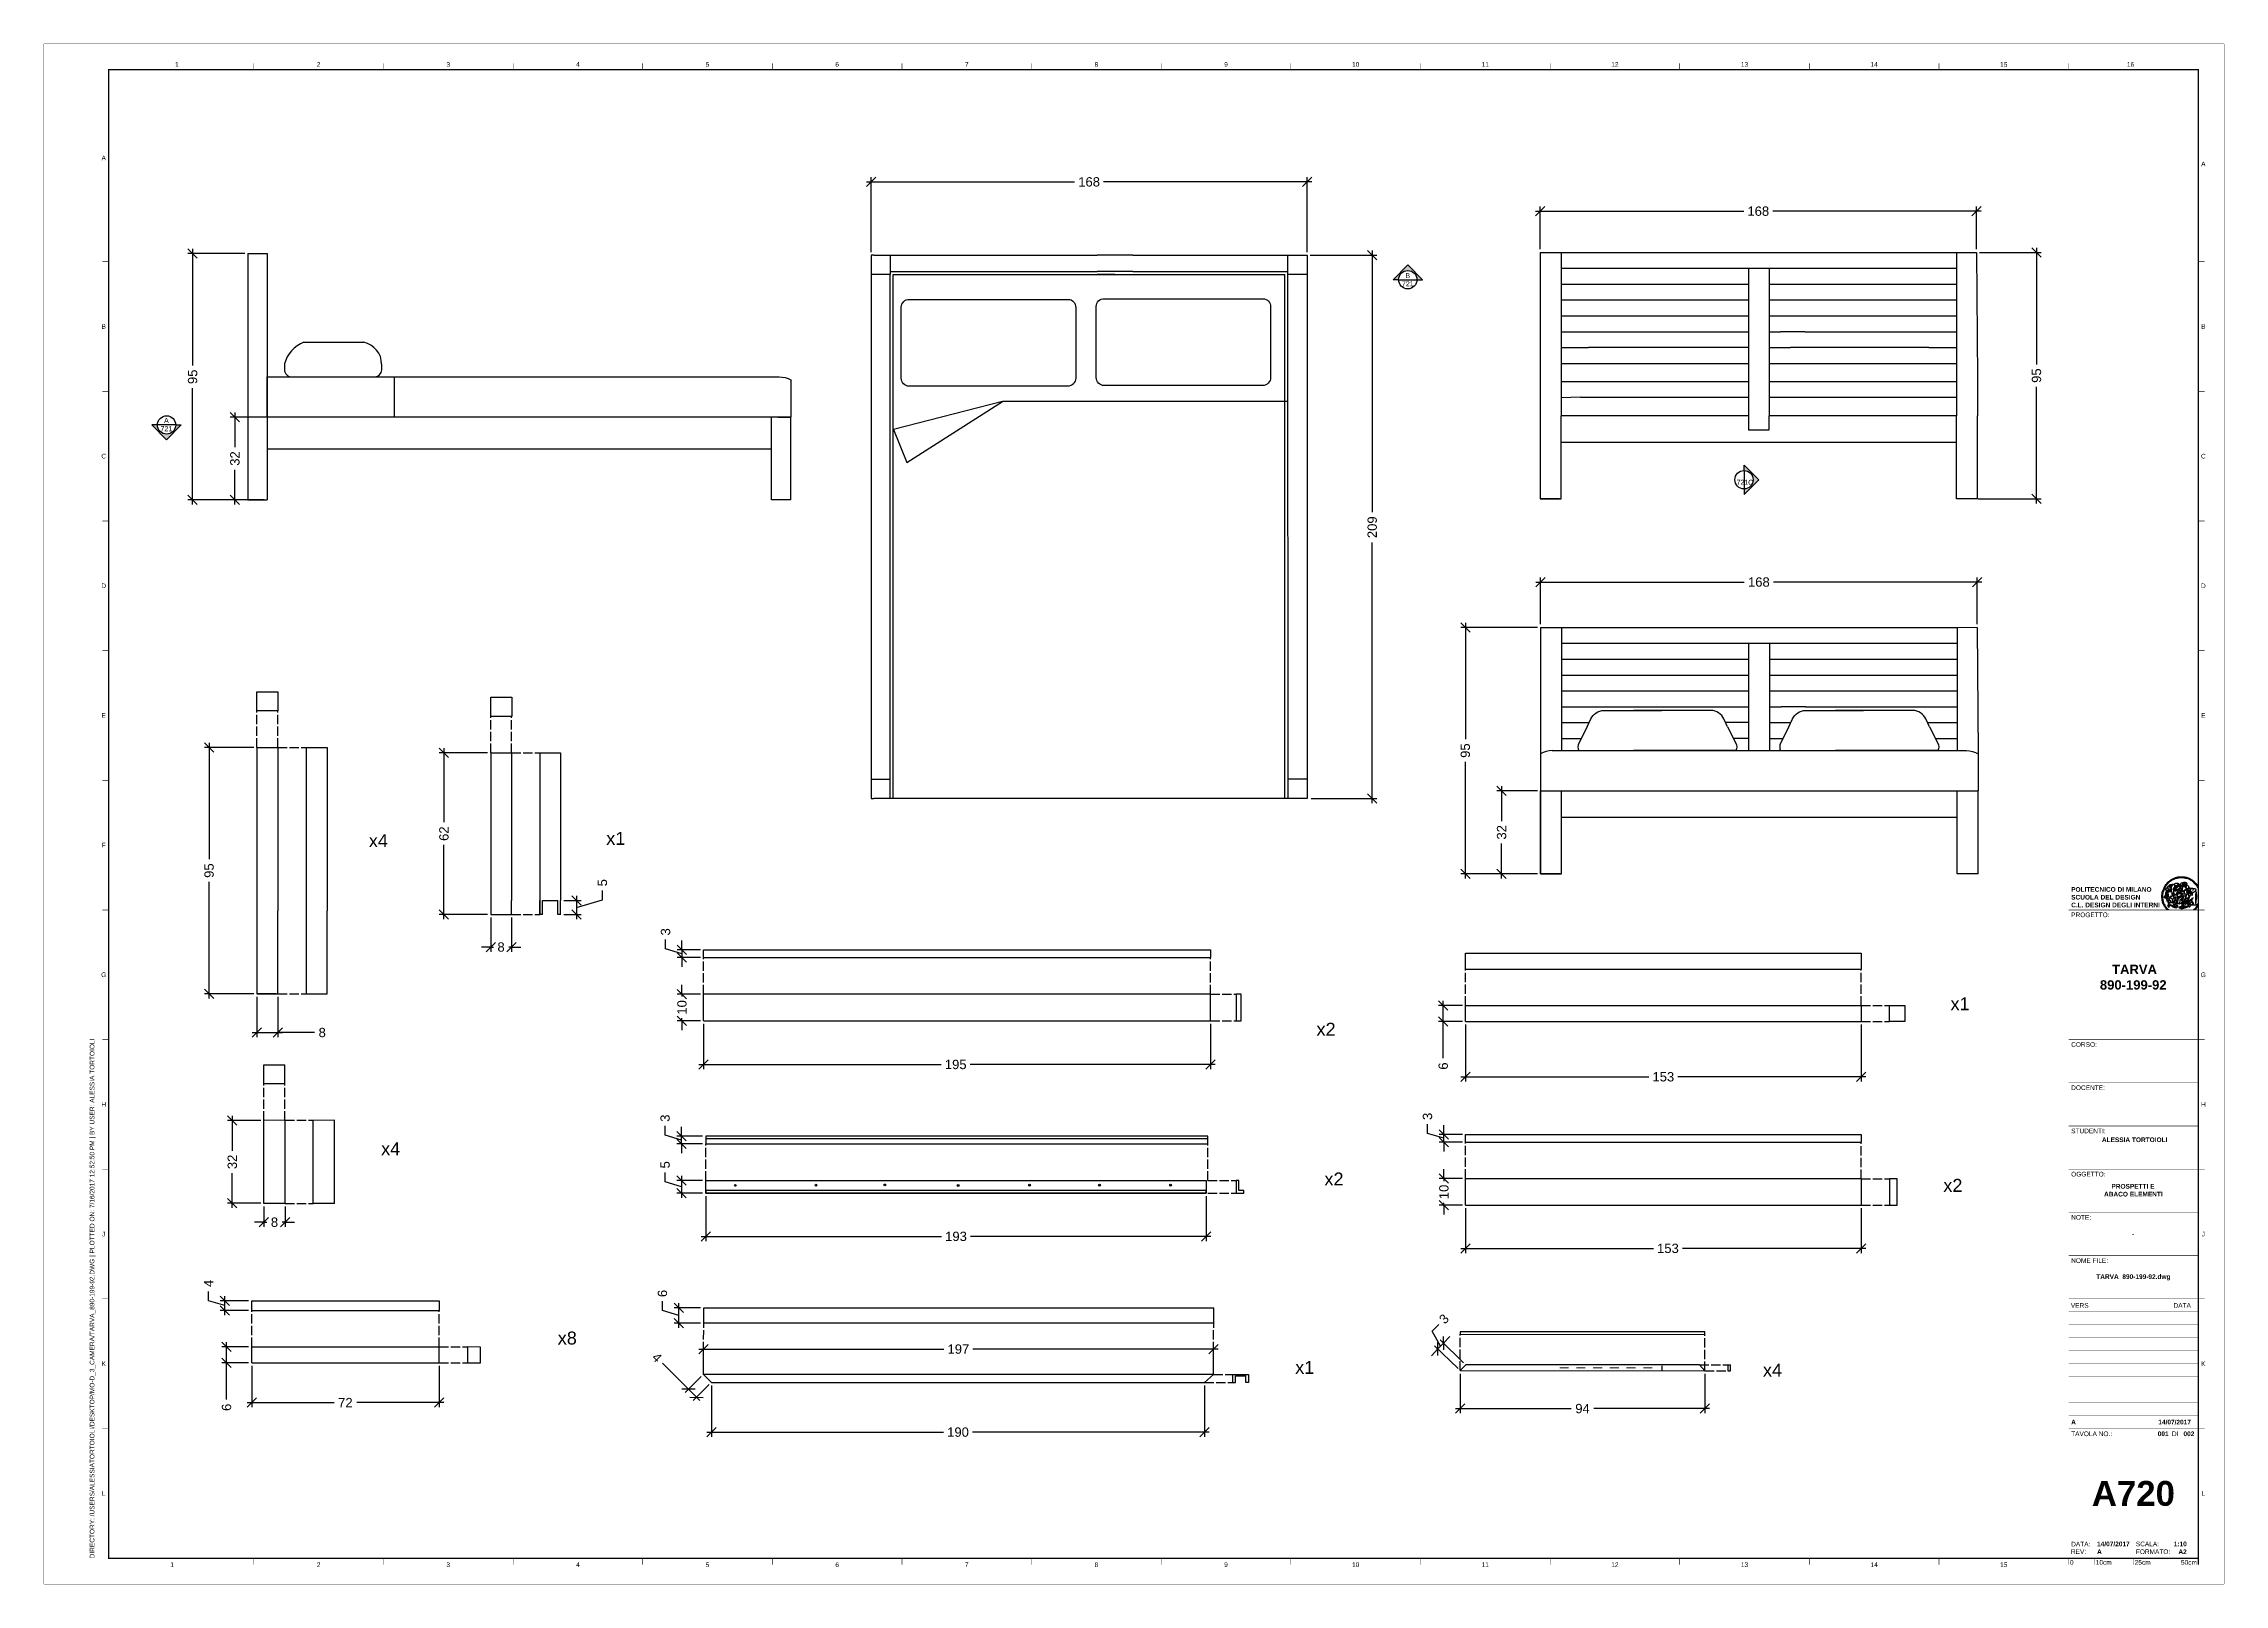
# Paper-space layout 'A000' of a CAD drawing. Header units: millimetres. Extents: x 1 to 843, y 0 to 595.
# The model-space entities are those that its viewports show. They can reach past a viewport. Long polylines and large blocks are cut down to what shows.
import ezdxf
from ezdxf.enums import TextEntityAlignment as Align

# ---------------------------------------------------------------- set-up
doc = ezdxf.new("R2010")
doc.units = ezdxf.units.MM
doc.set_wipeout_variables(frame=1)
doc.linetypes.add('ACAD_ISO02W100', pattern=[15, 12, -3])
for name, color, linetype in [('G-ANNO-LOGO', 3, 'Continuous'), ('G-ANNO-TEXT', 3, 'Continuous'), ('G-ANNO-TTLB', 3, 'Continuous'), ('Linee di proiezione', 3, 'Continuous'), ('particolari', 6, 'Continuous'), ('quote', 4, 'Continuous'), ('struttura', 7, 'Continuous')]:
    doc.layers.add(name, color=color, linetype=linetype)
doc.layers.add('G-ANNO-NPLT', color=210, linetype='Continuous', plot=False)
doc.styles.add('ARIAL', font='Arial.ttf')
doc.styles.add('ARIAL-BOLD', font='Arial Bold.ttf')
doc.styles.add('E-ARIAL', font='Arial.ttf')
doc.styles.get("Standard").update_dxf_attribs({"font": 'Arial.ttf'})
doc.dimstyles.new('TICK_36', dxfattribs={"dimtxt": 3.6, "dimasz": 3.6, "dimexe": 1.8, "dimexo": 1.2, "dimgap": 1.8, "dimtad": 0, "dimdec": 0, "dimzin": 0, "dimdsep": 46, "dimtxsty": 'ARIAL', "dimblk": 'OBLIQUE', "dimblk1": 'OBLIQUE', "dimblk2": 'OBLIQUE', "dimcen": 1.8, "dimdle": 1.8, "dimclrd": 256, "dimclre": 4, "dimclrt": 256, "dimadec": 0, "dimazin": 0, "dimtfac": 1, "dimtdec": 0, "dimtmove": 1, "dimatfit": 3, "dimldrblk": 'OBLIQUE', "dimfxl": 1, "dimtfillclr": 256, "dimtolj": 1, "dimtzin": 0, "dimarcsym": 1})

# ---------------------------------------------------------------- blocks, each defined once
blk = doc.blocks.new('A1_GRID_LAYOUT')
at = {"layer": 'G-ANNO-NPLT', "const_width": 0.18}
for points in [[(841, 594), (0, 594)], [(0, 0), (0, 594)], [(841, 0), (841, 594)], [(841, 0), (0, 0)]]:
    blk.add_lwpolyline(points, dxfattribs=at)
at = {"layer": 'G-ANNO-TTLB', "const_width": 0.5, "flags": 128}
blk.add_lwpolyline([(25, 584), (25, 10), (831, 10), (831, 584)], close=True, dxfattribs=at)
at = {"layer": 'G-ANNO-TTLB', "const_width": 0.18, "flags": 128}
for points in [[(81, 586.5), (81, 584)], [(131, 586.5), (131, 584)], [(181, 586.5), (181, 584)], [(231, 586.5), (231, 584)], [(281, 586.5), (281, 584)], [(331, 586.5), (331, 584)], [(381, 586.5), (381, 584)], [(431, 586.5), (431, 584)], [(481, 586.5), (481, 584)], [(531, 586.5), (531, 584)], [(581, 586.5), (581, 584)], [(631, 586.5), (631, 584)], [(681, 586.5), (681, 584)], [(731, 586.5), (731, 584)], [(781, 586.5), (781, 584)], [(0, 578.5), (0, 576)], [(25, 510), (22.5, 510)], [(833.5, 510), (831, 510)], [(25, 460), (22.5, 460)], [(833.5, 460), (831, 460)], [(25, 410), (22.5, 410)], [(833.5, 410), (831, 410)], [(25, 360), (22.5, 360)], [(833.5, 360), (831, 360)], [(25, 310), (22.5, 310)], [(833.5, 310), (831, 310)], [(25, 260), (22.5, 260)], [(833.5, 260), (831, 260)], [(25, 210), (22.5, 210)], [(833.5, 210), (831, 210)], [(25, 160), (22.5, 160)], [(833.5, 160), (831, 160)], [(25, 110), (22.5, 110)], [(833.5, 110), (831, 110)], [(833.5, 110), (831, 110)], [(25, 60), (22.5, 60)], [(833.5, 60), (831, 60)], [(833.5, 60), (831, 60)], [(81, 10), (81, 7.5)], [(131, 10), (131, 7.5)], [(181, 10), (181, 7.5)], [(231, 10), (231, 7.5)], [(281, 10), (281, 7.5)], [(331, 10), (331, 7.5)], [(381, 10), (381, 7.5)], [(431, 10), (431, 7.5)], [(481, 10), (481, 7.5)], [(531, 10), (531, 7.5)], [(581, 10), (581, 7.5)], [(631, 10), (631, 7.5)], [(681, 10), (681, 7.5)], [(731, 10), (731, 7.5)], [(781, 10), (781, 7.5)]]:
    blk.add_lwpolyline(points, dxfattribs=at)
at = {"layer": 'G-ANNO-TTLB', "const_width": 0.18}
blk.add_lwpolyline([(716.5, 10), (776.5, 10)], dxfattribs=at)
at = {"layer": 'G-ANNO-TEXT', "style": 'ARIAL'}
for s, p in [('1', (51.35, 586.07)), ('2', (106, 586.07)), ('3', (156, 586.07)), ('4', (206, 586.07)), ('5', (256, 586.07)), ('6', (306, 586.07)), ('7', (356, 586.07)), ('8', (406, 586.07)), ('9', (456, 586.07)), ('10', (506, 586.07)), ('11', (556, 586.07)), ('12', (606, 586.07)), ('13', (656, 586.07)), ('14', (706, 586.07)), ('15', (756, 586.07)), ('16', (804.89, 586.07)), ('A', (23.09, 549.98)), ('A', (832.98, 547.71)), ('B', (23.09, 485)), ('B', (832.98, 485)), ('C', (23.09, 435)), ('C', (832.98, 435)), ('D', (23.09, 385)), ('D', (832.98, 385)), ('E', (23.09, 335)), ('E', (832.98, 335)), ('F', (23.09, 285)), ('F', (832.98, 285)), ('G', (23.09, 235)), ('G', (832.98, 235)), ('H', (23.09, 185)), ('H', (832.98, 185)), ('J', (23.09, 135)), ('J', (832.98, 135)), ('K', (23.09, 85)), ('K', (832.98, 85)), ('L', (23.09, 35)), ('L', (832.98, 35)), ('2', (106, 7.51)), ('3', (156, 7.51)), ('6', (306, 7.51)), ('8', (406, 7.51)), ('9', (456, 7.51)), ('10', (506, 7.51)), ('12', (606, 7.51)), ('13', (656, 7.51)), ('1', (49.49, 7.51)), ('4', (206, 7.51)), ('5', (256, 7.51)), ('7', (356, 7.51)), ('11', (556, 7.51)), ('14', (706, 7.51)), ('15', (756, 7.51))]:
    blk.add_text(s, height=1.8, dxfattribs=at).set_placement(p, align=Align.MIDDLE_CENTER)
at = {"layer": 'G-ANNO-TEXT', "insert": (17.7, 9.95), "char_height": 1.8, "attachment_point": 1, "rotation": 90, "style": 'ARIAL'}
blk.add_mtext_dynamic_manual_height_columns('DIRECTORY: /USERS/ALESSIATORTOIOLI/DESKTOP/MO-D_3_CAMERA/TARVA_890-199-92.DWG | PLOTTED ON: 7/16/2017 12:52:50 PM | BY USER: ALESSIA TORTOIOLI', width=412.209, gutter_width=9, heights=[0], dxfattribs=at)
blk = doc.blocks.new('logoPolimi')
for p, q in [((-2.37, 0.12), (-2.16, 0.11)), ((-2.37, 0.01), (-2.16, 0.01)), ((-2.36, 0.23), (-2.15, 0.21)), ((-2.35, 0.34), (-2.14, 0.31)), ((-2.33, 0.45), (-2.12, 0.41)), ((-2.3, 0.55), (-2.1, 0.51)), ((-2.28, 0.66), (-2.07, 0.6)), ((-2.24, 0.77), (-2.04, 0.7)), ((-2.2, 0.87), (-2.01, 0.79)), ((-2.16, 0.97), (-1.97, 0.89)), ((-2.11, 1.07), (-1.93, 0.98)), ((-2.06, 1.17), (-1.88, 1.07)), ((-2.01, 1.26), (-1.83, 1.15)), ((-1.94, 1.36), (-1.77, 1.24)), ((-1.88, 1.45), (-1.71, 1.32)), ((-1.84, 0.03), (-1.82, 0.35)), ((-1.81, 1.53), (-1.65, 1.4)), ((-1.74, 1.61), (-1.58, 1.47)), ((-1.73, 0.59), (-1.73, 0.59)), ((-1.73, 0.59), (-1.73, 0.59)), ((-1.66, 1.69), (-1.51, 1.54)), ((-1.65, 0.57), (-1.65, 0.57)), ((-1.59, 1.12), (-1.59, 1.12)), ((-1.58, 1.77), (-1.44, 1.61)), ((-1.51, 0.55), (-1.51, 0.55)), ((-1.51, 0.55), (-1.51, 0.55)), ((-1.49, 1.84), (-1.36, 1.68)), ((-1.41, 1.91), (-1.28, 1.74)), ((-1.32, 1.97), (-1.2, 1.8)), ((-1.31, 0.79), (-1.21, 0.75)), ((-1.21, 0.75), (-1.31, 0.79)), ((-1.21, 0.75), (-1.31, 0.79)), ((-1.22, 2.03), (-1.11, 1.85)), ((-1.21, 0.75), (-1.21, 0.75)), ((-1.21, 0.75), (-1.21, 0.75)), ((-1.19, 0.76), (-1.19, 0.76)), ((-1.19, 0.76), (-1.19, 0.76)), ((-1.17, 0.99), (-1.18, 0.99)), ((-1.18, 0.99), (-1.17, 0.99)), ((-1.16, 0.57), (-1.16, 0.57)), ((-1.16, 0.57), (-1.16, 0.57)), ((-1.13, 2.09), (-1.03, 1.9)), ((-1.1, 0.01), (-0.99, 0.06)), ((-0.99, 0.06), (-1.1, 0.01)), ((-0.99, 0.06), (-1.1, 0.01)), ((-1.03, 2.14), (-0.94, 1.95)), ((-0.99, 0.06), (-0.99, 0.06)), ((-0.99, 0.06), (-0.99, 0.06)), ((-0.97, 0.79), (-0.98, 0.79)), ((-0.89, 0.84), (-0.97, 0.79)), ((-0.97, 0.79), (-0.89, 0.84)), ((-0.96, 1.41), (-0.96, 1.41)), ((-0.96, 1.41), (-0.96, 1.41)), ((-0.93, 2.18), (-0.84, 1.99)), ((-0.89, 0.84), (-0.82, 0.87)), ((-0.82, 0.87), (-0.89, 0.84)), ((-0.89, 0.84), (-0.82, 0.87)), ((-0.88, 0.83), (-0.89, 0.84)), ((-0.85, 1.39), (-0.85, 1.39)), ((-0.85, 1.39), (-0.85, 1.39)), ((-0.84, 0.14), (-0.84, 0.14)), ((-0.83, 2.22), (-0.75, 2.03)), ((-0.77, 1.08), (-0.78, 1.08)), ((-0.78, 1.08), (-0.77, 1.08)), ((-0.61, 1.12), (-0.77, 1.08)), ((-0.77, 1.08), (-0.61, 1.12)), ((-0.77, 1.08), (-0.61, 1.12)), ((-0.75, 1.3), (-0.76, 1.29)), ((-0.76, 1.29), (-0.75, 1.3)), ((-0.72, 2.26), (-0.66, 2.06)), ((-0.65, 0.99), (-0.7, 0.96)), ((-0.69, 0.18), (-0.68, 0.18)), ((-0.66, 0.93), (-0.66, 0.93)), ((-0.66, 0.93), (-0.64, 0.93)), ((-0.66, 0.93), (-0.66, 0.93)), ((-0.66, 0.93), (-0.66, 0.93)), ((-0.63, 1.01), (-0.63, 1.01)), ((-0.63, 1.01), (-0.62, 1.01)), ((-0.63, 0.66), (-0.63, 0.66)), ((-0.61, 2.29), (-0.56, 2.09)), ((-0.6, 1.12), (-0.61, 1.12)), ((-0.61, 1.12), (-0.6, 1.12)), ((-0.61, 1.12), (-0.6, 1.12)), ((-0.61, 0.86), (-0.57, 0.85)), ((-0.57, 0.85), (-0.61, 0.86)), ((-0.61, 0.86), (-0.57, 0.85)), ((-0.53, 1.08), (-0.6, 1.12)), ((-0.6, 1.12), (-0.6, 1.11)), ((-0.6, 1.12), (-0.53, 1.08)), ((-0.57, 0.8), (-0.59, 0.8)), ((-0.57, 0.85), (-0.53, 0.84)), ((-0.57, 0.85), (-0.57, 0.85)), ((-0.57, 0.85), (-0.57, 0.85)), ((-0.57, 0.85), (-0.53, 0.84)), ((-0.56, 0.29), (-0.49, 0.48)), ((-0.56, 0.14), (-0.56, 0.29)), ((-0.5, 0.11), (-0.56, 0.14)), ((-0.53, 0.84), (-0.51, 0.84)), ((-0.53, 0.84), (-0.51, 0.84)), ((-0.53, 0.84), (-0.53, 0.84)), ((-0.51, 2.32), (-0.46, 2.11)), ((-0.51, 0.11), (-0.51, 0.11)), ((-0.51, 0.11), (-0.51, 0.11)), ((-0.34, 0.33), (-0.5, 0.11)), ((-0.49, 0.48), (-0.41, 0.55)), ((-0.42, 0.8), (-0.47, 0.79)), ((-0.42, 0.8), (-0.47, 0.79)), ((-0.47, 0.79), (-0.45, 0.76)), ((-0.47, 0.79), (-0.45, 0.76)), ((-0.45, 1.14), (-0.42, 1.11)), ((-0.42, 1.26), (-0.36, 1.22)), ((-0.41, 0.55), (-0.34, 0.49)), ((-0.4, 2.34), (-0.36, 2.13)), ((-0.4, 1.37), (-0.38, 1.38)), ((-0.39, 1.37), (-0.4, 1.37)), ((-0.35, 1.33), (-0.4, 1.37)), ((-0.39, 1.24), (-0.4, 1.23)), ((-0.38, 1.14), (-0.38, 1.14)), ((-0.34, 0.49), (-0.09, 0.48)), ((-0.16, 0.32), (-0.34, 0.33)), ((-0.14, 0.32), (-0.31, 0.34)), ((-0.29, 2.35), (-0.26, 2.14)), ((-0.28, 1.3), (-0.29, 1.3)), ((-0.28, 1.3), (-0.28, 1.3)), ((-0.18, 2.36), (-0.16, 2.15)), ((-0.16, 1.24), (-0.16, 1.25)), ((-0.16, 1.25), (-0.16, 1.25)), ((-0.16, 0.49), (-0.14, 0.64)), ((-0.06, 0.27), (-0.16, 0.32)), ((-0.1, 0.88), (-0.09, 0.87)), ((-0.08, 1.37), (-0.08, 1.38)), ((-0.08, 1.23), (-0.05, 1.21)), ((-0.05, 1.21), (-0.08, 1.23)), ((-0.08, 1.23), (-0.05, 1.21)), ((-0.07, 2.37), (-0.06, 2.16)), ((-0.03, 0.26), (-0.06, 0.27)), ((-0.05, 1.21), (-0.04, 1.21)), ((-0.04, 1.21), (-0.05, 1.21)), ((-0.04, 1.21), (-0.04, 1.21)), ((-0.04, 1.21), (-0.04, 1.21)), ((-0.04, 0.48), (-0.03, 0.26)), ((0.03, 1.15), (0.03, 1.15)), ((0.03, 0.66), (0.03, 0.67)), ((0.04, 2.37), (0.04, 2.16)), ((0.07, 0.58), (0.07, 0.57)), ((0.1, 1.18), (0.1, 1.18)), ((0.1, 0.84), (0.1, 0.84)), ((0.13, 1.32), (0.17, 1.19)), ((0.15, 2.36), (0.14, 2.16)), ((0.14, 0.71), (0.34, 0.65)), ((0.31, 0.56), (0.17, 0.63)), ((0.26, 2.36), (0.24, 2.15)), ((0.27, 1.61), (0.27, 1.61)), ((0.27, 1.61), (0.27, 1.61)), ((0.27, 1.61), (0.27, 1.61)), ((0.29, 1.29), (0.29, 1.29)), ((0.29, 1.29), (0.29, 1.29)), ((0.29, 1.29), (0.29, 1.29)), ((0.29, 1.29), (0.29, 1.29)), ((0.33, 0.49), (0.34, 0.49)), ((0.33, 0.03), (0.35, 0.03)), ((0.33, 0.03), (0.35, 0.03)), ((0.37, 2.34), (0.34, 2.13)), ((0.34, 0.65), (0.34, 0.64)), ((0.35, 0.03), (0.57, 0.06)), ((0.35, 0.03), (0.57, 0.06)), ((0.35, 0.03), (0.35, 0.03)), ((0.35, 0.03), (0.35, 0.03)), ((0.38, 1.36), (0.37, 1.35)), ((0.38, 0.34), (0.37, 0.34)), ((0.38, 0.34), (0.38, 0.34)), ((0.43, 0.67), (0.39, 0.64)), ((0.48, 2.32), (0.44, 2.12)), ((0.49, 1.05), (0.51, 1.13)), ((0.51, 1.13), (0.49, 1.05)), ((0.49, 1.05), (0.51, 1.13)), ((0.51, 1.31), (0.5, 1.29)), ((0.51, 1.13), (0.52, 1.23)), ((0.52, 1.23), (0.51, 1.23)), ((0.51, 1.23), (0.52, 1.23)), ((0.52, 1.23), (0.51, 1.13)), ((0.51, 1.13), (0.52, 1.23)), ((0.52, 1.24), (0.6, 1.37)), ((0.52, 1.23), (0.6, 1.36)), ((0.6, 1.36), (0.52, 1.23)), ((0.52, 1.23), (0.52, 1.23)), ((0.52, 1.23), (0.52, 1.24)), ((0.52, 1.23), (0.52, 1.23)), ((0.55, 1.07), (0.53, 1.06)), ((0.53, 1.04), (0.53, 1.06)), ((0.53, 1.05), (0.53, 1.04)), ((0.59, 2.3), (0.54, 2.09)), ((0.54, 0.3), (0.63, 0.32)), ((0.54, -0.08), (0.61, 0.06)), ((0.61, 0.06), (0.54, -0.08)), ((0.54, -0.08), (0.61, 0.06)), ((0.56, 0.19), (0.59, 0.21)), ((0.57, 1.07), (0.57, 1.07)), ((0.57, 1.07), (0.57, 1.07)), ((0.57, 1.07), (0.57, 1.07)), ((0.57, 1.07), (0.57, 1.07)), ((0.57, 1.07), (0.57, 1.07)), ((0.57, 1.07), (0.57, 1.07)), ((0.57, 1.07), (0.57, 1.07)), ((0.58, 0.3), (0.59, 0.29)), ((0.59, 0.78), (0.59, 0.79)), ((0.59, 0.79), (0.59, 0.79)), ((0.59, 0.79), (0.59, 0.79)), ((0.59, 0.79), (0.59, 0.78)), ((0.61, 0.06), (0.6, 0.07)), ((0.6, 0.07), (0.61, 0.06)), ((0.61, 0.06), (0.61, 0.07)), ((0.62, 0.21), (0.65, 0.22)), ((0.69, 2.27), (0.63, 2.07)), ((0.64, 1.37), (0.65, 1.37)), ((0.69, 0.86), (0.68, 0.86)), ((0.68, 0.86), (0.69, 0.86)), ((0.68, 0.76), (0.68, 0.76)), ((0.8, 2.23), (0.73, 2.03)), ((0.76, 0.26), (0.76, 0.26)), ((0.9, 2.19), (0.82, 2)), ((0.82, 0.35), (0.84, 0.36)), ((0.82, 0.35), (0.82, 0.35)), ((0.84, 0.36), (0.84, 0.37)), ((0.85, 0.34), (1.05, 0.35)), ((1, 2.15), (0.91, 1.96)), ((0.93, 1.05), (0.93, 1.05)), ((0.93, 1.05), (0.93, 1.05)), ((0.93, 1.05), (0.93, 1.04)), ((0.93, 1.05), (0.93, 1.05)), ((0.97, 0.66), (0.96, 0.66)), ((1.01, 0.97), (0.98, 0.96)), ((1.1, 2.1), (1, 1.91)), ((1.2, 2.04), (1.09, 1.86)), ((1.17, 0.96), (1.17, 0.95)), ((1.17, 0.95), (1.17, 0.95)), ((1.29, 1.99), (1.18, 1.81)), ((1.38, 1.92), (1.26, 1.75)), ((1.34, 0.37), (1.26, 0.04)), ((1.27, 0.37), (1.27, 0.38)), ((1.28, 0.95), (1.28, 0.95)), ((1.47, 1.86), (1.34, 1.69)), ((1.37, 0.73), (1.46, 0.81)), ((1.41, 0.4), (1.41, 0.41)), ((1.56, 1.79), (1.42, 1.63)), ((1.64, 1.71), (1.49, 1.56)), ((1.49, 0.9), (1.57, 0.92)), ((1.72, 1.63), (1.56, 1.49)), ((1.67, 0.6), (1.57, 0.53)), ((1.79, 1.55), (1.63, 1.41)), ((1.86, 1.47), (1.7, 1.34)), ((1.93, 1.38), (1.76, 1.26)), ((1.99, 1.29), (1.81, 1.17)), ((2.05, 1.19), (1.87, 1.09)), ((2.1, 1.1), (1.92, 1)), ((2.15, 1), (1.96, 0.91)), ((2.19, 0.9), (2, 0.82)), ((2.23, 0.79), (2.04, 0.72)), ((2.27, 0.69), (2.07, 0.63)), ((2.3, 0.58), (2.09, 0.53)), ((2.32, 0.47), (2.12, 0.43)), ((2.34, 0.37), (2.13, 0.33)), ((2.36, 0.26), (2.15, 0.23)), ((2.37, 0.15), (2.16, 0.13)), ((2.37, 0.04), (2.16, 0.03)), ((-2.37, -0.1), (-2.16, -0.09)), ((-2.36, -0.21), (-2.15, -0.19)), ((-2.35, -0.32), (-2.14, -0.29)), ((-2.33, -0.43), (-2.12, -0.39)), ((-2.31, -0.54), (-2.1, -0.49)), ((-2.28, -0.65), (-2.08, -0.59)), ((-2.25, -0.75), (-2.05, -0.69)), ((-2.21, -0.86), (-2.02, -0.78)), ((-2.17, -0.96), (-1.98, -0.87)), ((-2.12, -1.06), (-1.93, -0.96)), ((-2.07, -1.16), (-1.89, -1.05)), ((-2.04, -0.15), (-1.97, -0.2)), ((-2.01, -1.25), (-1.84, -1.14)), ((-1.95, -1.34), (-1.78, -1.22)), ((-1.89, -1.43), (-1.72, -1.31)), ((-1.82, -1.52), (-1.66, -1.38)), ((-1.75, -1.6), (-1.59, -1.46)), ((-1.67, -1.68), (-1.52, -1.53)), ((-1.58, -0.12), (-1.6, -0.18)), ((-1.6, -0.18), (-1.58, -0.28)), ((-1.57, -0.54), (-1.59, -0.54)), ((-1.59, -0.54), (-1.59, -0.54)), ((-1.59, -1.76), (-1.45, -1.6)), ((-1.56, -0.32), (-1.56, -0.31)), ((-1.56, -0.31), (-1.56, -0.31)), ((-1.53, -0.65), (-1.53, -0.65)), ((-1.53, -0.65), (-1.53, -0.65)), ((-1.51, -1.83), (-1.37, -1.67)), ((-1.48, -0.86), (-1.48, -0.85)), ((-1.42, -0.37), (-1.42, -0.37)), ((-1.42, -1.9), (-1.29, -1.73)), ((-1.38, -0.46), (-1.38, -0.46)), ((-1.33, -1.96), (-1.21, -1.79)), ((-1.31, -0.24), (-1.31, -0.23)), ((-1.31, -0.23), (-1.31, -0.24)), ((-1.24, -2.02), (-1.13, -1.84)), ((-1.23, -0.19), (-1.23, -0.19)), ((-1.23, -0.19), (-1.23, -0.19)), ((-1.23, -0.19), (-1.23, -0.19)), ((-1.23, -0.19), (-1.23, -0.19)), ((-1.14, -2.08), (-1.04, -1.89)), ((-1.04, -2.13), (-0.95, -1.94)), ((-1.01, -0.39), (-1.02, -0.39)), ((-1.02, -0.39), (-1.01, -0.39)), ((-1.02, -0.7), (-1.02, -0.7)), ((-1.02, -0.7), (-1.02, -0.7)), ((-1.02, -0.7), (-1.02, -0.7)), ((-0.94, -2.18), (-0.86, -1.98)), ((-0.84, -2.22), (-0.77, -2.02)), ((-0.79, -0.51), (-0.83, -0.58)), ((-0.83, -0.58), (-0.79, -0.51)), ((-0.83, -0.58), (-0.79, -0.51)), ((-0.78, -1.05), (-0.83, -0.94)), ((-0.83, -0.94), (-0.78, -1.05)), ((-0.83, -0.94), (-0.83, -0.94)), ((-0.83, -0.94), (-0.78, -1.05)), ((-0.82, -1.23), (-0.82, -1.23)), ((-0.82, -1.23), (-0.77, -1.23)), ((-0.77, -1.23), (-0.82, -1.23)), ((-0.82, -1.23), (-0.82, -1.23)), ((-0.77, -1.23), (-0.82, -1.23)), ((-0.75, -0.96), (-0.8, -0.89)), ((-0.8, -0.89), (-0.79, -0.92)), ((-0.79, -0.92), (-0.8, -0.89)), ((-0.8, -0.89), (-0.75, -0.96)), ((-0.79, -0.92), (-0.8, -0.89)), ((-0.8, -0.89), (-0.8, -0.89)), ((-0.8, -0.89), (-0.75, -0.96)), ((-0.79, -0.92), (-0.78, -0.95)), ((-0.78, -0.95), (-0.79, -0.92)), ((-0.78, -0.95), (-0.79, -0.92)), ((-0.77, -0.49), (-0.78, -0.48)), ((-0.78, -0.48), (-0.77, -0.49)), ((-0.78, -0.95), (-0.76, -1)), ((-0.76, -1), (-0.78, -0.95)), ((-0.76, -1), (-0.78, -0.95)), ((-0.71, -0.89), (-0.75, -0.87)), ((-0.75, -0.87), (-0.71, -0.89)), ((-0.75, -0.87), (-0.71, -0.89)), ((-0.72, -1.01), (-0.75, -0.96)), ((-0.75, -0.96), (-0.72, -1.01)), ((-0.75, -0.96), (-0.72, -1.01)), ((-0.74, -2.25), (-0.67, -2.05)), ((-0.64, -0.93), (-0.71, -0.89)), ((-0.71, -0.89), (-0.64, -0.93)), ((-0.71, -0.89), (-0.64, -0.93)), ((-0.66, -0.53), (-0.66, -0.53)), ((-0.66, -0.53), (-0.66, -0.53)), ((-0.66, -0.53), (-0.66, -0.53)), ((-0.63, -2.29), (-0.57, -2.08)), ((-0.52, -2.31), (-0.48, -2.11)), ((-0.39, -0.81), (-0.51, -0.69)), ((-0.51, -1.04), (-0.5, -1.04)), ((-0.48, -0.42), (-0.48, -0.42)), ((-0.48, -0.42), (-0.48, -0.42)), ((-0.48, -0.42), (-0.48, -0.42)), ((-0.42, -2.33), (-0.38, -2.13)), ((-0.41, -0.51), (-0.41, -0.51)), ((-0.38, -0.05), (-0.39, -0.12)), ((-0.39, -0.12), (-0.37, -0.1)), ((-0.35, -0.14), (-0.37, -0.08)), ((-0.37, -0.09), (-0.37, -0.09)), ((-0.33, -0.12), (-0.35, -0.14)), ((-0.32, -0.14), (-0.35, -0.14)), ((-0.35, -0.18), (-0.34, -0.22)), ((-0.34, -0.08), (-0.29, -0.16)), ((-0.34, -0.22), (-0.34, -0.22)), ((-0.27, -0.17), (-0.32, -0.14)), ((-0.31, -2.35), (-0.28, -2.14)), ((-0.25, -0.91), (-0.26, -0.9)), ((-0.26, -1.29), (0.1, -1.2)), ((0.1, -1.2), (-0.26, -1.29)), ((0.08, -1.4), (-0.26, -1.29)), ((-0.26, -1.29), (0.08, -1.4)), ((-0.26, -1.38), (-0.26, -1.29)), ((-0.26, -1.29), (-0.26, -1.29)), ((-0.26, -1.29), (-0.26, -1.38)), ((-0.26, -1.29), (0.08, -1.4)), ((-0.26, -1.29), (-0.26, -1.29)), ((0.08, -1.49), (-0.26, -1.38)), ((-0.26, -1.38), (0.09, -1.49)), ((-0.2, -2.36), (-0.18, -2.15)), ((-0.14, -0.15), (-0.16, -0.13)), ((-0.11, -0.04), (-0.12, -0.05)), ((-0.09, -2.37), (-0.08, -2.16)), ((-0.04, -0.41), (-0.01, -0.44)), ((-0.01, -0.44), (-0.04, -0.41)), ((-0.04, -0.41), (-0.01, -0.44)), ((0.03, -2.37), (0.02, -2.16)), ((0.07, -0.84), (0.07, -0.84)), ((0.07, -0.84), (0.07, -0.84)), ((0.1, -1.2), (0.08, -1.32)), ((0.08, -1.32), (0.13, -1.2)), ((0.08, -1.4), (0.72, -1.22)), ((0.72, -1.22), (0.08, -1.4)), ((0.08, -1.4), (0.72, -1.22)), ((0.72, -1.31), (0.08, -1.49)), ((0.08, -1.44), (0.08, -1.4)), ((0.08, -1.4), (0.08, -1.44)), ((0.08, -1.4), (0.08, -1.49)), ((0.08, -1.49), (0.08, -1.44)), ((0.08, -1.44), (0.08, -1.44)), ((0.08, -1.44), (0.08, -1.45)), ((0.08, -1.45), (0.08, -1.46)), ((0.08, -1.46), (0.08, -1.49)), ((0.1, -1.01), (0.09, -0.86)), ((0.1, -1.01), (0.09, -0.86)), ((0.09, -1.49), (0.72, -1.31)), ((0.1, -1.2), (0.12, -1.04)), ((0.12, -1.04), (0.1, -1.2)), ((0.13, -1.2), (0.1, -1.2)), ((0.1, -1.2), (0.13, -1.2)), ((0.13, -1.2), (0.1, -1.2)), ((0.1, -1.2), (0.1, -1.2)), ((0.11, -0.44), (0.11, -0.44)), ((0.11, -0.44), (0.11, -0.44)), ((0.12, -0.21), (0.12, -0.21)), ((0.12, -0.21), (0.12, -0.21)), ((0.12, -0.21), (0.12, -0.21)), ((0.12, -0.21), (0.12, -0.21)), ((0.12, -0.21), (0.12, -0.21)), ((0.12, -0.21), (0.12, -0.21)), ((0.12, -0.21), (0.12, -0.21)), ((0.12, -0.21), (0.12, -0.21)), ((0.12, -0.21), (0.12, -0.21)), ((0.12, -0.21), (0.12, -0.21)), ((0.12, -0.21), (0.12, -0.21)), ((0.12, -0.21), (0.12, -0.21)), ((0.12, -0.21), (0.12, -0.21)), ((0.12, -0.56), (0.14, -0.53)), ((0.14, -0.53), (0.12, -0.56)), ((0.12, -0.56), (0.14, -0.53)), ((0.12, -1.04), (0.12, -1.04)), ((0.12, -1.04), (0.12, -1.04)), ((0.12, -1.04), (0.12, -1.04)), ((0.14, -2.37), (0.12, -2.16)), ((0.21, -0.99), (0.13, -1.2)), ((0.13, -1.2), (0.21, -0.99)), ((0.36, -1.14), (0.13, -1.2)), ((0.13, -1.2), (0.26, -1.17)), ((0.14, -0.53), (0.16, -0.49)), ((0.16, -0.49), (0.14, -0.53)), ((0.14, -0.53), (0.16, -0.49)), ((0.16, -0.49), (0.16, -0.49)), ((0.16, -0.49), (0.16, -0.49)), ((0.28, -1.19), (0.21, -0.99)), ((0.21, -0.99), (0.31, -1.27)), ((0.25, -2.36), (0.22, -2.15)), ((0.24, -0.17), (0.24, -0.16)), ((0.24, -0.16), (0.24, -0.17)), ((0.25, -0.84), (0.25, -0.88)), ((0.25, -0.88), (0.25, -0.84)), ((0.25, -0.88), (0.25, -0.84)), ((0.25, -0.88), (0.29, -1.17)), ((0.26, -0.88), (0.25, -0.88)), ((0.31, -1.27), (0.25, -0.88)), ((0.26, -1.17), (0.28, -1.16)), ((0.28, -1.16), (0.36, -1.14)), ((0.29, -1.17), (0.28, -1.19)), ((0.35, -2.34), (0.32, -2.14)), ((0.36, -1.14), (0.72, -1.22)), ((0.72, -1.22), (0.36, -1.14)), ((0.46, -2.32), (0.42, -2.12)), ((0.49, -0.31), (0.49, -0.31)), ((0.49, -0.31), (0.49, -0.31)), ((0.5, -0.27), (0.5, -0.27)), ((0.51, -0.27), (0.51, -0.27)), ((0.57, -2.3), (0.52, -2.1)), ((0.68, -2.27), (0.62, -2.07)), ((0.78, -2.24), (0.71, -2.04)), ((0.72, -0.81), (0.75, -0.89)), ((0.72, -1.22), (0.72, -1.31)), ((0.72, -1.31), (0.72, -1.22)), ((0.74, -0.23), (0.74, -0.23)), ((0.74, -0.23), (0.75, -0.24)), ((0.75, -0.23), (0.75, -0.23)), ((0.89, -2.2), (0.81, -2)), ((0.86, -0.25), (0.82, -0.34)), ((0.87, -0.22), (0.86, -0.23)), ((0.87, -0.22), (0.86, -0.25)), ((0.99, -2.15), (0.9, -1.96)), ((0.96, -0.58), (0.96, -0.57)), ((1.09, -2.11), (0.99, -1.92)), ((1.05, -1.05), (1.04, -1.05)), ((1.19, -2.05), (1.08, -1.87)), ((1.28, -2), (1.17, -1.82)), ((1.37, -1.93), (1.25, -1.76)), ((1.31, -0.27), (1.3, -0.26)), ((1.3, -0.26), (1.3, -0.26)), ((1.3, -0.26), (1.3, -0.26)), ((1.3, -0.26), (1.31, -0.27)), ((1.3, -0.26), (1.3, -0.26)), ((1.46, -1.87), (1.33, -1.7)), ((1.54, -1.8), (1.41, -1.64)), ((1.63, -1.72), (1.48, -1.57)), ((1.71, -1.65), (1.55, -1.5)), ((1.78, -1.57), (1.62, -1.43)), ((1.85, -1.48), (1.69, -1.35)), ((1.92, -1.39), (1.75, -1.27)), ((1.98, -1.3), (1.81, -1.19)), ((2.04, -1.21), (1.86, -1.1)), ((2.09, -1.11), (1.91, -1.01)), ((2.14, -1.01), (1.95, -0.92)), ((2.19, -0.91), (1.99, -0.83)), ((2.23, -0.81), (2.03, -0.74)), ((2.26, -0.7), (2.06, -0.64)), ((2.29, -0.6), (2.09, -0.55)), ((2.32, -0.49), (2.11, -0.45)), ((2.34, -0.38), (2.13, -0.35)), ((2.35, -0.27), (2.15, -0.25)), ((2.37, -0.08), (2.16, -0.07)), ((2.36, -0.16), (2.16, -0.15))]:
    blk.add_line(p, q)
for points in [[(-1.9, 0.12), (-1.94, 0.02), (-2.05, -0.09), (-2.05, -0.09)], [(-1.86, 0.38), (-1.86, 0.38), (-1.87, 0.19), (-1.9, 0.12)], [(-1.76, 0.6), (-1.76, 0.6), (-1.84, 0.57), (-1.86, 0.38)], [(-1.86, -0.04), (-1.84, 0.02), (-1.84, 0.03), (-1.84, 0.03)], [(-1.82, 0.78), (-1.83, 0.8), (-1.85, 0.86), (-1.83, 0.88)], [(-1.82, 0.78), (-1.83, 0.8), (-1.85, 0.86), (-1.83, 0.88)], [(-1.83, 0.88), (-1.81, 0.9), (-1.76, 0.96), (-1.76, 0.96)], [(-1.83, 0.88), (-1.81, 0.9), (-1.76, 0.96), (-1.76, 0.96)], [(-1.76, 0.6), (-1.83, 0.7), (-1.78, 0.74), (-1.78, 0.74)], [(-1.78, 0.74), (-1.79, 0.74), (-1.83, 0.7), (-1.76, 0.6)], [(-1.78, 0.74), (-1.8, 0.76), (-1.81, 0.78), (-1.82, 0.78)], [(-1.78, 0.74), (-1.8, 0.76), (-1.81, 0.78), (-1.82, 0.78)], [(-1.82, 0.35), (-1.81, 0.5), (-1.73, 0.59), (-1.73, 0.59)], [(-1.82, -0.19), (-1.73, -0.07), (-1.75, 0.14), (-1.75, 0.3)], [(-1.75, 0.33), (-1.75, 0.17), (-1.73, -0.05), (-1.8, -0.17)], [(-1.78, 0.74), (-1.75, 0.72), (-1.72, 0.69), (-1.68, 0.7)], [(-1.68, 0.7), (-1.72, 0.69), (-1.75, 0.72), (-1.78, 0.74)], [(-1.68, 0.7), (-1.72, 0.69), (-1.75, 0.72), (-1.78, 0.74)], [(-1.78, 0.74), (-1.78, 0.74), (-1.78, 0.74), (-1.78, 0.74)], [(-1.76, 0.96), (-1.68, 1.1), (-1.59, 1.12), (-1.59, 1.12)], [(-1.76, 0.96), (-1.68, 1.1), (-1.6, 1.12), (-1.6, 1.12)], [(-1.73, 0.59), (-1.74, 0.59), (-1.75, 0.6), (-1.76, 0.6)], [(-1.73, 0.59), (-1.74, 0.59), (-1.75, 0.6), (-1.76, 0.6)], [(-1.75, 0.3), (-1.76, 0.47), (-1.65, 0.57), (-1.65, 0.57)], [(-1.65, 0.57), (-1.65, 0.57), (-1.76, 0.5), (-1.75, 0.33)], [(-1.65, 0.57), (-1.68, 0.58), (-1.7, 0.58), (-1.73, 0.59)], [(-1.65, 0.57), (-1.68, 0.58), (-1.7, 0.58), (-1.73, 0.59)], [(-1.5, 0.71), (-1.53, 0.74), (-1.61, 0.71), (-1.68, 0.7)], [(-1.68, 0.7), (-1.61, 0.71), (-1.53, 0.73), (-1.5, 0.71)], [(-1.5, 0.71), (-1.53, 0.73), (-1.61, 0.71), (-1.68, 0.7)], [(-1.51, 0.55), (-1.56, 0.56), (-1.61, 0.56), (-1.65, 0.57)], [(-1.65, 0.57), (-1.61, 0.56), (-1.56, 0.56), (-1.51, 0.55)], [(-1.51, 0.55), (-1.56, 0.56), (-1.61, 0.56), (-1.65, 0.57)], [(-1.59, 1.12), (-1.6, 1.06), (-1.61, 0.99), (-1.61, 0.97)], [(-1.61, 0.97), (-1.61, 0.99), (-1.6, 1.06), (-1.59, 1.12)], [(-1.61, 0.97), (-1.61, 0.99), (-1.6, 1.06), (-1.59, 1.12)], [(-1.61, 0.97), (-1.61, 0.95), (-1.56, 0.88), (-1.54, 0.87)], [(-1.54, 0.87), (-1.56, 0.88), (-1.61, 0.95), (-1.61, 0.97)], [(-1.54, 0.87), (-1.56, 0.88), (-1.61, 0.96), (-1.61, 0.97)], [(-1.59, 1.12), (-1.59, 1.13), (-1.59, 1.15), (-1.58, 1.16)], [(-1.59, 1.12), (-1.59, 1.13), (-1.59, 1.15), (-1.58, 1.16)], [(-1.58, 1.16), (-1.57, 1.21), (-1.52, 1.23), (-1.49, 1.25)], [(-1.58, 1.16), (-1.57, 1.21), (-1.52, 1.23), (-1.49, 1.25)], [(-1.58, 0.36), (-1.58, 0.48), (-1.51, 0.55), (-1.51, 0.55)], [(-1.51, 0.55), (-1.51, 0.55), (-1.58, 0.48), (-1.58, 0.36)], [(-1.51, 0.55), (-1.51, 0.55), (-1.58, 0.48), (-1.58, 0.36)], [(-1.55, 0.04), (-1.55, 0.08), (-1.58, 0.25), (-1.58, 0.36)], [(-1.58, 0.36), (-1.58, 0.25), (-1.55, 0.08), (-1.55, 0.04)], [(-1.58, 0.36), (-1.58, 0.25), (-1.55, 0.08), (-1.55, 0.04)], [(-1.58, -0.12), (-1.57, -0.06), (-1.55, 0.02), (-1.55, 0.04)], [(-1.55, 0.04), (-1.55, 0.02), (-1.57, -0.06), (-1.58, -0.12)], [(-1.55, 0.04), (-1.55, 0.02), (-1.56, -0.04), (-1.57, -0.1)], [(-1.54, 0.87), (-1.52, 0.85), (-1.47, 0.83), (-1.44, 0.83)], [(-1.44, 0.83), (-1.47, 0.83), (-1.52, 0.85), (-1.54, 0.87)], [(-1.45, 0.83), (-1.47, 0.83), (-1.52, 0.85), (-1.54, 0.87)], [(-1.51, 0.55), (-1.33, 0.54), (-1.16, 0.57), (-1.16, 0.57)], [(-1.16, 0.57), (-1.16, 0.57), (-1.33, 0.54), (-1.51, 0.55)], [(-1.16, 0.57), (-1.16, 0.57), (-1.33, 0.54), (-1.51, 0.55)], [(-1.5, 0.71), (-1.46, 0.68), (-1.4, 0.62), (-1.33, 0.66)], [(-1.33, 0.66), (-1.4, 0.62), (-1.46, 0.68), (-1.5, 0.71)], [(-1.33, 0.66), (-1.4, 0.62), (-1.46, 0.68), (-1.5, 0.71)], [(-1.49, 1.25), (-1.46, 1.26), (-1.42, 1.33), (-1.39, 1.36)], [(-1.49, 1.25), (-1.46, 1.27), (-1.43, 1.34), (-1.39, 1.36)], [(-1.31, 0.79), (-1.33, 0.79), (-1.42, 0.83), (-1.45, 0.83)], [(-1.44, 0.83), (-1.42, 0.83), (-1.33, 0.79), (-1.31, 0.79)], [(-1.31, 0.79), (-1.33, 0.79), (-1.42, 0.83), (-1.44, 0.83)], [(-1.35, 1.1), (-1.4, 1.17), (-1.36, 1.23), (-1.29, 1.31)], [(-1.29, 1.31), (-1.36, 1.23), (-1.4, 1.17), (-1.35, 1.1)], [(-1.35, 1.1), (-1.4, 1.17), (-1.36, 1.23), (-1.29, 1.31)], [(-1.39, 1.36), (-1.35, 1.38), (-1.26, 1.4), (-1.19, 1.41)], [(-1.39, 1.36), (-1.35, 1.38), (-1.26, 1.4), (-1.19, 1.41)], [(-1.18, 0.99), (-1.24, 0.97), (-1.3, 1.03), (-1.35, 1.1)], [(-1.35, 1.1), (-1.3, 1.03), (-1.24, 0.97), (-1.18, 0.99)], [(-1.18, 1), (-1.24, 0.97), (-1.3, 1.03), (-1.35, 1.1)], [(-1.33, 0.66), (-1.28, 0.7), (-1.23, 0.73), (-1.21, 0.75)], [(-1.21, 0.75), (-1.23, 0.73), (-1.28, 0.7), (-1.33, 0.66)], [(-1.21, 0.75), (-1.23, 0.73), (-1.28, 0.7), (-1.33, 0.66)], [(-1.29, 1.31), (-1.22, 1.39), (-1.01, 1.41), (-0.96, 1.41)], [(-0.96, 1.41), (-1.01, 1.41), (-1.22, 1.39), (-1.29, 1.31)], [(-1.29, 1.31), (-1.22, 1.39), (-1.01, 1.41), (-0.96, 1.41)], [(-1.24, -0.02), (-1.21, -0.01), (-1.1, 0.01), (-1.1, 0.01)], [(-1.1, 0.01), (-1.1, 0.01), (-1.21, -0.01), (-1.24, -0.02)], [(-1.1, 0.01), (-1.1, 0.01), (-1.21, -0.01), (-1.24, -0.02)], [(-1.21, 0.75), (-1.2, 0.75), (-1.19, 0.76), (-1.19, 0.76)], [(-1.19, 0.76), (-1.19, 0.76), (-1.2, 0.75), (-1.21, 0.75)], [(-1.19, 0.76), (-1.19, 0.76), (-1.2, 0.76), (-1.21, 0.75)], [(-1.19, 1.41), (-1.11, 1.43), (-0.97, 1.41), (-0.97, 1.41)], [(-1.19, 1.41), (-1.12, 1.43), (-0.98, 1.41), (-0.98, 1.41)], [(-1.19, 0.76), (-1.19, 0.77), (-1.18, 0.78), (-1.18, 0.79)], [(-1.18, 0.79), (-1.18, 0.78), (-1.19, 0.77), (-1.19, 0.76)], [(-1.19, 0.76), (-1.19, 0.77), (-1.19, 0.78), (-1.18, 0.79)], [(-1.18, 0.68), (-1.18, 0.68), (-1.19, 0.71), (-1.19, 0.76)], [(-1.19, 0.76), (-1.19, 0.71), (-1.18, 0.68), (-1.18, 0.68)], [(-1.18, 0.68), (-1.18, 0.68), (-1.19, 0.71), (-1.19, 0.76)], [(-1.18, 0.97), (-1.18, 0.97), (-1.18, 0.98), (-1.17, 0.99)], [(-1.17, 0.99), (-1.18, 0.98), (-1.18, 0.97), (-1.18, 0.97)], [(-1.18, 0.97), (-1.18, 0.97), (-1.18, 0.98), (-1.17, 0.99)], [(-1.18, 0.79), (-1.17, 0.86), (-1.18, 0.95), (-1.18, 0.97)], [(-1.18, 0.97), (-1.18, 0.95), (-1.17, 0.86), (-1.18, 0.79)], [(-1.18, 0.79), (-1.17, 0.86), (-1.18, 0.95), (-1.18, 0.97)], [(-1.16, 0.57), (-1.17, 0.6), (-1.18, 0.64), (-1.18, 0.68)], [(-1.18, 0.68), (-1.18, 0.64), (-1.17, 0.6), (-1.16, 0.57)], [(-1.16, 0.57), (-1.17, 0.6), (-1.18, 0.64), (-1.18, 0.68)], [(-1.17, 0.99), (-1.17, 1.03), (-1.16, 1.09), (-1.14, 1.13)], [(-1.09, 0.42), (-1.1, 0.44), (-1.14, 0.48), (-1.16, 0.57)], [(-1.16, 0.57), (-1.14, 0.48), (-1.1, 0.44), (-1.09, 0.42)], [(-1.09, 0.42), (-1.1, 0.44), (-1.14, 0.48), (-1.16, 0.57)], [(-1.14, 1.13), (-1.12, 1.18), (-1.05, 1.31), (-1.05, 1.31)], [(-1.12, 0.46), (-1.12, 0.46), (-1.13, 0.38), (-1.11, 0.26)], [(-1.11, 0.26), (-1.08, 0.14), (-1.05, 0.03), (-1.05, 0.03)], [(-1.02, 0.32), (-1.02, 0.32), (-1.08, 0.4), (-1.09, 0.42)], [(-1.09, 0.42), (-1.08, 0.4), (-1.02, 0.32), (-1.02, 0.32)], [(-1.02, 0.32), (-1.02, 0.32), (-1.08, 0.4), (-1.09, 0.42)], [(-0.98, 0.2), (-0.98, 0.21), (-1.02, 0.32), (-1.02, 0.32)], [(-1.02, 0.32), (-1.02, 0.32), (-0.98, 0.21), (-0.98, 0.2)], [(-0.98, 0.2), (-0.98, 0.21), (-1.02, 0.32), (-1.02, 0.32)], [(-1.01, 0.12), (-1, 0.16), (-0.98, 0.19), (-0.98, 0.2)], [(-0.98, 0.2), (-0.98, 0.19), (-1, 0.16), (-1.01, 0.12)], [(-1.01, 0.12), (-1, 0.16), (-0.98, 0.19), (-0.98, 0.2)], [(-0.99, 0.06), (-1, 0.07), (-1.01, 0.1), (-1.01, 0.12)], [(-1.01, 0.12), (-1.01, 0.1), (-1, 0.07), (-0.99, 0.06)], [(-0.99, 0.06), (-1, 0.07), (-1.01, 0.1), (-1.01, 0.12)], [(-0.99, 0.06), (-0.99, 0.06), (-0.99, 0.06), (-0.98, 0.05)], [(-0.98, 0.05), (-0.99, 0.06), (-0.99, 0.06), (-0.99, 0.06)], [(-0.99, 0.05), (-0.99, 0.06), (-0.99, 0.06), (-0.99, 0.06)], [(-0.95, 0.02), (-0.96, 0.03), (-0.97, 0.04), (-0.99, 0.05)], [(-0.98, 1.41), (-0.98, 1.41), (-0.97, 1.41), (-0.96, 1.41)], [(-0.98, 0.81), (-0.94, 0.85), (-0.92, 0.93), (-0.91, 0.97)], [(-0.91, 0.97), (-0.92, 0.93), (-0.94, 0.85), (-0.98, 0.81)], [(-0.91, 0.97), (-0.92, 0.93), (-0.94, 0.85), (-0.98, 0.81)], [(-0.98, 0.79), (-0.98, 0.81), (-0.98, 0.81), (-0.98, 0.81)], [(-0.98, 0.81), (-0.98, 0.81), (-0.98, 0.81), (-0.98, 0.79)], [(-0.98, 0.81), (-0.98, 0.81), (-0.98, 0.81), (-0.98, 0.79)], [(-0.98, 0.79), (-0.98, 0.79), (-0.98, 0.78), (-0.97, 0.77)], [(-0.98, 0.79), (-0.98, 0.79), (-0.98, 0.78), (-0.97, 0.77)], [(-0.98, 0.05), (-0.97, 0.04), (-0.96, 0.03), (-0.95, 0.02)], [(-0.95, 0.02), (-0.96, 0.03), (-0.97, 0.04), (-0.98, 0.05)], [(-0.97, 1.41), (-0.97, 1.41), (-0.97, 1.41), (-0.96, 1.41)], [(-0.97, 0.77), (-0.96, 0.74), (-0.91, 0.64), (-0.91, 0.57)], [(-0.97, 0.77), (-0.96, 0.74), (-0.91, 0.64), (-0.91, 0.57)], [(-0.96, 1.41), (-0.94, 1.41), (-0.9, 1.41), (-0.85, 1.39)], [(-0.96, 1.41), (-0.94, 1.41), (-0.9, 1.41), (-0.85, 1.39)], [(-0.95, 0.02), (-0.94, 0.01), (-0.92, 0.01), (-0.9, 0.01)], [(-0.9, 0.01), (-0.92, 0.01), (-0.94, 0.01), (-0.95, 0.02)], [(-0.91, 0.01), (-0.92, 0.01), (-0.94, 0.01), (-0.95, 0.02)], [(-0.91, 0.97), (-0.89, 1), (-0.87, 1.01), (-0.84, 1.02)], [(-0.84, 1.02), (-0.87, 1.01), (-0.89, 1), (-0.91, 0.97)], [(-0.84, 1.02), (-0.87, 1.01), (-0.89, 1.01), (-0.91, 0.97)], [(-0.91, 0.57), (-0.91, 0.5), (-0.9, 0.43), (-0.88, 0.37)], [(-0.91, 0.57), (-0.91, 0.5), (-0.9, 0.43), (-0.88, 0.37)], [(-0.87, 0.03), (-0.87, 0.03), (-0.89, 0.01), (-0.91, 0.01)], [(-0.9, 0.01), (-0.89, 0.01), (-0.87, 0.03), (-0.87, 0.03)], [(-0.87, 0.03), (-0.87, 0.03), (-0.89, 0.01), (-0.9, 0.01)], [(-0.88, 0.84), (-0.88, 0.84), (-0.89, 0.79), (-0.88, 0.77)], [(-0.88, 0.77), (-0.89, 0.79), (-0.88, 0.83), (-0.88, 0.83)], [(-0.74, 0.66), (-0.85, 0.67), (-0.88, 0.77), (-0.88, 0.77)], [(-0.88, 0.77), (-0.88, 0.77), (-0.85, 0.67), (-0.74, 0.66)], [(-0.88, 0.37), (-0.86, 0.32), (-0.83, 0.25), (-0.82, 0.25)], [(-0.88, 0.37), (-0.86, 0.32), (-0.83, 0.25), (-0.82, 0.25)], [(-0.87, 0.03), (-0.86, 0.03), (-0.86, 0.05), (-0.86, 0.06)], [(-0.86, 0.06), (-0.86, 0.05), (-0.86, 0.03), (-0.87, 0.03)], [(-0.86, 0.06), (-0.86, 0.05), (-0.86, 0.03), (-0.87, 0.03)], [(-0.85, 1.39), (-0.86, 1.42), (-0.8, 1.45), (-0.8, 1.46)], [(-0.85, 1.39), (-0.86, 1.42), (-0.83, 1.44), (-0.82, 1.45)], [(-0.86, 0.06), (-0.86, 0.07), (-0.86, 0.1), (-0.85, 0.11)], [(-0.85, 0.11), (-0.86, 0.1), (-0.86, 0.07), (-0.86, 0.06)], [(-0.85, 0.11), (-0.86, 0.1), (-0.86, 0.07), (-0.86, 0.06)], [(-0.81, 1.36), (-0.83, 1.37), (-0.84, 1.38), (-0.85, 1.39)], [(-0.85, 1.39), (-0.84, 1.38), (-0.83, 1.37), (-0.81, 1.36)], [(-0.85, 1.39), (-0.84, 1.38), (-0.83, 1.37), (-0.81, 1.36)], [(-0.85, 0.11), (-0.85, 0.12), (-0.84, 0.14), (-0.84, 0.14)], [(-0.84, 0.14), (-0.84, 0.14), (-0.85, 0.12), (-0.85, 0.11)], [(-0.84, 0.14), (-0.84, 0.14), (-0.85, 0.12), (-0.85, 0.11)], [(-0.84, 1.02), (-0.83, 1.03), (-0.81, 1.05), (-0.78, 1.08)], [(-0.78, 1.08), (-0.81, 1.05), (-0.83, 1.03), (-0.84, 1.02)], [(-0.78, 1.08), (-0.81, 1.05), (-0.83, 1.03), (-0.84, 1.02)], [(-0.84, 0.14), (-0.83, 0.15), (-0.81, 0.16), (-0.81, 0.16)], [(-0.81, 0.16), (-0.81, 0.16), (-0.83, 0.15), (-0.84, 0.14)], [(-0.81, 0.16), (-0.81, 0.16), (-0.84, 0.15), (-0.84, 0.14)], [(-0.84, 0.15), (-0.84, 0.15), (-0.84, 0.15), (-0.84, 0.14)], [(-0.84, 0.14), (-0.84, 0.14), (-0.84, 0.14), (-0.84, 0.14)], [(-0.84, 0.14), (-0.84, 0.14), (-0.84, 0.14), (-0.84, 0.14)], [(-0.84, 0.14), (-0.84, 0.14), (-0.84, 0.14), (-0.84, 0.14)], [(-0.82, 1.45), (-0.82, 1.45), (-0.8, 1.45), (-0.8, 1.45)], [(-0.82, 0.87), (-0.82, 0.87), (-0.72, 0.91), (-0.66, 0.93)], [(-0.66, 0.93), (-0.72, 0.91), (-0.82, 0.87), (-0.82, 0.87)], [(-0.82, 0.87), (-0.82, 0.87), (-0.72, 0.91), (-0.66, 0.93)], [(-0.82, 0.25), (-0.8, 0.25), (-0.77, 0.24), (-0.77, 0.23)], [(-0.82, 0.25), (-0.8, 0.25), (-0.78, 0.24), (-0.77, 0.23)], [(-0.76, 1.29), (-0.77, 1.32), (-0.79, 1.34), (-0.81, 1.36)], [(-0.81, 1.36), (-0.79, 1.34), (-0.77, 1.32), (-0.76, 1.29)], [(-0.81, 1.36), (-0.79, 1.34), (-0.77, 1.32), (-0.76, 1.3)], [(-0.81, 0.16), (-0.8, 0.17), (-0.8, 0.17), (-0.79, 0.18)], [(-0.79, 0.18), (-0.8, 0.17), (-0.8, 0.17), (-0.81, 0.16)], [(-0.79, 0.18), (-0.8, 0.17), (-0.8, 0.17), (-0.81, 0.16)], [(-0.8, 1.46), (-0.8, 1.49), (-0.69, 1.51), (-0.69, 1.51)], [(-0.8, 1.46), (-0.8, 1.49), (-0.75, 1.49), (-0.75, 1.49)], [(-0.8, 1.45), (-0.8, 1.45), (-0.8, 1.46), (-0.8, 1.46)], [(-0.79, 0.18), (-0.78, 0.18), (-0.77, 0.16), (-0.77, 0.16)], [(-0.77, 0.16), (-0.77, 0.16), (-0.78, 0.18), (-0.79, 0.18)], [(-0.77, 0.16), (-0.77, 0.16), (-0.78, 0.18), (-0.79, 0.18)], [(-0.78, 1.08), (-0.77, 1.1), (-0.76, 1.13), (-0.75, 1.16)], [(-0.75, 1.16), (-0.76, 1.13), (-0.77, 1.1), (-0.78, 1.08)], [(-0.75, 1.16), (-0.76, 1.13), (-0.77, 1.1), (-0.78, 1.08)], [(-0.77, 0.23), (-0.76, 0.22), (-0.72, 0.2), (-0.71, 0.2)], [(-0.77, 0.23), (-0.76, 0.22), (-0.72, 0.2), (-0.71, 0.2)], [(-0.77, 0.16), (-0.77, 0.16), (-0.74, 0.16), (-0.7, 0.17)], [(-0.7, 0.17), (-0.74, 0.16), (-0.77, 0.16), (-0.77, 0.16)], [(-0.7, 0.17), (-0.74, 0.16), (-0.77, 0.16), (-0.77, 0.16)], [(-0.76, 1.3), (-0.74, 1.25), (-0.73, 1.2), (-0.75, 1.16)], [(-0.75, 1.16), (-0.73, 1.2), (-0.74, 1.25), (-0.76, 1.29)], [(-0.76, 1.29), (-0.74, 1.25), (-0.73, 1.2), (-0.75, 1.16)], [(-0.75, 1.49), (-0.75, 1.52), (-0.69, 1.51), (-0.69, 1.51)], [(-0.7, 1.26), (-0.7, 1.28), (-0.73, 1.28), (-0.75, 1.3)], [(-0.75, 1.3), (-0.73, 1.28), (-0.7, 1.28), (-0.7, 1.26)], [(-0.71, 1.24), (-0.72, 1.25), (-0.73, 1.27), (-0.75, 1.28)], [(-0.63, 0.66), (-0.63, 0.66), (-0.73, 0.66), (-0.74, 0.66)], [(-0.74, 0.66), (-0.73, 0.66), (-0.63, 0.66), (-0.63, 0.66)], [(-0.65, 1.23), (-0.67, 1.24), (-0.71, 1.23), (-0.71, 1.24)], [(-0.71, 0.2), (-0.7, 0.2), (-0.69, 0.19), (-0.69, 0.18)], [(-0.71, 0.2), (-0.7, 0.2), (-0.69, 0.19), (-0.69, 0.18)], [(-0.65, 1.23), (-0.67, 1.24), (-0.7, 1.25), (-0.7, 1.26)], [(-0.7, 1.26), (-0.7, 1.25), (-0.67, 1.24), (-0.65, 1.23)], [(-0.7, 0.17), (-0.69, 0.17), (-0.68, 0.18), (-0.69, 0.18)], [(-0.69, 0.18), (-0.68, 0.18), (-0.69, 0.17), (-0.7, 0.17)], [(-0.69, 0.18), (-0.68, 0.18), (-0.69, 0.17), (-0.7, 0.17)], [(-0.69, 1.51), (-0.69, 1.59), (-0.51, 1.55), (-0.51, 1.55)], [(-0.69, 1.51), (-0.66, 1.55), (-0.66, 1.55), (-0.66, 1.55)], [(-0.66, 0.67), (-0.69, 0.69), (-0.68, 0.72), (-0.68, 0.76)], [(-0.68, 0.76), (-0.68, 0.72), (-0.69, 0.69), (-0.66, 0.67)], [(-0.66, 0.68), (-0.69, 0.69), (-0.68, 0.72), (-0.68, 0.76)], [(-0.68, 0.76), (-0.68, 0.79), (-0.67, 0.82), (-0.66, 0.83)], [(-0.66, 0.83), (-0.67, 0.82), (-0.68, 0.79), (-0.68, 0.76)], [(-0.68, 0.76), (-0.68, 0.79), (-0.67, 0.82), (-0.66, 0.83)], [(-0.68, 0.18), (-0.68, 0.18), (-0.56, 0.15), (-0.51, 0.11)], [(-0.68, 0.18), (-0.68, 0.18), (-0.56, 0.15), (-0.51, 0.11)], [(-0.66, 1.55), (-0.63, 1.57), (-0.51, 1.55), (-0.51, 1.55)], [(-0.62, 0.95), (-0.63, 0.95), (-0.64, 0.94), (-0.66, 0.93)], [(-0.66, 0.93), (-0.64, 0.94), (-0.63, 0.95), (-0.62, 0.95)], [(-0.66, 0.83), (-0.65, 0.85), (-0.61, 0.86), (-0.61, 0.86)], [(-0.61, 0.86), (-0.61, 0.86), (-0.65, 0.84), (-0.66, 0.83)], [(-0.66, 0.83), (-0.65, 0.84), (-0.61, 0.86), (-0.61, 0.86)], [(-0.63, 0.66), (-0.64, 0.67), (-0.65, 0.67), (-0.66, 0.68)], [(-0.63, 0.66), (-0.64, 0.67), (-0.65, 0.67), (-0.66, 0.67)], [(-0.66, 0.67), (-0.65, 0.67), (-0.64, 0.67), (-0.63, 0.66)], [(-0.59, 1.24), (-0.6, 1.23), (-0.63, 1.22), (-0.65, 1.23)], [(-0.65, 1.23), (-0.63, 1.22), (-0.6, 1.23), (-0.59, 1.24)], [(-0.56, 1.24), (-0.56, 1.24), (-0.63, 1.22), (-0.65, 1.23)], [(-0.63, 1.01), (-0.63, 1.01), (-0.64, 1), (-0.65, 0.99)], [(-0.64, 0.93), (-0.64, 0.93), (-0.58, 0.88), (-0.57, 0.85)], [(-0.64, 0.93), (-0.64, 0.93), (-0.58, 0.88), (-0.57, 0.85)], [(-0.6, 1.11), (-0.6, 1.11), (-0.59, 1.05), (-0.63, 1.01)], [(-0.6, 1.11), (-0.6, 1.11), (-0.59, 1.05), (-0.63, 1.01)], [(-0.5, 0.65), (-0.55, 0.61), (-0.6, 0.64), (-0.63, 0.66)], [(-0.5, 0.65), (-0.55, 0.61), (-0.6, 0.64), (-0.63, 0.66)], [(-0.62, 1.01), (-0.62, 1.01), (-0.62, 0.97), (-0.62, 0.95)], [(-0.62, 0.95), (-0.62, 0.97), (-0.62, 1.01), (-0.62, 1.01)], [(-0.56, 1.24), (-0.56, 1.24), (-0.57, 1.25), (-0.59, 1.24)], [(-0.59, 1.24), (-0.57, 1.25), (-0.56, 1.24), (-0.56, 1.24)], [(-0.41, 0.55), (-0.41, 0.55), (-0.59, 0.44), (-0.56, 0.15)], [(-0.52, 0.81), (-0.53, 0.8), (-0.56, 0.79), (-0.57, 0.8)], [(-0.57, 0.01), (-0.57, 0.01), (-0.38, -0.06), (-0.35, -0.15)], [(-0.49, 1.27), (-0.5, 1.26), (-0.53, 1.24), (-0.56, 1.24)], [(-0.52, 1.26), (-0.53, 1.26), (-0.54, 1.22), (-0.56, 1.24)], [(-0.56, 1.24), (-0.54, 1.22), (-0.53, 1.26), (-0.52, 1.26)], [(-0.47, 1.06), (-0.49, 1.06), (-0.53, 1.08), (-0.53, 1.08)], [(-0.53, 1.08), (-0.53, 1.08), (-0.49, 1.06), (-0.47, 1.06)], [(-0.53, 0.84), (-0.53, 0.84), (-0.52, 0.81), (-0.52, 0.81)], [(-0.49, 1.27), (-0.5, 1.26), (-0.51, 1.26), (-0.52, 1.26)], [(-0.52, 1.26), (-0.51, 1.26), (-0.5, 1.26), (-0.49, 1.27)], [(-0.51, 0.12), (-0.51, 0.12), (-0.52, 0.19), (-0.49, 0.21)], [(-0.51, 0.19), (-0.51, 0.18), (-0.52, 0.15), (-0.51, 0.14)], [(-0.51, 1.55), (-0.43, 1.57), (-0.43, 1.53), (-0.43, 1.53)], [(-0.51, 1.55), (-0.43, 1.57), (-0.35, 1.51), (-0.35, 1.51)], [(-0.51, 0.84), (-0.51, 0.84), (-0.46, 0.83), (-0.45, 0.83)], [(-0.51, 0.84), (-0.51, 0.84), (-0.46, 0.83), (-0.45, 0.83)], [(-0.42, 0.27), (-0.43, 0.27), (-0.5, 0.2), (-0.51, 0.19)], [(-0.51, 0.14), (-0.51, 0.13), (-0.47, 0.05), (-0.47, 0.04)], [(-0.51, 0.11), (-0.51, 0.11), (-0.51, 0.11), (-0.51, 0.11)], [(-0.51, 0.11), (-0.51, 0.11), (-0.47, 0.1), (-0.46, 0.04)], [(-0.51, 0.11), (-0.51, 0.11), (-0.51, 0.11), (-0.51, 0.11)], [(-0.51, 0.11), (-0.5, 0.11), (-0.5, 0.1), (-0.49, 0.1)], [(-0.47, 0.71), (-0.46, 0.66), (-0.5, 0.65), (-0.5, 0.65)], [(-0.47, 0.71), (-0.46, 0.66), (-0.5, 0.65), (-0.5, 0.65)], [(-0.44, 1.3), (-0.45, 1.3), (-0.47, 1.28), (-0.49, 1.27)], [(-0.49, 1.27), (-0.47, 1.28), (-0.45, 1.3), (-0.44, 1.3)], [(-0.44, 1.3), (-0.45, 1.3), (-0.47, 1.28), (-0.49, 1.27)], [(-0.49, 0.21), (-0.48, 0.21), (-0.47, 0.22), (-0.47, 0.23)], [(-0.49, 0.21), (-0.49, 0.21), (-0.49, 0.21), (-0.49, 0.21)], [(-0.37, -0.09), (-0.37, -0.07), (-0.49, 0.1), (-0.49, 0.1)], [(-0.46, 1.08), (-0.46, 1.07), (-0.46, 1.06), (-0.47, 1.06)], [(-0.47, 1.06), (-0.46, 1.06), (-0.46, 1.07), (-0.46, 1.08)], [(-0.45, 0.76), (-0.44, 0.74), (-0.47, 0.71), (-0.47, 0.71)], [(-0.45, 0.76), (-0.44, 0.74), (-0.47, 0.71), (-0.47, 0.71)], [(-0.47, 0.23), (-0.46, 0.24), (-0.44, 0.27), (-0.42, 0.27)], [(-0.47, 0.04), (-0.47, 0.03), (-0.44, 0.02), (-0.44, 0.01)], [(-0.44, 1.1), (-0.45, 1.1), (-0.46, 1.08), (-0.46, 1.08)], [(-0.46, 1.08), (-0.46, 1.09), (-0.45, 1.1), (-0.44, 1.1)], [(-0.46, 0.04), (-0.46, 0.03), (-0.45, 0.03), (-0.44, 0.02)], [(-0.45, 0.83), (-0.44, 0.83), (-0.39, 0.82), (-0.39, 0.82)], [(-0.45, 0.83), (-0.44, 0.83), (-0.39, 0.82), (-0.39, 0.82)], [(-0.36, 0.68), (-0.36, 0.66), (-0.45, 0.58), (-0.41, 0.55)], [(-0.41, 0.55), (-0.45, 0.58), (-0.4, 0.62), (-0.39, 0.62)], [(-0.41, 1.32), (-0.42, 1.3), (-0.43, 1.3), (-0.44, 1.3)], [(-0.44, 1.3), (-0.43, 1.3), (-0.42, 1.3), (-0.41, 1.32)], [(-0.41, 1.32), (-0.42, 1.3), (-0.43, 1.3), (-0.44, 1.3)], [(-0.42, 1.11), (-0.42, 1.11), (-0.44, 1.1), (-0.44, 1.1)], [(-0.44, 1.1), (-0.44, 1.1), (-0.42, 1.11), (-0.42, 1.11)], [(-0.44, 0.02), (-0.43, 0.01), (-0.44, 0.01), (-0.43, 0)], [(-0.44, 0.01), (-0.43, 0), (-0.43, -0.02), (-0.38, -0.05)], [(-0.43, 1.53), (-0.37, 1.53), (-0.35, 1.5), (-0.35, 1.5)], [(-0.4, 1.12), (-0.4, 1.11), (-0.42, 1.11), (-0.42, 1.11)], [(-0.42, 1.11), (-0.42, 1.11), (-0.4, 1.11), (-0.4, 1.12)], [(-0.39, 0.82), (-0.39, 0.81), (-0.42, 0.8), (-0.42, 0.8)], [(-0.39, 0.82), (-0.39, 0.81), (-0.42, 0.8), (-0.42, 0.8)], [(-0.35, 0.32), (-0.36, 0.31), (-0.41, 0.28), (-0.42, 0.27)], [(-0.42, 0.27), (-0.41, 0.27), (-0.39, 0.28), (-0.38, 0.3)], [(-0.4, 1.37), (-0.4, 1.37), (-0.39, 1.33), (-0.41, 1.32)], [(-0.41, 1.32), (-0.39, 1.33), (-0.4, 1.37), (-0.4, 1.37)], [(-0.4, 1.37), (-0.4, 1.37), (-0.39, 1.33), (-0.41, 1.32)], [(-0.34, 0.49), (-0.35, 0.51), (-0.36, 0.52), (-0.41, 0.55)], [(-0.41, 0.55), (-0.36, 0.52), (-0.35, 0.51), (-0.34, 0.49)], [(-0.38, 1.14), (-0.38, 1.14), (-0.39, 1.12), (-0.4, 1.12)], [(-0.4, 1.12), (-0.39, 1.12), (-0.38, 1.14), (-0.38, 1.14)], [(-0.37, 1.36), (-0.38, 1.36), (-0.38, 1.35), (-0.39, 1.37)], [(-0.39, 0.63), (-0.39, 0.64), (-0.38, 0.65), (-0.36, 0.67)], [(-0.39, 0.62), (-0.38, 0.63), (-0.39, 0.63), (-0.39, 0.63)], [(-0.38, 1.38), (-0.38, 1.38), (-0.38, 1.36), (-0.36, 1.36)], [(-0.38, 1.14), (-0.38, 1.14), (-0.35, 1.11), (-0.35, 1.15)], [(-0.35, 1.14), (-0.35, 1.11), (-0.38, 1.14), (-0.38, 1.14)], [(-0.38, 0.3), (-0.37, 0.31), (-0.34, 0.35), (-0.3, 0.34)], [(-0.35, 1.34), (-0.37, 1.35), (-0.37, 1.36), (-0.37, 1.36)], [(-0.36, 1.36), (-0.36, 1.36), (-0.37, 1.35), (-0.35, 1.34)], [(-0.36, 0.67), (-0.34, 0.68), (-0.35, 0.68), (-0.35, 0.73)], [(-0.35, 0.73), (-0.36, 0.68), (-0.35, 0.69), (-0.36, 0.68)], [(-0.35, 1.5), (-0.33, 1.52), (-0.31, 1.5), (-0.31, 1.5)], [(-0.35, 1.51), (-0.28, 1.52), (-0.25, 1.44), (-0.25, 1.44)], [(-0.28, 1.3), (-0.31, 1.32), (-0.34, 1.34), (-0.35, 1.34)], [(-0.35, 1.34), (-0.34, 1.34), (-0.31, 1.32), (-0.28, 1.3)], [(-0.28, 1.31), (-0.31, 1.32), (-0.31, 1.31), (-0.35, 1.33)], [(-0.3, 1.28), (-0.3, 1.26), (-0.34, 1.18), (-0.35, 1.14)], [(-0.35, 1.15), (-0.34, 1.18), (-0.3, 1.26), (-0.3, 1.28)], [(-0.3, 0.9), (-0.3, 0.9), (-0.34, 0.77), (-0.35, 0.73)], [(-0.35, 0.73), (-0.34, 0.78), (-0.32, 0.79), (-0.32, 0.79)], [(-0.31, 0.34), (-0.31, 0.34), (-0.34, 0.33), (-0.35, 0.32)], [(-0.25, 0.48), (-0.27, 0.49), (-0.33, 0.47), (-0.34, 0.49)], [(-0.34, 0.49), (-0.33, 0.47), (-0.21, 0.46), (-0.18, 0.47)], [(-0.32, 0.79), (-0.33, 0.84), (-0.31, 0.88), (-0.31, 0.88)], [(-0.31, 1.5), (-0.26, 1.48), (-0.25, 1.44), (-0.25, 1.44)], [(-0.31, 0.88), (-0.31, 0.91), (-0.26, 0.94), (-0.26, 0.94)], [(-0.29, 1.3), (-0.29, 1.3), (-0.29, 1.29), (-0.3, 1.28)], [(-0.3, 1.28), (-0.29, 1.29), (-0.29, 1.3), (-0.29, 1.3)], [(-0.3, 1.19), (-0.3, 1.2), (-0.26, 1.22), (-0.26, 1.22)], [(-0.3, 1.19), (-0.3, 1.2), (-0.26, 1.22), (-0.26, 1.22)], [(-0.25, 1.17), (-0.28, 1.17), (-0.29, 1.18), (-0.3, 1.19)], [(-0.25, 1.17), (-0.28, 1.17), (-0.29, 1.19), (-0.3, 1.19)], [(-0.26, 0.94), (-0.26, 0.94), (-0.29, 0.92), (-0.3, 0.9)], [(-0.3, 0.34), (-0.25, 0.33), (-0.15, 0.33), (-0.14, 0.32)], [(-0.25, 1.3), (-0.26, 1.3), (-0.27, 1.3), (-0.28, 1.31)], [(-0.25, 1.3), (-0.26, 1.3), (-0.27, 1.3), (-0.28, 1.3)], [(-0.26, 1.22), (-0.26, 1.22), (-0.22, 1.24), (-0.18, 1.24)], [(-0.26, 1.22), (-0.26, 1.22), (-0.22, 1.24), (-0.18, 1.24)], [(-0.26, 0.94), (-0.23, 1), (-0.18, 0.98), (-0.18, 0.98)], [(-0.18, 0.98), (-0.18, 0.98), (-0.23, 1), (-0.26, 0.94)], [(-0.25, 1.44), (-0.19, 1.42), (-0.22, 1.38), (-0.22, 1.38)], [(-0.25, 1.44), (-0.19, 1.42), (-0.21, 1.33), (-0.22, 1.33)], [(-0.22, 1.33), (-0.22, 1.32), (-0.22, 1.3), (-0.25, 1.3)], [(-0.22, 1.32), (-0.22, 1.32), (-0.22, 1.3), (-0.25, 1.3)], [(-0.22, 1.18), (-0.23, 1.17), (-0.23, 1.17), (-0.25, 1.17)], [(-0.22, 1.18), (-0.23, 1.17), (-0.23, 1.17), (-0.25, 1.17)], [(-0.18, 0.47), (-0.18, 0.47), (-0.23, 0.46), (-0.25, 0.48)], [(-0.22, 1.38), (-0.18, 1.35), (-0.21, 1.33), (-0.22, 1.32)], [(-0.21, 1.18), (-0.21, 1.19), (-0.22, 1.18), (-0.22, 1.18)], [(-0.21, 1.18), (-0.21, 1.18), (-0.22, 1.18), (-0.22, 1.18)], [(-0.22, 0.88), (-0.21, 0.91), (-0.19, 0.95), (-0.17, 0.96)], [(-0.17, 0.96), (-0.19, 0.95), (-0.21, 0.91), (-0.22, 0.88)], [(-0.22, 0.88), (-0.21, 0.91), (-0.19, 0.96), (-0.17, 0.96)], [(-0.19, 0.81), (-0.21, 0.83), (-0.22, 0.85), (-0.22, 0.88)], [(-0.22, 0.88), (-0.22, 0.85), (-0.21, 0.83), (-0.19, 0.81)], [(-0.19, 0.82), (-0.21, 0.83), (-0.22, 0.85), (-0.22, 0.88)], [(-0.13, 1.11), (-0.13, 1.11), (-0.2, 1.17), (-0.21, 1.18)], [(-0.13, 1.11), (-0.13, 1.11), (-0.2, 1.17), (-0.21, 1.18)], [(-0.16, 0), (-0.16, -0.01), (-0.17, -0.02), (-0.21, -0.04)], [(-0.17, 0.75), (-0.17, 0.77), (-0.18, 0.8), (-0.19, 0.82)], [(-0.17, 0.75), (-0.17, 0.77), (-0.18, 0.8), (-0.19, 0.81)], [(-0.19, 0.81), (-0.18, 0.8), (-0.17, 0.77), (-0.17, 0.75)], [(-0.19, -0.02), (-0.18, -0.02), (-0.16, -0.01), (-0.16, 0)], [(-0.18, 1.24), (-0.17, 1.24), (-0.17, 1.24), (-0.16, 1.25)], [(-0.18, 1.24), (-0.17, 1.24), (-0.17, 1.24), (-0.16, 1.24)], [(-0.18, 0.98), (-0.15, 0.99), (-0.13, 1), (-0.13, 1)], [(-0.13, 0.99), (-0.13, 0.99), (-0.15, 0.99), (-0.18, 0.98)], [(-0.18, 0.47), (-0.15, 0.48), (-0.14, 0.57), (-0.14, 0.57)], [(-0.15, 0.51), (-0.15, 0.49), (-0.18, 0.47), (-0.18, 0.47)], [(-0.17, 0.96), (-0.16, 0.96), (-0.13, 0.99), (-0.06, 0.97)], [(-0.06, 0.97), (-0.13, 0.99), (-0.16, 0.96), (-0.17, 0.96)], [(-0.17, 0.96), (-0.16, 0.97), (-0.13, 0.99), (-0.06, 0.97)], [(-0.15, 0.67), (-0.17, 0.7), (-0.17, 0.74), (-0.17, 0.75)], [(-0.17, 0.75), (-0.17, 0.74), (-0.17, 0.7), (-0.15, 0.67)], [(-0.15, 0.67), (-0.17, 0.7), (-0.17, 0.74), (-0.17, 0.75)], [(-0.17, -0.01), (-0.15, 0), (-0.08, 0.04), (-0.06, 0.05)], [(-0.16, 1.25), (-0.16, 1.25), (-0.16, 1.31), (-0.14, 1.33)], [(-0.16, 1.25), (-0.16, 1.25), (-0.16, 1.32), (-0.14, 1.33)], [(-0.16, 1.24), (-0.13, 1.25), (-0.11, 1.25), (-0.08, 1.23)], [(-0.08, 1.23), (-0.11, 1.25), (-0.13, 1.25), (-0.16, 1.24)], [(-0.16, 1.25), (-0.13, 1.25), (-0.11, 1.25), (-0.08, 1.23)], [(0.03, 0.66), (-0.09, 0.66), (-0.16, 0.69), (-0.16, 0.69)], [(-0.16, 0.49), (-0.16, 0.49), (0.03, 0.44), (0.07, 0.57)], [(0, 0.49), (-0.07, 0.47), (-0.16, 0.49), (-0.16, 0.49)], [(-0.16, 0), (-0.16, 0.01), (-0.14, 0.01), (-0.13, 0.01)], [(-0.13, 0.01), (-0.14, 0.01), (-0.16, 0.01), (-0.16, 0)], [(-0.14, 0.64), (-0.15, 0.65), (-0.15, 0.66), (-0.15, 0.67)], [(-0.15, 0.67), (-0.15, 0.66), (-0.15, 0.65), (-0.14, 0.64)], [(-0.14, 0.64), (-0.15, 0.65), (-0.15, 0.66), (-0.15, 0.67)], [(-0.14, 0.57), (-0.15, 0.56), (-0.15, 0.52), (-0.15, 0.51)], [(-0.14, 1.33), (-0.13, 1.34), (-0.1, 1.36), (-0.08, 1.37)], [(-0.14, 1.33), (-0.13, 1.34), (-0.1, 1.36), (-0.08, 1.37)], [(-0.14, 0.64), (-0.14, 0.61), (-0.13, 0.58), (-0.14, 0.57)], [(-0.14, 0.57), (-0.14, 0.59), (-0.14, 0.61), (-0.14, 0.64)], [(-0.06, 0.27), (-0.11, 0.27), (-0.14, 0.32), (-0.14, 0.32)], [(-0.14, 0.32), (-0.13, 0.31), (-0.07, 0.26), (-0.06, 0.26)], [(-0.04, 1.1), (-0.09, 1.08), (-0.13, 1.11), (-0.13, 1.11)], [(-0.04, 1.11), (-0.09, 1.08), (-0.13, 1.11), (-0.13, 1.11)], [(-0.06, 1.01), (-0.07, 1.01), (-0.13, 0.99), (-0.13, 0.99)], [(-0.13, 1), (-0.13, 1), (-0.11, 1), (-0.1, 1)], [(-0.13, 0.86), (-0.13, 0.86), (-0.1, 0.91), (-0.08, 0.89)], [(-0.13, 0.01), (-0.11, 0.02), (-0.07, 0.04), (-0.06, 0.05)], [(-0.06, 0.05), (-0.07, 0.04), (-0.11, 0.02), (-0.13, 0.01)], [(-0.08, 1.38), (-0.08, 1.38), (-0.12, 1.44), (-0.06, 1.51)], [(-0.08, 1.38), (-0.08, 1.38), (-0.12, 1.44), (-0.06, 1.51)], [(-0.1, 1), (-0.09, 1), (-0.06, 1.01), (-0.05, 1)], [(-0.09, 0.48), (-0.09, 0.48), (0, 0.47), (0.01, 0.49)], [(-0.05, 1.36), (-0.06, 1.37), (-0.07, 1.37), (-0.08, 1.37)], [(-0.08, 1.37), (-0.07, 1.37), (-0.06, 1.37), (-0.05, 1.36)], [(-0.08, 1.37), (-0.07, 1.37), (-0.06, 1.37), (-0.05, 1.36)], [(-0.06, 1.51), (0, 1.58), (0.02, 1.59), (0.04, 1.59)], [(-0.06, 1.51), (0, 1.58), (0.02, 1.59), (0.04, 1.59)], [(-0.05, 1.23), (-0.05, 1.23), (-0.06, 1.24), (-0.05, 1.25)], [(-0.05, 1.25), (-0.06, 1.24), (-0.05, 1.23), (-0.05, 1.23)], [(-0.05, 1.23), (-0.05, 1.23), (-0.06, 1.24), (-0.05, 1.25)], [(-0.01, 0.98), (-0.02, 1), (-0.06, 1.01), (-0.06, 1.01)], [(-0.06, 0.97), (-0.06, 0.97), (-0.03, 0.95), (-0.03, 0.95)], [(-0.03, 0.95), (-0.03, 0.95), (-0.06, 0.97), (-0.06, 0.97)], [(-0.06, 0.97), (-0.06, 0.97), (-0.03, 0.95), (-0.03, 0.95)], [(0.02, 0.2), (0.02, 0.21), (0, 0.26), (-0.06, 0.27)], [(-0.06, 0.26), (-0.05, 0.26), (-0.04, 0.26), (-0.03, 0.26)], [(-0.06, 0.05), (-0.04, 0.06), (0, 0.03), (0.01, 0.03)], [(-0.06, 0.05), (-0.05, 0.06), (-0.04, 0.06), (-0.03, 0.06)], [(-0.03, 0.06), (-0.04, 0.06), (-0.05, 0.06), (-0.06, 0.05)], [(0.1, 1.25), (0.08, 1.31), (-0.02, 1.35), (-0.05, 1.36)], [(-0.05, 1.36), (-0.02, 1.35), (0.08, 1.31), (0.1, 1.25)], [(-0.05, 1.36), (-0.02, 1.35), (0.08, 1.31), (0.1, 1.25)], [(-0.05, 1.25), (-0.04, 1.26), (-0.03, 1.25), (-0.03, 1.25)], [(-0.03, 1.25), (-0.03, 1.25), (-0.04, 1.26), (-0.05, 1.25)], [(-0.05, 1.25), (-0.04, 1.26), (-0.03, 1.25), (-0.03, 1.25)], [(-0.04, 1.21), (-0.05, 1.22), (-0.05, 1.23), (-0.05, 1.23)], [(-0.05, 1.23), (-0.05, 1.23), (-0.05, 1.22), (-0.04, 1.21)], [(-0.04, 1.21), (-0.05, 1.22), (-0.05, 1.23), (-0.05, 1.23)], [(-0.05, 1), (-0.05, 1), (-0.03, 1), (-0.02, 0.98)], [(-0.05, -0.03), (-0.05, -0.03), (-0.02, -0.01), (-0.01, 0.03)], [(-0.01, 0.03), (-0.02, -0.01), (-0.05, -0.03), (-0.05, -0.03)], [(-0.05, -0.03), (-0.05, -0.03), (-0.02, -0.01), (-0.01, 0.03)], [(-0.03, 1.18), (-0.03, 1.18), (-0.04, 1.2), (-0.04, 1.21)], [(0.03, 1.15), (0.02, 1.12), (-0.01, 1.12), (-0.04, 1.1)], [(0.03, 1.15), (0.02, 1.12), (-0.01, 1.13), (-0.04, 1.11)], [(-0.01, 0.9), (-0.04, 0.91), (-0.01, 0.93), (-0.01, 0.93)], [(-0.03, 1.25), (-0.02, 1.25), (-0.01, 1.24), (0, 1.23)], [(0, 1.23), (-0.01, 1.24), (-0.02, 1.25), (-0.03, 1.25)], [(-0.03, 1.25), (-0.02, 1.25), (-0.01, 1.24), (0, 1.23)], [(-0.03, 0.95), (-0.02, 0.94), (0, 0.93), (0.01, 0.92)], [(0.01, 0.92), (0, 0.93), (-0.02, 0.94), (-0.03, 0.95)], [(-0.03, 0.95), (-0.02, 0.94), (0, 0.93), (0.01, 0.92)], [(0.01, 0.23), (0.01, 0.25), (-0.02, 0.26), (-0.03, 0.26)], [(-0.03, 0.26), (-0.02, 0.26), (0.01, 0.25), (0.01, 0.23)], [(-0.03, 0.06), (-0.02, 0.05), (-0.01, 0.03), (-0.01, 0.03)], [(-0.01, 0.03), (-0.01, 0.03), (-0.02, 0.05), (-0.03, 0.06)], [(-0.02, 0.98), (-0.02, 0.98), (0.01, 0.98), (0.02, 0.97)], [(0.03, 0.95), (0.02, 0.97), (-0.01, 0.98), (-0.01, 0.98)], [(0.07, 0.85), (0.07, 0.85), (0.02, 0.89), (-0.01, 0.9)], [(-0.01, 0.03), (0, 0.03), (0.05, 0.04), (0.05, 0.04)], [(0.05, 0.04), (0.05, 0.04), (0, 0.03), (-0.01, 0.03)], [(0, 1.23), (0.01, 1.21), (0.01, 1.22), (0.02, 1.17)], [(0.02, 1.17), (0.01, 1.22), (0.01, 1.21), (0, 1.23)], [(0, 1.23), (0.01, 1.22), (0.01, 1.23), (0.02, 1.17)], [(0.06, 0.57), (0.04, 0.54), (0.03, 0.5), (0, 0.49)], [(0.01, 0.92), (0.03, 0.91), (0.03, 0.9), (0.03, 0.89)], [(0.03, 0.89), (0.03, 0.9), (0.03, 0.91), (0.01, 0.92)], [(0.01, 0.92), (0.03, 0.91), (0.03, 0.89), (0.03, 0.89)], [(0.01, 0.76), (0.01, 0.76), (0.04, 0.77), (0.06, 0.78)], [(0.01, 0.49), (0.03, 0.53), (0.07, 0.58), (0.07, 0.58)], [(0.02, 0.17), (0.04, 0.21), (0.01, 0.23), (0.01, 0.23)], [(0.01, 0.23), (0.01, 0.23), (0.04, 0.21), (0.02, 0.17)], [(0.01, 0.03), (0.02, 0.03), (0.12, 0.05), (0.08, 0.11)], [(0.02, 1.17), (0.03, 1.16), (0.03, 1.15), (0.03, 1.15)], [(0.03, 1.15), (0.03, 1.15), (0.03, 1.16), (0.02, 1.17)], [(0.02, 1.17), (0.03, 1.16), (0.03, 1.16), (0.03, 1.15)], [(0.02, 0.97), (0.02, 0.95), (0.05, 0.96), (0.05, 0.92)], [(0.08, 0.11), (0.04, 0.16), (0.02, 0.19), (0.02, 0.2)], [(0.07, 0.12), (0.07, 0.14), (0.02, 0.17), (0.02, 0.17)], [(0.02, 0.17), (0.02, 0.17), (0.07, 0.14), (0.07, 0.12)], [(0.21, 0.03), (0.21, 0.03), (0.02, -0.05), (0.1, -0.22)], [(0.08, 1.16), (0.07, 1.15), (0.03, 1.15), (0.03, 1.15)], [(0.08, 1.16), (0.07, 1.16), (0.03, 1.15), (0.03, 1.15)], [(0.06, 0.9), (0.07, 0.94), (0.03, 0.93), (0.03, 0.95)], [(0.03, 0.89), (0.03, 0.89), (0.05, 0.87), (0.05, 0.86)], [(0.05, 0.86), (0.05, 0.87), (0.03, 0.89), (0.03, 0.89)], [(0.03, 0.81), (0.06, 0.83), (0.07, 0.85), (0.07, 0.85)], [(0.03, 0.67), (0.04, 0.67), (0.06, 0.68), (0.08, 0.7)], [(0.08, 0.69), (0.07, 0.68), (0.04, 0.67), (0.03, 0.66)], [(0.04, 0.59), (0.04, 0.6), (0.03, 0.6), (0.03, 0.66)], [(0.03, 0.66), (0.03, 0.6), (0.06, 0.59), (0.06, 0.58)], [(0.04, 1.59), (0.07, 1.59), (0.11, 1.6), (0.11, 1.6)], [(0.04, 1.59), (0.07, 1.59), (0.11, 1.6), (0.11, 1.6)], [(0.06, 0.58), (0.05, 0.58), (0.05, 0.59), (0.04, 0.59)], [(0.05, 0.92), (0.05, 0.92), (0.07, 0.89), (0.07, 0.88)], [(0.05, 0.86), (0.05, 0.86), (0.07, 0.81), (0.07, 0.81)], [(0.06, 0.85), (0.05, 0.86), (0.05, 0.86), (0.05, 0.86)], [(0.05, 0.04), (0.09, 0.05), (0.08, 0.1), (0.07, 0.12)], [(0.07, 0.12), (0.08, 0.1), (0.09, 0.05), (0.05, 0.04)], [(0.08, 0.87), (0.08, 0.89), (0.06, 0.9), (0.06, 0.9)], [(0.07, 0.81), (0.07, 0.81), (0.06, 0.84), (0.06, 0.85)], [(0.08, 0.7), (0.06, 0.68), (0.08, 0.58), (0.06, 0.57)], [(0.08, 0.57), (0.08, 0.57), (0.07, 0.57), (0.06, 0.58)], [(0.06, 0.58), (0.07, 0.57), (0.07, 0.56), (0.07, 0.56)], [(0.07, 0.88), (0.07, 0.86), (0.1, 0.87), (0.1, 0.84)], [(0.07, 0.84), (0.07, 0.83), (0.08, 0.76), (0.08, 0.76)], [(0.07, 0.81), (0.07, 0.8), (0.08, 0.76), (0.08, 0.76)], [(0.08, 0.76), (0.08, 0.76), (0.07, 0.8), (0.07, 0.81)], [(0.07, 0.57), (0.08, 0.57), (0.08, 0.56), (0.08, 0.56)], [(0.07, 0.56), (0.07, 0.56), (0.09, 0.56), (0.11, 0.56)], [(0.1, 1.18), (0.1, 1.17), (0.09, 1.17), (0.08, 1.16)], [(0.1, 1.18), (0.1, 1.17), (0.09, 1.17), (0.08, 1.16)], [(0.11, 0.84), (0.1, 0.87), (0.08, 0.87), (0.08, 0.87)], [(0.08, 0.76), (0.08, 0.75), (0.09, 0.71), (0.08, 0.7)], [(0.08, 0.7), (0.09, 0.71), (0.08, 0.75), (0.08, 0.76)], [(0.08, 0.76), (0.08, 0.75), (0.1, 0.7), (0.08, 0.69)], [(0.11, 0.56), (0.1, 0.56), (0.08, 0.57), (0.08, 0.57)], [(0.08, 0.56), (0.08, 0.56), (0.1, 0.56), (0.11, 0.56)], [(0.1, 1.18), (0.11, 1.2), (0.12, 1.22), (0.1, 1.25)], [(0.1, 1.25), (0.12, 1.22), (0.11, 1.2), (0.1, 1.18)], [(0.1, 1.25), (0.12, 1.22), (0.11, 1.2), (0.1, 1.18)], [(0.16, 1.21), (0.15, 1.24), (0.11, 1.18), (0.1, 1.18)], [(0.16, 1.21), (0.15, 1.23), (0.11, 1.18), (0.1, 1.18)], [(0.1, 1.18), (0.1, 1.18), (0.1, 1.18), (0.1, 1.18)], [(0.1, 0.84), (0.1, 0.84), (0.15, 0.92), (0.16, 0.93)], [(0.11, 0.83), (0.1, 0.83), (0.1, 0.84), (0.1, 0.84)], [(0.1, 0.84), (0.1, 0.84), (0.1, 0.83), (0.11, 0.83)], [(0.11, 1.6), (0.11, 1.6), (0.19, 1.66), (0.27, 1.61)], [(0.11, 1.6), (0.11, 1.6), (0.19, 1.65), (0.27, 1.61)], [(0.11, 0.83), (0.11, 0.83), (0.16, 0.92), (0.16, 0.93)], [(0.12, 0.81), (0.12, 0.81), (0.11, 0.84), (0.11, 0.84)], [(0.12, 0.79), (0.11, 0.8), (0.11, 0.83), (0.11, 0.83)], [(0.11, 0.83), (0.11, 0.83), (0.11, 0.8), (0.12, 0.79)], [(0.11, 0.56), (0.11, 0.56), (0.12, 0.57), (0.14, 0.59)], [(0.14, 0.59), (0.12, 0.57), (0.11, 0.56), (0.11, 0.56)], [(0.11, 0.56), (0.13, 0.57), (0.15, 0.59), (0.15, 0.59)], [(0.12, -0.03), (0.12, -0.03), (0.11, 0.09), (0.12, 0.13)], [(0.13, 0.77), (0.12, 0.78), (0.12, 0.81), (0.12, 0.81)], [(0.12, 0.76), (0.12, 0.76), (0.12, 0.77), (0.12, 0.79)], [(0.12, 0.79), (0.12, 0.77), (0.12, 0.76), (0.12, 0.76)], [(0.15, 0.73), (0.15, 0.74), (0.12, 0.76), (0.12, 0.76)], [(0.12, 0.76), (0.12, 0.76), (0.15, 0.74), (0.15, 0.73)], [(0.12, 0.13), (0.12, 0.16), (0.15, 0.28), (0.17, 0.39)], [(0.12, 0.1), (0.12, 0.1), (0.2, 0.35), (0.25, 0.37)], [(0.13, 0.74), (0.13, 0.74), (0.14, 0.76), (0.13, 0.77)], [(0.16, 0.71), (0.16, 0.72), (0.14, 0.74), (0.13, 0.74)], [(0.14, 0.71), (0.14, 0.71), (0.15, 0.72), (0.15, 0.73)], [(0.15, 0.73), (0.15, 0.72), (0.14, 0.71), (0.14, 0.71)], [(0.16, 0.66), (0.16, 0.68), (0.14, 0.71), (0.14, 0.71)], [(0.14, 0.71), (0.14, 0.71), (0.16, 0.68), (0.16, 0.66)], [(0.14, 0.59), (0.17, 0.61), (0.15, 0.64), (0.16, 0.66)], [(0.16, 0.66), (0.15, 0.64), (0.17, 0.61), (0.14, 0.59)], [(0.16, 0.66), (0.17, 0.68), (0.15, 0.71), (0.15, 0.71)], [(0.15, 0.71), (0.15, 0.71), (0.16, 0.71), (0.16, 0.71)], [(0.15, 0.59), (0.18, 0.61), (0.16, 0.64), (0.16, 0.66)], [(0.16, 0.93), (0.16, 0.93), (0.23, 1.03), (0.16, 1.21)], [(0.16, 0.93), (0.16, 0.93), (0.23, 1.03), (0.16, 1.21)], [(0.18, 1.38), (0.18, 1.41), (0.21, 1.48), (0.21, 1.49)], [(0.21, 1.49), (0.21, 1.48), (0.18, 1.41), (0.18, 1.38)], [(0.18, 1.38), (0.18, 1.41), (0.21, 1.48), (0.21, 1.49)], [(0.2, 1.23), (0.2, 1.25), (0.18, 1.36), (0.18, 1.38)], [(0.18, 1.38), (0.18, 1.36), (0.2, 1.25), (0.2, 1.23)], [(0.2, 1.23), (0.2, 1.25), (0.18, 1.36), (0.18, 1.38)], [(0.23, 1.16), (0.23, 1.17), (0.21, 1.22), (0.2, 1.23)], [(0.2, 1.23), (0.21, 1.22), (0.23, 1.17), (0.23, 1.16)], [(0.23, 1.16), (0.23, 1.17), (0.21, 1.22), (0.2, 1.23)], [(0.21, 1.49), (0.21, 1.5), (0.23, 1.55), (0.24, 1.58)], [(0.24, 1.58), (0.23, 1.55), (0.21, 1.5), (0.21, 1.49)], [(0.21, 1.49), (0.21, 1.5), (0.23, 1.55), (0.24, 1.58)], [(0.22, 1.12), (0.22, 1.12), (0.22, 1.16), (0.23, 1.16)], [(0.23, 1.16), (0.22, 1.16), (0.22, 1.12), (0.22, 1.12)], [(0.22, 1.12), (0.22, 1.12), (0.23, 1.16), (0.23, 1.16)], [(0.25, 1.14), (0.24, 1.14), (0.22, 1.12), (0.22, 1.12)], [(0.22, 1.12), (0.22, 1.12), (0.24, 1.14), (0.25, 1.14)], [(0.25, 1.14), (0.24, 1.14), (0.22, 1.12), (0.22, 1.12)], [(0.24, 1.58), (0.25, 1.58), (0.26, 1.59), (0.27, 1.61)], [(0.27, 1.61), (0.26, 1.59), (0.25, 1.58), (0.24, 1.58)], [(0.24, 1.58), (0.25, 1.58), (0.26, 1.59), (0.27, 1.61)], [(0.28, 1.15), (0.27, 1.14), (0.25, 1.14), (0.25, 1.14)], [(0.25, 1.14), (0.25, 1.14), (0.27, 1.14), (0.28, 1.15)], [(0.28, 1.15), (0.27, 1.14), (0.25, 1.14), (0.25, 1.14)], [(0.27, 1.61), (0.28, 1.63), (0.31, 1.65), (0.32, 1.66)], [(0.27, 1.61), (0.29, 1.63), (0.31, 1.65), (0.32, 1.66)], [(0.27, 1.61), (0.27, 1.61), (0.27, 1.61), (0.27, 1.61)], [(0.28, 1.27), (0.27, 1.26), (0.28, 1.24), (0.28, 1.22)], [(0.28, 1.22), (0.28, 1.24), (0.27, 1.26), (0.28, 1.27)], [(0.28, 1.27), (0.27, 1.26), (0.28, 1.25), (0.28, 1.22)], [(0.29, 1.3), (0.28, 1.29), (0.28, 1.28), (0.28, 1.27)], [(0.29, 1.29), (0.28, 1.29), (0.28, 1.28), (0.28, 1.27)], [(0.28, 1.27), (0.28, 1.28), (0.28, 1.29), (0.29, 1.29)], [(0.28, 1.22), (0.28, 1.2), (0.28, 1.16), (0.28, 1.15)], [(0.28, 1.15), (0.28, 1.16), (0.28, 1.2), (0.28, 1.22)], [(0.28, 1.22), (0.28, 1.2), (0.28, 1.16), (0.28, 1.15)], [(0.35, 0.29), (0.34, 0.29), (0.28, 0.21), (0.29, 0.16)], [(0.35, 0.29), (0.34, 0.29), (0.28, 0.21), (0.29, 0.16)], [(0.3, 1.32), (0.3, 1.31), (0.29, 1.3), (0.29, 1.29)], [(0.29, 1.29), (0.29, 1.3), (0.3, 1.31), (0.3, 1.32)], [(0.3, 1.32), (0.3, 1.31), (0.29, 1.3), (0.29, 1.3)], [(0.37, 1.18), (0.32, 1.2), (0.29, 1.29), (0.29, 1.29)], [(0.29, 1.29), (0.29, 1.29), (0.32, 1.2), (0.37, 1.18)], [(0.29, 1.29), (0.29, 1.29), (0.32, 1.2), (0.37, 1.19)], [(0.29, 0.16), (0.3, 0.11), (0.33, 0.03), (0.33, 0.03)], [(0.29, 0.16), (0.3, 0.11), (0.33, 0.03), (0.33, 0.03)], [(0.31, 1.4), (0.31, 1.39), (0.3, 1.34), (0.3, 1.32)], [(0.31, 1.39), (0.31, 1.39), (0.3, 1.34), (0.3, 1.32)], [(0.3, 1.32), (0.3, 1.34), (0.31, 1.39), (0.31, 1.39)], [(0.32, 0.59), (0.3, 0.58), (0.32, 0.54), (0.32, 0.53)], [(0.32, 0.53), (0.32, 0.54), (0.3, 0.58), (0.32, 0.59)], [(0.35, 1.46), (0.34, 1.44), (0.32, 1.4), (0.31, 1.39)], [(0.31, 1.39), (0.32, 1.4), (0.34, 1.44), (0.35, 1.46)], [(0.35, 1.46), (0.34, 1.45), (0.32, 1.4), (0.31, 1.4)], [(0.32, 0.57), (0.31, 0.56), (0.31, 0.51), (0.32, 0.5)], [(0.32, 0.53), (0.31, 0.51), (0.33, 0.49), (0.33, 0.49)], [(0.33, 0.49), (0.33, 0.49), (0.31, 0.51), (0.32, 0.53)], [(0.32, 1.66), (0.33, 1.67), (0.41, 1.69), (0.41, 1.69)], [(0.32, 1.66), (0.33, 1.67), (0.4, 1.68), (0.4, 1.68)], [(0.34, 0.64), (0.33, 0.62), (0.33, 0.6), (0.32, 0.59)], [(0.34, 0.64), (0.34, 0.63), (0.32, 0.58), (0.32, 0.57)], [(0.32, 0.59), (0.33, 0.6), (0.33, 0.62), (0.34, 0.64)], [(0.32, 0.5), (0.33, 0.49), (0.33, 0.44), (0.34, 0.43)], [(0.35, 0.03), (0.35, 0.03), (0.33, -0.03), (0.32, -0.04)], [(0.32, -0.04), (0.33, -0.03), (0.35, 0.03), (0.35, 0.03)], [(0.32, -0.04), (0.33, -0.03), (0.35, 0.03), (0.35, 0.03)], [(0.4, 0.68), (0.39, 0.67), (0.34, 0.65), (0.34, 0.64)], [(0.37, 0.67), (0.36, 0.66), (0.35, 0.65), (0.34, 0.64)], [(0.34, 0.64), (0.35, 0.65), (0.36, 0.66), (0.37, 0.67)], [(0.39, 0.64), (0.39, 0.64), (0.35, 0.59), (0.34, 0.49)], [(0.34, 0.49), (0.34, 0.47), (0.34, 0.45), (0.34, 0.42)], [(0.34, 0.49), (0.34, 0.47), (0.34, 0.45), (0.35, 0.42)], [(0.34, 0.43), (0.35, 0.41), (0.37, 0.34), (0.4, 0.32)], [(0.34, 0.42), (0.34, 0.42), (0.35, 0.37), (0.38, 0.34)], [(0.39, 1.48), (0.38, 1.48), (0.35, 1.47), (0.35, 1.46)], [(0.35, 1.46), (0.35, 1.47), (0.38, 1.48), (0.39, 1.48)], [(0.39, 1.48), (0.38, 1.48), (0.35, 1.47), (0.35, 1.46)], [(0.35, 1.38), (0.35, 1.38), (0.38, 1.36), (0.41, 1.36)], [(0.35, 0.42), (0.35, 0.42), (0.35, 0.37), (0.38, 0.34)], [(0.37, 0.34), (0.37, 0.34), (0.36, 0.3), (0.35, 0.29)], [(0.37, 0.34), (0.37, 0.34), (0.36, 0.3), (0.35, 0.29)], [(0.37, 1.24), (0.37, 1.24), (0.39, 1.22), (0.41, 1.22)], [(0.51, 1.23), (0.45, 1.18), (0.37, 1.18), (0.37, 1.18)], [(0.37, 1.18), (0.37, 1.18), (0.45, 1.18), (0.51, 1.23)], [(0.37, 1.19), (0.37, 1.19), (0.45, 1.18), (0.52, 1.23)], [(0.43, 0.72), (0.4, 0.71), (0.41, 0.67), (0.37, 0.67)], [(0.37, 0.67), (0.41, 0.67), (0.4, 0.71), (0.43, 0.72)], [(0.38, 0.34), (0.39, 0.33), (0.44, 0.29), (0.44, 0.29)], [(0.46, 1.48), (0.45, 1.47), (0.4, 1.48), (0.39, 1.48)], [(0.39, 1.48), (0.4, 1.48), (0.45, 1.47), (0.46, 1.48)], [(0.46, 1.48), (0.45, 1.47), (0.4, 1.48), (0.39, 1.48)], [(0.4, 1.27), (0.4, 1.27), (0.39, 1.26), (0.42, 1.26)], [(0.4, 1.68), (0.4, 1.68), (0.5, 1.69), (0.55, 1.64)], [(0.46, 0.74), (0.42, 0.71), (0.4, 0.7), (0.4, 0.68)], [(0.4, 0.32), (0.44, 0.29), (0.49, 0.28), (0.5, 0.27)], [(0.41, 1.69), (0.41, 1.69), (0.5, 1.69), (0.55, 1.64)], [(0.5, 0.76), (0.49, 0.76), (0.46, 0.73), (0.43, 0.72)], [(0.43, 0.72), (0.46, 0.73), (0.49, 0.76), (0.5, 0.76)], [(0.47, 0.7), (0.46, 0.7), (0.43, 0.67), (0.43, 0.67)], [(0.44, 0.29), (0.44, 0.29), (0.47, 0.28), (0.47, 0.28)], [(0.53, 1.53), (0.53, 1.53), (0.47, 1.48), (0.46, 1.48)], [(0.46, 1.48), (0.47, 1.48), (0.53, 1.53), (0.53, 1.53)], [(0.53, 1.53), (0.53, 1.53), (0.47, 1.48), (0.46, 1.48)], [(0.64, 0.78), (0.61, 0.78), (0.5, 0.76), (0.46, 0.74)], [(0.53, 0.73), (0.51, 0.72), (0.48, 0.71), (0.47, 0.7)], [(0.47, 0.28), (0.48, 0.28), (0.5, 0.27), (0.5, 0.26)], [(0.48, 1.32), (0.48, 1.32), (0.52, 1.3), (0.55, 1.3)], [(0.52, 1.01), (0.51, 1.01), (0.49, 1.05), (0.49, 1.05)], [(0.49, 1.05), (0.49, 1.05), (0.51, 1.01), (0.52, 1.01)], [(0.52, 1.01), (0.51, 1.01), (0.49, 1.05), (0.49, 1.05)], [(0.56, 0.77), (0.55, 0.77), (0.51, 0.75), (0.5, 0.76)], [(0.5, 0.76), (0.51, 0.75), (0.55, 0.77), (0.56, 0.77)], [(0.5, 0.27), (0.5, 0.25), (0.54, 0.18), (0.56, 0.19)], [(0.5, 0.26), (0.51, 0.24), (0.53, 0.18), (0.56, 0.19)], [(0.53, 1.06), (0.53, 1.06), (0.52, 1), (0.52, 1.01)], [(0.53, 1.04), (0.53, 1.04), (0.52, 1), (0.52, 1.01)], [(0.52, 1.01), (0.52, 1), (0.53, 1.04), (0.53, 1.04)], [(0.54, 1.48), (0.54, 1.49), (0.53, 1.53), (0.53, 1.53)], [(0.53, 1.53), (0.53, 1.53), (0.54, 1.49), (0.54, 1.48)], [(0.54, 1.48), (0.54, 1.49), (0.53, 1.53), (0.53, 1.53)], [(0.55, 1.07), (0.54, 1.07), (0.53, 1.05), (0.53, 1.05)], [(0.53, 1.06), (0.53, 1.06), (0.54, 1.07), (0.55, 1.07)], [(0.59, 0.74), (0.58, 0.74), (0.54, 0.74), (0.53, 0.73)], [(0.58, 1.43), (0.57, 1.44), (0.54, 1.47), (0.54, 1.48)], [(0.54, 1.48), (0.54, 1.47), (0.57, 1.44), (0.58, 1.43)], [(0.58, 1.43), (0.57, 1.44), (0.54, 1.47), (0.54, 1.48)], [(0.68, 0.86), (0.54, 0.97), (0.57, 1.07), (0.57, 1.07)], [(0.57, 1.07), (0.57, 1.07), (0.54, 0.97), (0.68, 0.86)], [(0.57, 1.07), (0.57, 1.07), (0.54, 0.97), (0.68, 0.86)], [(0.55, 1.64), (0.55, 1.64), (0.6, 1.64), (0.62, 1.61)], [(0.55, 1.64), (0.55, 1.64), (0.6, 1.64), (0.62, 1.61)], [(0.57, 1.07), (0.56, 1.06), (0.55, 1.06), (0.55, 1.07)], [(0.55, 1.07), (0.55, 1.06), (0.56, 1.06), (0.57, 1.07)], [(0.57, 1.07), (0.56, 1.07), (0.55, 1.07), (0.55, 1.07)], [(0.59, 0.78), (0.58, 0.78), (0.57, 0.77), (0.56, 0.77)], [(0.56, 0.77), (0.57, 0.78), (0.58, 0.78), (0.59, 0.78)], [(0.56, 0.19), (0.57, 0.2), (0.59, 0.22), (0.61, 0.21)], [(0.57, 1.07), (0.57, 1.07), (0.58, 1.08), (0.58, 1.09)], [(0.58, 1.09), (0.58, 1.08), (0.57, 1.07), (0.57, 1.07)], [(0.58, 1.09), (0.58, 1.08), (0.57, 1.07), (0.57, 1.07)], [(0.57, 0.06), (0.57, 0.06), (0.58, 0.06), (0.6, 0.07)], [(0.57, 0.06), (0.57, 0.06), (0.58, 0.06), (0.6, 0.07)], [(0.6, 1.36), (0.6, 1.37), (0.59, 1.42), (0.58, 1.43)], [(0.58, 1.43), (0.59, 1.42), (0.6, 1.37), (0.6, 1.36)], [(0.6, 1.37), (0.6, 1.37), (0.59, 1.42), (0.58, 1.43)], [(0.58, 1.09), (0.6, 1.11), (0.59, 1.16), (0.59, 1.16)], [(0.59, 1.16), (0.59, 1.16), (0.6, 1.11), (0.58, 1.09)], [(0.59, 1.16), (0.59, 1.16), (0.6, 1.11), (0.58, 1.09)], [(0.59, 1.16), (0.59, 1.17), (0.59, 1.18), (0.6, 1.19)], [(0.6, 1.19), (0.59, 1.18), (0.59, 1.17), (0.59, 1.16)], [(0.61, 1.19), (0.59, 1.18), (0.59, 1.17), (0.59, 1.16)], [(0.59, 0.79), (0.59, 0.79), (0.63, 0.84), (0.69, 0.86)], [(0.69, 0.86), (0.63, 0.84), (0.59, 0.79), (0.59, 0.79)], [(0.59, 0.79), (0.59, 0.79), (0.63, 0.84), (0.69, 0.86)], [(0.63, 0.78), (0.63, 0.78), (0.61, 0.78), (0.59, 0.78)], [(0.59, 0.78), (0.61, 0.78), (0.63, 0.78), (0.63, 0.78)], [(0.66, 0.72), (0.66, 0.73), (0.6, 0.74), (0.59, 0.74)], [(0.59, 0.21), (0.59, 0.21), (0.62, 0.2), (0.63, 0.2)], [(0.6, 1.19), (0.62, 1.2), (0.62, 1.24), (0.62, 1.25)], [(0.62, 1.25), (0.62, 1.24), (0.62, 1.2), (0.6, 1.19)], [(0.6, 0.07), (0.62, 0.08), (0.65, 0.09), (0.66, 0.11)], [(0.6, 0.07), (0.62, 0.08), (0.65, 0.09), (0.66, 0.11)], [(0.62, 1.25), (0.62, 1.24), (0.62, 1.2), (0.61, 1.19)], [(0.61, 0.21), (0.63, 0.2), (0.69, 0.18), (0.72, 0.21)], [(0.62, 1.61), (0.63, 1.57), (0.66, 1.51), (0.66, 1.5)], [(0.62, 1.61), (0.63, 1.57), (0.66, 1.51), (0.66, 1.5)], [(0.62, 1.25), (0.62, 1.26), (0.63, 1.26), (0.64, 1.27)], [(0.64, 1.27), (0.63, 1.26), (0.62, 1.26), (0.62, 1.25)], [(0.64, 1.27), (0.63, 1.27), (0.62, 1.26), (0.62, 1.25)], [(0.63, 1.34), (0.63, 1.35), (0.63, 1.36), (0.64, 1.37)], [(0.64, 1.37), (0.63, 1.36), (0.63, 1.35), (0.63, 1.34)], [(0.64, 1.37), (0.63, 1.36), (0.63, 1.35), (0.63, 1.34)], [(0.64, 1.27), (0.65, 1.28), (0.63, 1.32), (0.63, 1.34)], [(0.63, 1.34), (0.63, 1.32), (0.65, 1.28), (0.64, 1.27)], [(0.63, 1.34), (0.63, 1.32), (0.65, 1.28), (0.64, 1.27)], [(0.68, 0.76), (0.66, 0.76), (0.64, 0.77), (0.63, 0.78)], [(0.63, 0.78), (0.64, 0.77), (0.66, 0.77), (0.68, 0.76)], [(0.63, 0.2), (0.64, 0.19), (0.7, 0.16), (0.76, 0.26)], [(0.65, 1.45), (0.65, 1.44), (0.65, 1.39), (0.64, 1.37)], [(0.65, 1.45), (0.65, 1.44), (0.65, 1.39), (0.64, 1.38)], [(0.64, 1.38), (0.64, 1.37), (0.64, 1.37), (0.64, 1.37)], [(0.64, 1.37), (0.64, 1.37), (0.64, 1.37), (0.64, 1.37)], [(0.76, 0.73), (0.76, 0.73), (0.67, 0.77), (0.64, 0.78)], [(0.66, 1.5), (0.66, 1.48), (0.65, 1.46), (0.65, 1.45)], [(0.66, 1.5), (0.66, 1.48), (0.65, 1.46), (0.65, 1.45)], [(0.65, 1.37), (0.65, 1.37), (0.8, 1.31), (0.89, 1.15)], [(0.65, 1.37), (0.65, 1.37), (0.8, 1.31), (0.89, 1.15)], [(0.67, 0.51), (0.67, 0.51), (0.65, 0.53), (0.66, 0.55)], [(0.65, 0.45), (0.66, 0.46), (0.67, 0.47), (0.67, 0.48)], [(0.66, 0.4), (0.65, 0.41), (0.65, 0.44), (0.65, 0.45)], [(0.72, 0.69), (0.72, 0.69), (0.67, 0.72), (0.66, 0.72)], [(0.66, 0.55), (0.68, 0.57), (0.72, 0.63), (0.72, 0.65)], [(0.72, 0.41), (0.71, 0.41), (0.66, 0.38), (0.66, 0.4)], [(0.66, 0.11), (0.69, 0.14), (0.76, 0.26), (0.76, 0.26)], [(0.66, 0.11), (0.69, 0.14), (0.77, 0.26), (0.77, 0.26)], [(0.67, 0.48), (0.68, 0.49), (0.67, 0.5), (0.67, 0.51)], [(0.91, 0.71), (0.83, 0.74), (0.75, 0.73), (0.68, 0.76)], [(0.68, 0.76), (0.69, 0.75), (0.71, 0.75), (0.71, 0.75)], [(0.69, 0.86), (0.7, 0.87), (0.96, 1.01), (1.2, 0.96)], [(0.69, 0.86), (0.7, 0.87), (0.71, 0.87), (0.73, 0.87)], [(0.73, 0.87), (0.71, 0.87), (0.7, 0.87), (0.69, 0.86)], [(0.71, 0.75), (0.73, 0.75), (0.78, 0.72), (0.79, 0.72)], [(0.72, 0.65), (0.73, 0.67), (0.72, 0.69), (0.72, 0.69)], [(0.76, 0.43), (0.76, 0.42), (0.72, 0.41), (0.72, 0.41)], [(0.72, 0.21), (0.76, 0.25), (0.79, 0.32), (0.83, 0.34)], [(0.73, 0.87), (0.79, 0.91), (0.91, 0.96), (1.02, 0.96)], [(0.98, 0.96), (0.87, 0.94), (0.79, 0.91), (0.73, 0.87)], [(0.88, 0.71), (0.86, 0.71), (0.76, 0.73), (0.76, 0.73)], [(0.8, 0.44), (0.79, 0.44), (0.76, 0.44), (0.76, 0.43)], [(0.76, 0.26), (0.77, 0.27), (0.78, 0.28), (0.79, 0.3)], [(0.76, 0.26), (0.77, 0.27), (0.78, 0.28), (0.79, 0.3)], [(0.79, 0.3), (0.79, 0.3), (0.78, 0.31), (0.82, 0.35)], [(0.79, 0.72), (0.8, 0.72), (0.83, 0.72), (0.83, 0.71)], [(0.82, 0.42), (0.82, 0.42), (0.81, 0.35), (0.79, 0.3)], [(0.79, 0.3), (0.79, 0.3), (0.81, 0.36), (0.84, 0.41)], [(0.83, 0.48), (0.82, 0.48), (0.81, 0.45), (0.8, 0.44)], [(0.82, 0.72), (0.82, 0.72), (0.97, 0.75), (0.97, 0.59)], [(0.83, 0.71), (0.82, 0.7), (0.82, 0.69), (0.82, 0.68)], [(0.82, 0.68), (0.83, 0.68), (0.85, 0.67), (0.85, 0.66)], [(0.93, 1.04), (0.9, 1.06), (0.87, 1.08), (0.83, 1.1)], [(0.85, 0.51), (0.84, 0.51), (0.84, 0.49), (0.83, 0.48)], [(0.83, 0.34), (0.87, 0.36), (0.92, 0.39), (0.94, 0.45)], [(0.85, 0.66), (0.85, 0.66), (0.84, 0.64), (0.84, 0.63)], [(0.84, 0.63), (0.84, 0.62), (0.86, 0.59), (0.87, 0.58)], [(0.84, 0.41), (0.84, 0.41), (0.86, 0.42), (0.87, 0.43)], [(0.84, -0.7), (0.84, -0.7), (0.87, -0.1), (1.27, 0.37)], [(0.84, 0.37), (0.84, 0.37), (0.91, 0.36), (0.91, 0.34)], [(0.84, -0.7), (0.84, -0.7), (0.87, -0.1), (1.27, 0.37)], [(0.86, 0.55), (0.86, 0.55), (0.85, 0.54), (0.85, 0.54)], [(0.85, 0.54), (0.86, 0.53), (0.86, 0.52), (0.85, 0.51)], [(0.87, 0.58), (0.87, 0.57), (0.87, 0.56), (0.86, 0.55)], [(0.87, 0.18), (0.87, 0.16), (0.86, 0.13), (0.88, 0.1)], [(0.87, 0.18), (0.87, 0.16), (0.86, 0.13), (0.88, 0.1)], [(0.87, 0.43), (0.95, 0.45), (0.98, 0.56), (0.98, 0.56)], [(0.91, 0.34), (0.9, 0.32), (0.87, 0.2), (0.87, 0.18)], [(0.91, 0.34), (0.9, 0.32), (0.87, 0.2), (0.87, 0.18)], [(1.41, 0.41), (0.88, 0.55), (1.23, 0.9), (1.28, 0.95)], [(1.41, 0.41), (0.88, 0.55), (1.23, 0.9), (1.28, 0.95)], [(0.97, 0.64), (0.95, 0.69), (0.91, 0.71), (0.88, 0.71)], [(0.88, 0.1), (0.89, 0.07), (0.9, 0), (0.9, -0.03)], [(0.88, 0.1), (0.89, 0.07), (0.9, 0), (0.9, -0.03)], [(0.89, 1.15), (0.89, 1.15), (0.93, 1.09), (0.93, 1.06)], [(0.89, 1.15), (0.89, 1.15), (0.93, 1.09), (0.93, 1.06)], [(0.96, 0.66), (0.95, 0.7), (0.94, 0.7), (0.91, 0.71)], [(0.93, 1.06), (0.93, 1.05), (0.93, 1.05), (0.93, 1.05)], [(0.93, 1.06), (0.93, 1.05), (0.93, 1.05), (0.93, 1.05)], [(0.93, 1.05), (0.93, 1.05), (0.93, 1.06), (0.93, 1.06)], [(0.93, 1.04), (0.98, 1), (1.01, 0.97), (1.01, 0.97)], [(1, 0.97), (1, 0.97), (0.98, 1), (0.93, 1.04)], [(0.94, 0.45), (0.96, 0.5), (0.99, 0.59), (0.97, 0.64)], [(1.17, 0.95), (1.04, 0.89), (0.97, 0.67), (0.97, 0.66)], [(0.97, 0.66), (0.97, 0.67), (1.04, 0.89), (1.18, 0.95)], [(0.98, 0.56), (0.98, 0.56), (0.98, 0.57), (0.97, 0.59)], [(1.27, 0.38), (1.12, 0.41), (0.98, 0.59), (0.98, 0.59)], [(0.99, 0.11), (0.99, 0.11), (0.99, 0.04), (1, -0.06)], [(1.02, 0.96), (1.06, 0.97), (1.14, 0.97), (1.17, 0.96)], [(1.05, 0.35), (1.05, 0.35), (1.1, 0.36), (1.13, 0.37)], [(1.18, 0.95), (1.23, 0.98), (1.28, 0.95), (1.28, 0.95)], [(1.41, 0.4), (1.37, 0.37), (1.32, 0.37), (1.27, 0.38)], [(1.27, 0.38), (1.32, 0.37), (1.37, 0.37), (1.41, 0.4)], [(1.28, 0.95), (1.32, 0.94), (1.36, 0.97), (1.5, 0.9)], [(1.28, 0.95), (1.31, 0.94), (1.4, 0.97), (1.49, 0.9)], [(1.57, 0.53), (1.54, 0.48), (1.44, 0.43), (1.41, 0.4)], [(1.5, 0.9), (1.51, 0.89), (1.58, 0.93), (1.6, 0.93)], [(1.57, 0.92), (1.7, 0.95), (1.76, 0.83), (1.76, 0.76)], [(1.6, 0.93), (1.64, 0.94), (1.74, 0.84), (1.76, 0.82)], [(1.76, 0.76), (1.76, 0.69), (1.67, 0.6), (1.67, 0.6)], [(1.71, 0.01), (1.68, -0.15), (1.74, -0.62), (1.73, -0.71)], [(1.75, 0.72), (1.74, 0.69), (1.71, 0.67), (1.71, 0.65)], [(1.71, 0.65), (1.75, 0.57), (1.78, 0.49), (1.79, 0.34)], [(1.71, 0.31), (1.71, 0.31), (1.74, 0.17), (1.71, 0.01)], [(1.72, 0.66), (1.77, 0.55), (1.79, 0.39), (1.82, 0.18)], [(1.82, 0.18), (1.86, -0.22), (1.76, -0.58), (1.73, -0.71)], [(1.76, 0.82), (1.76, 0.8), (1.77, 0.76), (1.75, 0.72)], [(1.79, 0.34), (1.79, 0.34), (1.82, 0.21), (1.82, 0.07)], [(1.82, 0.07), (1.83, -0.04), (1.82, -0.16), (1.82, -0.24)], [(-2.05, -0.09), (-2.05, -0.09), (-2.07, -0.12), (-2.04, -0.15)], [(-1.95, -0.22), (-1.95, -0.22), (-1.96, -0.21), (-1.95, -0.2)], [(-1.95, -0.2), (-1.94, -0.2), (-1.93, -0.18), (-1.92, -0.16)], [(-1.84, -0.25), (-1.84, -0.26), (-1.95, -0.23), (-1.95, -0.22)], [(-1.92, -0.16), (-1.92, -0.16), (-1.92, -0.16), (-1.9, -0.13)], [(-1.9, -0.13), (-1.89, -0.1), (-1.86, -0.04), (-1.86, -0.04)], [(-1.81, -0.2), (-1.81, -0.2), (-1.86, -0.26), (-1.82, -0.26)], [(-1.81, -0.25), (-1.85, -0.25), (-1.84, -0.23), (-1.84, -0.23)], [(-1.84, -0.23), (-1.83, -0.22), (-1.82, -0.2), (-1.82, -0.19)], [(-1.82, -0.26), (-1.78, -0.26), (-1.75, -0.26), (-1.73, -0.28)], [(-1.8, -0.17), (-1.8, -0.18), (-1.81, -0.19), (-1.81, -0.2)], [(-1.73, -0.29), (-1.75, -0.26), (-1.77, -0.26), (-1.81, -0.25)], [(-1.73, -0.41), (-1.73, -0.46), (-1.77, -0.58), (-1.65, -0.58)], [(-1.73, -0.28), (-1.72, -0.29), (-1.71, -0.3), (-1.7, -0.31)], [(-1.63, -0.31), (-1.66, -0.33), (-1.71, -0.31), (-1.73, -0.29)], [(-1.62, -0.31), (-1.64, -0.31), (-1.72, -0.36), (-1.73, -0.41)], [(-1.7, -0.31), (-1.7, -0.31), (-1.66, -0.32), (-1.61, -0.31)], [(-1.65, -0.58), (-1.65, -0.58), (-1.61, -0.56), (-1.59, -0.54)], [(-1.58, -0.28), (-1.58, -0.28), (-1.56, -0.32), (-1.63, -0.31)], [(-1.56, -0.32), (-1.58, -0.31), (-1.61, -0.31), (-1.62, -0.31)], [(-1.57, -0.1), (-1.58, -0.14), (-1.6, -0.22), (-1.57, -0.31)], [(-1.59, -0.19), (-1.59, -0.18), (-1.59, -0.15), (-1.58, -0.12)], [(-1.56, -0.31), (-1.59, -0.26), (-1.59, -0.21), (-1.59, -0.19)], [(-1.59, -0.54), (-1.58, -0.53), (-1.58, -0.53), (-1.58, -0.53)], [(-1.59, -0.54), (-1.58, -0.53), (-1.58, -0.53), (-1.58, -0.53)], [(-1.58, -0.53), (-1.56, -0.51), (-1.48, -0.46), (-1.46, -0.46)], [(-1.58, -0.53), (-1.56, -0.51), (-1.48, -0.46), (-1.46, -0.46)], [(-1.58, -1.15), (-1.58, -1.13), (-1.54, -1.04), (-1.52, -1)], [(-1.53, -1), (-1.54, -1.04), (-1.58, -1.13), (-1.58, -1.15)], [(-1.52, -1.26), (-1.52, -1.26), (-1.57, -1.17), (-1.58, -1.15)], [(-1.58, -1.15), (-1.57, -1.18), (-1.53, -1.26), (-1.52, -1.27)], [(-1.54, -0.64), (-1.57, -0.61), (-1.57, -0.54), (-1.57, -0.54)], [(-1.57, -0.54), (-1.57, -0.54), (-1.57, -0.61), (-1.54, -0.64)], [(-1.51, -0.32), (-1.51, -0.32), (-1.53, -0.32), (-1.56, -0.32)], [(-1.51, -0.32), (-1.52, -0.32), (-1.54, -0.32), (-1.56, -0.32)], [(-1.48, -0.85), (-1.56, -0.77), (-1.53, -0.65), (-1.53, -0.65)], [(-1.53, -0.65), (-1.53, -0.65), (-1.56, -0.78), (-1.48, -0.85)], [(-1.53, -0.65), (-1.53, -0.64), (-1.54, -0.64), (-1.54, -0.64)], [(-1.54, -0.64), (-1.54, -0.64), (-1.54, -0.64), (-1.53, -0.65)], [(-1.53, -0.65), (-1.5, -0.68), (-1.41, -0.73), (-1.31, -0.74)], [(-1.31, -0.74), (-1.41, -0.73), (-1.5, -0.68), (-1.53, -0.65)], [(-1.53, -0.65), (-1.5, -0.68), (-1.41, -0.73), (-1.31, -0.74)], [(-1.51, -0.9), (-1.51, -0.92), (-1.51, -0.96), (-1.53, -1)], [(-1.52, -1), (-1.51, -0.96), (-1.51, -0.92), (-1.5, -0.9)], [(-1.51, -1.28), (-1.51, -1.28), (-1.52, -1.27), (-1.52, -1.26)], [(-1.52, -1.27), (-1.52, -1.27), (-1.51, -1.28), (-1.51, -1.28)], [(-1.42, -0.37), (-1.42, -0.37), (-1.5, -0.32), (-1.51, -0.32)], [(-1.42, -0.37), (-1.42, -0.37), (-1.5, -0.32), (-1.51, -0.32)], [(-1.48, -0.86), (-1.48, -0.86), (-1.5, -0.87), (-1.51, -0.9)], [(-1.48, -1.29), (-1.48, -1.29), (-1.5, -1.28), (-1.51, -1.28)], [(-1.51, -1.28), (-1.51, -1.29), (-1.48, -1.29), (-1.48, -1.29)], [(-1.5, -0.9), (-1.5, -0.87), (-1.48, -0.86), (-1.48, -0.86)], [(-1.48, -0.85), (-1.48, -0.85), (-1.48, -0.85), (-1.48, -0.86)], [(-1.48, -0.86), (-1.48, -0.85), (-1.48, -0.85), (-1.48, -0.85)], [(-1.48, -0.85), (-1.48, -0.85), (-1.48, -0.85), (-1.48, -0.86)], [(-1.48, -0.86), (-1.39, -0.93), (-1.31, -1.02), (-1.2, -1.07)], [(-1.2, -1.07), (-1.31, -1.02), (-1.39, -0.93), (-1.48, -0.86)], [(-1.48, -0.86), (-1.39, -0.93), (-1.31, -1.02), (-1.21, -1.07)], [(-1.47, -1.17), (-1.48, -1.18), (-1.47, -1.19), (-1.47, -1.2)], [(-1.47, -1.2), (-1.47, -1.19), (-1.48, -1.18), (-1.47, -1.17)], [(-1.45, -1.29), (-1.46, -1.29), (-1.47, -1.29), (-1.48, -1.29)], [(-1.48, -1.29), (-1.48, -1.29), (-1.46, -1.29), (-1.46, -1.29)], [(-1.45, -1.14), (-1.45, -1.15), (-1.47, -1.16), (-1.47, -1.17)], [(-1.47, -1.17), (-1.47, -1.16), (-1.46, -1.15), (-1.45, -1.14)], [(-1.47, -1.2), (-1.46, -1.21), (-1.45, -1.21), (-1.44, -1.21)], [(-1.44, -1.21), (-1.45, -1.21), (-1.46, -1.21), (-1.47, -1.2)], [(-1.46, -0.46), (-1.45, -0.46), (-1.41, -0.46), (-1.38, -0.46)], [(-1.46, -0.46), (-1.45, -0.46), (-1.41, -0.46), (-1.38, -0.46)], [(-1.46, -1.29), (-1.45, -1.29), (-1.44, -1.28), (-1.44, -1.28)], [(-1.33, -1.07), (-1.34, -1.07), (-1.44, -1.14), (-1.45, -1.14)], [(-1.45, -1.14), (-1.44, -1.14), (-1.34, -1.07), (-1.33, -1.07)], [(-1.43, -1.28), (-1.44, -1.28), (-1.45, -1.29), (-1.45, -1.29)], [(-1.44, -1.21), (-1.43, -1.21), (-1.42, -1.22), (-1.41, -1.22)], [(-1.41, -1.22), (-1.42, -1.22), (-1.43, -1.21), (-1.44, -1.21)], [(-1.43, -1.26), (-1.44, -1.26), (-1.43, -1.27), (-1.43, -1.28)], [(-1.44, -1.28), (-1.44, -1.27), (-1.44, -1.26), (-1.43, -1.26)], [(-1.41, -1.22), (-1.4, -1.22), (-1.43, -1.25), (-1.43, -1.26)], [(-1.43, -1.26), (-1.43, -1.26), (-1.4, -1.22), (-1.41, -1.22)], [(-1.36, -0.27), (-1.39, -0.31), (-1.41, -0.34), (-1.42, -0.37)], [(-1.42, -0.37), (-1.41, -0.34), (-1.39, -0.31), (-1.36, -0.27)], [(-1.36, -0.27), (-1.39, -0.31), (-1.41, -0.34), (-1.42, -0.37)], [(-1.42, -0.39), (-1.42, -0.38), (-1.42, -0.38), (-1.42, -0.37)], [(-1.42, -0.37), (-1.42, -0.38), (-1.42, -0.38), (-1.42, -0.39)], [(-1.38, -0.46), (-1.39, -0.45), (-1.42, -0.42), (-1.42, -0.39)], [(-1.42, -0.39), (-1.42, -0.42), (-1.39, -0.45), (-1.38, -0.46)], [(-1.36, -0.21), (-1.38, -0.19), (-1.37, -0.17), (-1.37, -0.1)], [(-1.37, -0.1), (-1.37, -0.17), (-1.38, -0.19), (-1.36, -0.21)], [(-1.37, -0.1), (-1.37, -0.17), (-1.38, -0.19), (-1.36, -0.21)], [(-1.38, -0.46), (-1.36, -0.47), (-1.34, -0.47), (-1.33, -0.48)], [(-1.37, -0.1), (-1.37, -0.04), (-1.27, -0.02), (-1.24, -0.02)], [(-1.24, -0.02), (-1.27, -0.02), (-1.37, -0.04), (-1.37, -0.1)], [(-1.24, -0.02), (-1.27, -0.02), (-1.37, -0.04), (-1.37, -0.1)], [(-1.31, -0.23), (-1.31, -0.23), (-1.33, -0.22), (-1.36, -0.21)], [(-1.36, -0.21), (-1.33, -0.22), (-1.31, -0.23), (-1.31, -0.23)], [(-1.36, -0.21), (-1.34, -0.22), (-1.32, -0.23), (-1.32, -0.23)], [(-1.31, -0.24), (-1.33, -0.25), (-1.35, -0.26), (-1.36, -0.27)], [(-1.36, -0.27), (-1.35, -0.26), (-1.33, -0.25), (-1.31, -0.24)], [(-1.31, -0.24), (-1.33, -0.25), (-1.35, -0.26), (-1.36, -0.27)], [(-1.33, -0.48), (-1.31, -0.5), (-1.31, -0.56), (-1.3, -0.57)], [(-1.26, -1.1), (-1.27, -1.08), (-1.31, -1.07), (-1.33, -1.07)], [(-1.33, -1.07), (-1.31, -1.07), (-1.27, -1.08), (-1.26, -1.1)], [(-1.23, -0.19), (-1.23, -0.19), (-1.27, -0.21), (-1.31, -0.24)], [(-1.31, -0.24), (-1.27, -0.21), (-1.23, -0.19), (-1.23, -0.19)], [(-1.23, -0.19), (-1.23, -0.19), (-1.28, -0.21), (-1.31, -0.24)], [(-1.31, -0.74), (-1.2, -0.75), (-1.08, -0.76), (-1.02, -0.7)], [(-1.02, -0.7), (-1.08, -0.76), (-1.2, -0.75), (-1.31, -0.74)], [(-1.31, -0.74), (-1.2, -0.75), (-1.08, -0.76), (-1.02, -0.7)], [(-1.3, -0.57), (-1.29, -0.58), (-1.22, -0.63), (-1.22, -0.63)], [(-1.26, -0.16), (-1.26, -0.16), (-1.25, -0.17), (-1.23, -0.19)], [(-1.08, -1.23), (-1.11, -1.22), (-1.24, -1.11), (-1.26, -1.1)], [(-1.26, -1.1), (-1.24, -1.11), (-1.11, -1.22), (-1.08, -1.24)], [(-1.02, -0.39), (-1.07, -0.36), (-1.18, -0.24), (-1.23, -0.19)], [(-1.23, -0.19), (-1.18, -0.24), (-1.07, -0.36), (-1.02, -0.39)], [(-1.23, -0.19), (-1.18, -0.24), (-1.07, -0.36), (-1.02, -0.39)], [(-1.21, -1.07), (-1.1, -1.12), (-0.87, -1.21), (-0.85, -1.22)], [(-1.2, -1.07), (-1.1, -1.12), (-0.87, -1.21), (-0.85, -1.22)], [(-0.85, -1.22), (-0.87, -1.21), (-1.1, -1.12), (-1.2, -1.07)], [(-0.88, -1.32), (-0.94, -1.32), (-1.05, -1.25), (-1.08, -1.23)], [(-1.08, -1.24), (-1.06, -1.25), (-0.94, -1.32), (-0.88, -1.32)], [(-1.03, -0.55), (-1.03, -0.49), (-1.02, -0.44), (-1.01, -0.39)], [(-1.01, -0.39), (-1.02, -0.44), (-1.03, -0.49), (-1.03, -0.55)], [(-1.01, -0.39), (-1.02, -0.44), (-1.03, -0.49), (-1.03, -0.55)], [(-1.02, -0.7), (-1.02, -0.65), (-1.02, -0.6), (-1.03, -0.55)], [(-1.03, -0.55), (-1.02, -0.6), (-1.02, -0.65), (-1.02, -0.7)], [(-1.03, -0.55), (-1.02, -0.6), (-1.02, -0.65), (-1.02, -0.7)], [(-0.97, -0.86), (-1, -0.84), (-1.01, -0.78), (-1.02, -0.7)], [(-1.02, -0.7), (-1.01, -0.78), (-1, -0.84), (-0.97, -0.86)], [(-1.02, -0.7), (-1.02, -0.7), (-1.02, -0.7), (-1.02, -0.7)], [(-1.02, -0.7), (-1.01, -0.78), (-1, -0.84), (-0.97, -0.86)], [(-0.96, -0.26), (-0.98, -0.3), (-0.99, -0.34), (-1.01, -0.39)], [(-1.01, -0.39), (-0.99, -0.34), (-0.98, -0.3), (-0.96, -0.26)], [(-0.96, -0.26), (-0.98, -0.3), (-1, -0.34), (-1.01, -0.39)], [(-0.93, -0.9), (-0.94, -0.89), (-0.97, -0.86), (-0.97, -0.86)], [(-0.97, -0.86), (-0.97, -0.86), (-0.94, -0.89), (-0.93, -0.9)], [(-0.97, -0.86), (-0.97, -0.86), (-0.94, -0.89), (-0.93, -0.9)], [(-0.86, -0.15), (-0.86, -0.15), (-0.93, -0.19), (-0.96, -0.26)], [(-0.96, -0.26), (-0.93, -0.19), (-0.86, -0.15), (-0.86, -0.15)], [(-0.86, -0.15), (-0.86, -0.15), (-0.93, -0.19), (-0.96, -0.26)], [(-0.89, -0.93), (-0.9, -0.92), (-0.93, -0.9), (-0.93, -0.9)], [(-0.93, -0.9), (-0.93, -0.9), (-0.9, -0.92), (-0.89, -0.93)], [(-0.93, -0.9), (-0.93, -0.9), (-0.9, -0.92), (-0.89, -0.93)], [(-0.91, -1.01), (-0.92, -1), (-0.91, -0.98), (-0.91, -0.98)], [(-0.91, -0.98), (-0.91, -0.98), (-0.92, -1), (-0.91, -1.01)], [(-0.91, -0.98), (-0.91, -0.98), (-0.92, -1), (-0.91, -1.01)], [(-0.91, -0.98), (-0.91, -0.98), (-0.89, -0.97), (-0.89, -0.96)], [(-0.89, -0.96), (-0.89, -0.97), (-0.91, -0.98), (-0.91, -0.98)], [(-0.89, -0.96), (-0.89, -0.97), (-0.91, -0.98), (-0.91, -0.98)], [(-0.89, -1.01), (-0.9, -1.01), (-0.91, -1.01), (-0.91, -1.01)], [(-0.91, -1.01), (-0.91, -1.01), (-0.9, -1.01), (-0.89, -1.01)], [(-0.91, -1.01), (-0.91, -1.01), (-0.9, -1.01), (-0.9, -1.01)], [(-0.9, -1.01), (-0.89, -1), (-0.88, -1), (-0.87, -0.99)], [(-0.89, -0.96), (-0.88, -0.96), (-0.89, -0.93), (-0.89, -0.93)], [(-0.89, -0.93), (-0.89, -0.93), (-0.88, -0.96), (-0.89, -0.96)], [(-0.89, -0.93), (-0.89, -0.93), (-0.88, -0.96), (-0.89, -0.96)], [(-0.87, -0.99), (-0.88, -0.99), (-0.89, -1), (-0.89, -1.01)], [(-0.89, -1.01), (-0.89, -1), (-0.88, -0.99), (-0.87, -0.99)], [(-0.83, -0.58), (-0.83, -0.58), (-0.87, -0.69), (-0.88, -0.71)], [(-0.88, -0.71), (-0.87, -0.69), (-0.83, -0.58), (-0.83, -0.58)], [(-0.88, -0.71), (-0.87, -0.69), (-0.83, -0.58), (-0.83, -0.58)], [(-0.88, -0.71), (-0.88, -0.73), (-0.84, -0.73), (-0.83, -0.74)], [(-0.83, -0.74), (-0.84, -0.73), (-0.88, -0.73), (-0.88, -0.71)], [(-0.83, -0.74), (-0.84, -0.73), (-0.88, -0.73), (-0.88, -0.71)], [(-0.68, -1.36), (-0.73, -1.35), (-0.83, -1.33), (-0.88, -1.32)], [(-0.88, -1.32), (-0.83, -1.33), (-0.73, -1.35), (-0.68, -1.36)], [(-0.83, -0.96), (-0.84, -0.98), (-0.87, -0.99), (-0.87, -0.99)], [(-0.87, -0.99), (-0.87, -0.99), (-0.84, -0.98), (-0.83, -0.96)], [(-0.87, -0.99), (-0.87, -0.99), (-0.84, -0.98), (-0.83, -0.97)], [(-0.86, -0.15), (-0.86, -0.15), (-0.81, -0.09), (-0.7, -0.09)], [(-0.66, -0.33), (-0.65, -0.29), (-0.63, -0.23), (-0.86, -0.15)], [(-0.86, -0.15), (-0.63, -0.23), (-0.65, -0.29), (-0.66, -0.33)], [(-0.66, -0.33), (-0.65, -0.29), (-0.63, -0.23), (-0.86, -0.15)], [(-0.85, -1.22), (-0.84, -1.22), (-0.83, -1.22), (-0.82, -1.23)], [(-0.82, -1.23), (-0.83, -1.22), (-0.84, -1.22), (-0.85, -1.22)], [(-0.85, -1.22), (-0.84, -1.22), (-0.83, -1.22), (-0.82, -1.23)], [(-0.83, -0.74), (-0.81, -0.74), (-0.77, -0.77), (-0.76, -0.77)], [(-0.76, -0.77), (-0.77, -0.77), (-0.81, -0.74), (-0.83, -0.74)], [(-0.76, -0.77), (-0.77, -0.77), (-0.81, -0.74), (-0.83, -0.74)], [(-0.83, -0.94), (-0.83, -0.94), (-0.83, -0.95), (-0.83, -0.96)], [(-0.83, -0.96), (-0.83, -0.95), (-0.83, -0.94), (-0.83, -0.94)], [(-0.83, -0.97), (-0.83, -0.95), (-0.83, -0.94), (-0.83, -0.94)], [(-0.82, -1.23), (-0.77, -1.25), (-0.69, -1.28), (-0.68, -1.3)], [(-0.78, -0.48), (-0.79, -0.5), (-0.79, -0.51), (-0.79, -0.51)], [(-0.79, -0.51), (-0.79, -0.51), (-0.79, -0.5), (-0.78, -0.48)], [(-0.79, -0.51), (-0.79, -0.51), (-0.79, -0.5), (-0.78, -0.48)], [(-0.78, -0.48), (-0.76, -0.45), (-0.74, -0.4), (-0.74, -0.38)], [(-0.74, -0.38), (-0.74, -0.4), (-0.76, -0.45), (-0.78, -0.48)], [(-0.78, -0.48), (-0.76, -0.45), (-0.74, -0.4), (-0.74, -0.38)], [(-0.76, -1.05), (-0.76, -1.06), (-0.78, -1.05), (-0.78, -1.05)], [(-0.78, -1.05), (-0.78, -1.05), (-0.76, -1.06), (-0.76, -1.05)], [(-0.78, -1.05), (-0.78, -1.05), (-0.76, -1.06), (-0.76, -1.05)], [(-0.66, -0.53), (-0.73, -0.53), (-0.77, -0.49), (-0.77, -0.49)], [(-0.77, -0.49), (-0.77, -0.49), (-0.73, -0.53), (-0.66, -0.53)], [(-0.77, -0.49), (-0.77, -0.49), (-0.73, -0.53), (-0.66, -0.53)], [(-0.77, -1.23), (-0.57, -1.24), (-0.56, -1.15), (-0.52, -1.07)], [(-0.52, -1.07), (-0.56, -1.15), (-0.57, -1.24), (-0.77, -1.23)], [(-0.52, -1.07), (-0.56, -1.15), (-0.57, -1.24), (-0.77, -1.23)], [(-0.76, -0.77), (-0.76, -0.78), (-0.73, -0.8), (-0.73, -0.81)], [(-0.73, -0.81), (-0.73, -0.8), (-0.76, -0.78), (-0.76, -0.77)], [(-0.73, -0.81), (-0.73, -0.8), (-0.76, -0.78), (-0.76, -0.77)], [(-0.76, -1), (-0.76, -1), (-0.75, -1.03), (-0.75, -1.04)], [(-0.75, -1.04), (-0.75, -1.03), (-0.76, -1), (-0.76, -1)], [(-0.75, -1.04), (-0.76, -1.03), (-0.76, -1), (-0.76, -1)], [(-0.75, -1.04), (-0.75, -1.04), (-0.76, -1.05), (-0.76, -1.05)], [(-0.76, -1.05), (-0.76, -1.05), (-0.75, -1.04), (-0.75, -1.04)], [(-0.76, -1.05), (-0.76, -1.05), (-0.75, -1.05), (-0.75, -1.04)], [(-0.75, -0.87), (-0.73, -0.89), (-0.71, -0.94), (-0.71, -0.94)], [(-0.71, -0.94), (-0.71, -0.94), (-0.73, -0.89), (-0.75, -0.87)], [(-0.71, -0.94), (-0.71, -0.94), (-0.73, -0.89), (-0.75, -0.87)], [(-0.74, -0.38), (-0.74, -0.38), (-0.66, -0.37), (-0.66, -0.33)], [(-0.66, -0.33), (-0.66, -0.37), (-0.74, -0.38), (-0.74, -0.38)], [(-0.74, -0.38), (-0.74, -0.38), (-0.66, -0.37), (-0.66, -0.33)], [(-0.73, -0.81), (-0.73, -0.81), (-0.72, -0.82), (-0.72, -0.82)], [(-0.72, -0.82), (-0.72, -0.82), (-0.73, -0.81), (-0.73, -0.81)], [(-0.72, -0.82), (-0.72, -0.82), (-0.73, -0.81), (-0.73, -0.81)], [(-0.72, -0.82), (-0.71, -0.83), (-0.69, -0.84), (-0.69, -0.84)], [(-0.69, -0.84), (-0.69, -0.84), (-0.71, -0.83), (-0.72, -0.82)], [(-0.69, -0.84), (-0.69, -0.84), (-0.71, -0.83), (-0.72, -0.82)], [(-0.7, -1.02), (-0.71, -1.02), (-0.72, -1.01), (-0.72, -1.01)], [(-0.72, -1.01), (-0.72, -1.01), (-0.71, -1.02), (-0.7, -1.02)], [(-0.72, -1.01), (-0.72, -1.01), (-0.71, -1.02), (-0.7, -1.02)], [(-0.71, -0.94), (-0.71, -0.94), (-0.69, -0.97), (-0.69, -0.99)], [(-0.69, -0.99), (-0.69, -0.97), (-0.71, -0.94), (-0.71, -0.94)], [(-0.69, -0.99), (-0.69, -0.97), (-0.71, -0.94), (-0.71, -0.94)], [(-0.7, -0.09), (-0.7, -0.09), (-0.66, -0.09), (-0.62, -0.09)], [(-0.69, -0.99), (-0.68, -1.01), (-0.69, -1.01), (-0.7, -1.02)], [(-0.7, -1.02), (-0.69, -1.01), (-0.68, -1.01), (-0.69, -0.99)], [(-0.7, -1.02), (-0.69, -1.01), (-0.68, -1.01), (-0.69, -0.99)], [(-0.69, -0.84), (-0.69, -0.84), (-0.64, -0.9), (-0.63, -0.91)], [(-0.63, -0.91), (-0.64, -0.9), (-0.69, -0.84), (-0.69, -0.84)], [(-0.63, -0.91), (-0.64, -0.9), (-0.69, -0.84), (-0.69, -0.84)], [(-0.51, -1.34), (-0.55, -1.39), (-0.64, -1.37), (-0.68, -1.36)], [(-0.68, -1.36), (-0.64, -1.37), (-0.55, -1.39), (-0.51, -1.35)], [(-0.66, -0.53), (-0.57, -0.51), (-0.51, -0.46), (-0.48, -0.42)], [(-0.54, -0.48), (-0.59, -0.51), (-0.63, -0.52), (-0.66, -0.53)], [(-0.66, -0.53), (-0.66, -0.53), (-0.61, -0.63), (-0.61, -0.66)], [(-0.66, -0.53), (-0.66, -0.53), (-0.61, -0.63), (-0.61, -0.66)], [(-0.63, -0.93), (-0.63, -0.93), (-0.64, -0.93), (-0.64, -0.93)], [(-0.64, -0.93), (-0.64, -0.93), (-0.63, -0.93), (-0.63, -0.93)], [(-0.64, -0.93), (-0.64, -0.93), (-0.63, -0.93), (-0.63, -0.93)], [(-0.63, -0.91), (-0.63, -0.91), (-0.62, -0.92), (-0.63, -0.93)], [(-0.63, -0.93), (-0.62, -0.92), (-0.63, -0.91), (-0.63, -0.91)], [(-0.63, -0.93), (-0.62, -0.92), (-0.63, -0.91), (-0.63, -0.91)], [(-0.61, -0.66), (-0.6, -0.68), (-0.58, -0.77), (-0.56, -0.84)], [(-0.61, -0.66), (-0.6, -0.69), (-0.58, -0.77), (-0.56, -0.84)], [(-0.45, -0.6), (-0.46, -0.65), (-0.58, -0.75), (-0.58, -0.75)], [(-0.56, -0.84), (-0.54, -0.88), (-0.53, -0.92), (-0.53, -0.93)], [(-0.56, -0.84), (-0.54, -0.88), (-0.53, -0.92), (-0.53, -0.93)], [(-0.48, -0.42), (-0.51, -0.46), (-0.54, -0.48), (-0.54, -0.48)], [(-0.53, -0.93), (-0.52, -0.94), (-0.49, -0.97), (-0.5, -1.03)], [(-0.53, -0.93), (-0.52, -0.94), (-0.49, -0.98), (-0.5, -1.03)], [(-0.48, -0.42), (-0.45, -0.35), (-0.42, -0.26), (-0.52, -0.13)], [(-0.52, -1.07), (-0.51, -1.06), (-0.51, -1.05), (-0.51, -1.04)], [(-0.51, -1.04), (-0.51, -1.05), (-0.51, -1.06), (-0.52, -1.07)], [(-0.51, -1.04), (-0.51, -1.05), (-0.51, -1.06), (-0.52, -1.07)], [(-0.51, -0.69), (-0.48, -0.52), (-0.41, -0.51), (-0.41, -0.51)], [(-0.5, -1.03), (-0.5, -1.03), (-0.51, -1.04), (-0.51, -1.04)], [(-0.5, -1.03), (-0.5, -1.04), (-0.51, -1.04), (-0.51, -1.04)], [(-0.44, -1.27), (-0.45, -1.3), (-0.47, -1.3), (-0.51, -1.34)], [(-0.51, -1.35), (-0.47, -1.3), (-0.45, -1.3), (-0.45, -1.27)], [(-0.5, -0.69), (-0.5, -0.69), (-0.32, -0.89), (-0.25, -0.9)], [(-0.5, -1.04), (-0.5, -1.04), (-0.48, -1.07), (-0.45, -1.11)], [(-0.45, -1.11), (-0.48, -1.07), (-0.5, -1.04), (-0.5, -1.04)], [(-0.34, -0.22), (-0.34, -0.27), (-0.36, -0.41), (-0.48, -0.42)], [(-0.48, -0.42), (-0.36, -0.41), (-0.34, -0.26), (-0.34, -0.22)], [(-0.41, -0.51), (-0.41, -0.51), (-0.43, -0.56), (-0.45, -0.6)], [(-0.45, -1.11), (-0.43, -1.15), (-0.44, -1.24), (-0.44, -1.27)], [(-0.45, -1.27), (-0.44, -1.24), (-0.43, -1.16), (-0.45, -1.11)], [(-0.43, 0), (-0.42, -0.02), (-0.4, -0.03), (-0.39, -0.05)], [(-0.41, -0.51), (-0.38, -0.42), (-0.35, -0.28), (-0.34, -0.23)], [(-0.36, -0.33), (-0.38, -0.37), (-0.38, -0.42), (-0.41, -0.51)], [(-0.39, -0.8), (-0.39, -0.8), (-0.41, -0.54), (-0.41, -0.5)], [(-0.39, -0.05), (-0.38, -0.06), (-0.37, -0.09), (-0.37, -0.09)], [(-0.26, -0.9), (-0.32, -0.89), (-0.39, -0.81), (-0.39, -0.81)], [(-0.21, -0.04), (-0.21, -0.04), (-0.37, -0.08), (-0.37, -0.08)], [(-0.37, -0.08), (-0.37, -0.07), (-0.35, -0.09), (-0.34, -0.08)], [(-0.37, -0.08), (-0.36, -0.07), (-0.29, -0.08), (-0.28, -0.07)], [(-0.37, -0.1), (-0.37, -0.1), (-0.26, -0.11), (-0.25, -0.08)], [(-0.37, -0.09), (-0.36, -0.13), (-0.35, -0.18), (-0.35, -0.18)], [(-0.35, -0.17), (-0.35, -0.17), (-0.36, -0.13), (-0.37, -0.09)], [(-0.34, -0.22), (-0.34, -0.21), (-0.35, -0.17), (-0.35, -0.17)], [(-0.34, -0.23), (-0.34, -0.23), (-0.35, -0.19), (-0.34, -0.18)], [(-0.33, -0.1), (-0.33, -0.1), (-0.31, -0.13), (-0.29, -0.15)], [(-0.29, -0.15), (-0.28, -0.17), (-0.22, -0.2), (-0.18, -0.19)], [(-0.29, -0.16), (-0.29, -0.16), (-0.2, -0.21), (-0.19, -0.2)], [(-0.28, -0.07), (-0.27, -0.06), (-0.25, -0.07), (-0.25, -0.06)], [(-0.19, -0.19), (-0.21, -0.2), (-0.27, -0.17), (-0.27, -0.17)], [(-0.25, -0.08), (-0.24, -0.06), (-0.2, -0.03), (-0.17, -0.01)], [(-0.25, -0.06), (-0.24, -0.05), (-0.23, -0.05), (-0.21, -0.04)], [(-0.17, -0.58), (-0.18, -0.72), (-0.25, -0.9), (-0.25, -0.9)], [(-0.25, -0.9), (-0.25, -0.9), (-0.18, -0.9), (-0.11, -0.87)], [(-0.11, -0.88), (-0.18, -0.9), (-0.25, -0.91), (-0.25, -0.91)], [(-0.21, -0.04), (-0.2, -0.03), (-0.2, -0.02), (-0.19, -0.02)], [(-0.19, -0.2), (-0.17, -0.19), (-0.16, -0.17), (-0.15, -0.17)], [(-0.15, -0.17), (-0.16, -0.17), (-0.18, -0.18), (-0.19, -0.19)], [(-0.18, -0.19), (-0.16, -0.18), (-0.16, -0.17), (-0.15, -0.17)], [(-0.15, -0.41), (-0.16, -0.51), (-0.17, -0.58), (-0.17, -0.58)], [(-0.15, -0.17), (-0.14, -0.16), (-0.13, -0.15), (-0.12, -0.15)], [(-0.12, -0.15), (-0.13, -0.15), (-0.14, -0.16), (-0.15, -0.17)], [(-0.15, -0.17), (-0.14, -0.16), (-0.13, -0.15), (-0.12, -0.15)], [(-0.08, -0.05), (-0.08, -0.05), (-0.12, -0.04), (-0.13, -0.02)], [(-0.09, -0.12), (-0.09, -0.12), (-0.12, -0.11), (-0.12, -0.1)], [(-0.12, -0.15), (-0.11, -0.15), (-0.09, -0.12), (-0.09, -0.12)], [(-0.09, -0.12), (-0.09, -0.12), (-0.11, -0.15), (-0.12, -0.15)], [(-0.12, -0.15), (-0.11, -0.15), (-0.09, -0.12), (-0.09, -0.12)], [(0.07, -0.84), (0, -0.8), (-0.04, -0.86), (-0.11, -0.88)], [(-0.11, -0.87), (-0.04, -0.85), (0, -0.8), (0.07, -0.84)], [(-0.09, -0.12), (-0.09, -0.12), (-0.06, -0.13), (-0.05, -0.11)], [(-0.05, -0.11), (-0.06, -0.13), (-0.09, -0.12), (-0.09, -0.12)], [(-0.09, -0.12), (-0.09, -0.12), (-0.06, -0.13), (-0.05, -0.11)], [(-0.04, -0.37), (-0.03, -0.39), (-0.08, -0.38), (-0.04, -0.41)], [(-0.04, -0.41), (-0.08, -0.38), (-0.03, -0.39), (-0.04, -0.37)], [(-0.04, -0.37), (-0.03, -0.39), (-0.08, -0.38), (-0.04, -0.41)], [(-0.05, -0.11), (-0.05, -0.09), (-0.05, -0.03), (-0.05, -0.03)], [(-0.05, -0.03), (-0.05, -0.03), (-0.05, -0.09), (-0.05, -0.11)], [(-0.05, -0.11), (-0.05, -0.09), (-0.05, -0.03), (-0.05, -0.03)], [(-0.02, -0.36), (-0.03, -0.36), (-0.04, -0.36), (-0.04, -0.37)], [(-0.04, -0.37), (-0.04, -0.36), (-0.03, -0.36), (-0.02, -0.36)], [(-0.02, -0.36), (-0.03, -0.36), (-0.04, -0.36), (-0.04, -0.37)], [(0.02, -0.4), (0.02, -0.4), (0, -0.36), (-0.02, -0.36)], [(-0.02, -0.36), (0, -0.36), (0.02, -0.4), (0.02, -0.4)], [(0.02, -0.4), (0.02, -0.4), (0, -0.36), (-0.02, -0.36)], [(-0.01, -0.44), (-0.01, -0.44), (0.02, -0.46), (0.04, -0.47)], [(0.04, -0.47), (0.02, -0.46), (-0.01, -0.44), (-0.01, -0.44)], [(-0.01, -0.44), (-0.01, -0.44), (0.02, -0.46), (0.04, -0.47)], [(0.06, -0.38), (0.05, -0.38), (0.02, -0.4), (0.02, -0.4)], [(0.02, -0.4), (0.02, -0.4), (0.05, -0.38), (0.06, -0.38)], [(0.06, -0.38), (0.05, -0.39), (0.02, -0.4), (0.02, -0.4)], [(0.04, -0.47), (0.06, -0.47), (0.09, -0.47), (0.11, -0.44)], [(0.11, -0.44), (0.09, -0.47), (0.06, -0.47), (0.04, -0.47)], [(0.04, -0.47), (0.06, -0.47), (0.09, -0.47), (0.11, -0.44)], [(0.08, -0.27), (0.08, -0.28), (0.06, -0.34), (0.06, -0.35)], [(0.06, -0.35), (0.06, -0.34), (0.08, -0.28), (0.08, -0.27)], [(0.08, -0.27), (0.08, -0.28), (0.06, -0.34), (0.06, -0.35)], [(0.06, -0.35), (0.06, -0.36), (0.06, -0.38), (0.06, -0.38)], [(0.06, -0.38), (0.06, -0.38), (0.06, -0.36), (0.06, -0.35)], [(0.06, -0.35), (0.06, -0.36), (0.06, -0.38), (0.06, -0.38)], [(0.12, -0.63), (0.09, -0.68), (0.07, -0.72), (0.06, -0.75)], [(0.06, -0.75), (0.07, -0.72), (0.09, -0.68), (0.12, -0.63)], [(0.06, -0.75), (0.07, -0.72), (0.1, -0.68), (0.12, -0.63)], [(0.06, -0.75), (0.06, -0.78), (0.06, -0.81), (0.07, -0.84)], [(0.07, -0.84), (0.06, -0.81), (0.06, -0.78), (0.06, -0.75)], [(0.07, -0.84), (0.06, -0.81), (0.06, -0.78), (0.06, -0.75)], [(0.09, -0.86), (0.08, -0.86), (0.08, -0.85), (0.07, -0.84)], [(0.09, -0.86), (0.08, -0.86), (0.08, -0.85), (0.07, -0.84)], [(0.12, -0.21), (0.08, -0.26), (0.09, -0.25), (0.08, -0.27)], [(0.08, -0.27), (0.09, -0.25), (0.08, -0.26), (0.12, -0.21)], [(0.12, -0.21), (0.08, -0.26), (0.09, -0.25), (0.08, -0.27)], [(0.1, -0.49), (0.09, -0.5), (0.08, -0.54), (0.08, -0.55)], [(0.08, -0.55), (0.08, -0.54), (0.09, -0.5), (0.1, -0.49)], [(0.1, -0.49), (0.09, -0.5), (0.08, -0.54), (0.08, -0.55)], [(0.08, -0.55), (0.08, -0.55), (0.1, -0.59), (0.12, -0.56)], [(0.12, -0.56), (0.1, -0.59), (0.08, -0.55), (0.08, -0.55)], [(0.08, -0.55), (0.08, -0.55), (0.1, -0.59), (0.12, -0.56)], [(0.11, -0.34), (0.1, -0.35), (0.09, -0.39), (0.12, -0.4)], [(0.11, -0.44), (0.11, -0.46), (0.1, -0.48), (0.1, -0.49)], [(0.1, -0.49), (0.1, -0.48), (0.11, -0.46), (0.11, -0.44)], [(0.11, -0.44), (0.11, -0.46), (0.1, -0.48), (0.1, -0.49)], [(0.12, -1.04), (0.1, -1.04), (0.1, -1.01), (0.1, -1.01)], [(0.12, -1.04), (0.1, -1.04), (0.1, -1.01), (0.1, -1.01)], [(0.12, -0.4), (0.12, -0.4), (0.11, -0.42), (0.11, -0.44)], [(0.16, -0.18), (0.12, -0.21), (0.12, -0.21), (0.12, -0.21)], [(0.12, -0.21), (0.12, -0.21), (0.12, -0.21), (0.16, -0.18)], [(0.16, -0.18), (0.12, -0.21), (0.12, -0.21), (0.12, -0.21)], [(0.12, -0.21), (0.12, -0.21), (0.12, -0.21), (0.12, -0.21)], [(0.12, -0.21), (0.12, -0.21), (0.12, -0.21), (0.12, -0.21)], [(0.12, -0.21), (0.12, -0.21), (0.12, -0.21), (0.12, -0.21)], [(0.12, -0.21), (0.12, -0.21), (0.12, -0.21), (0.12, -0.21)], [(0.12, -0.21), (0.12, -0.21), (0.12, -0.21), (0.12, -0.21)], [(0.12, -0.21), (0.12, -0.21), (0.12, -0.21), (0.12, -0.21)], [(0.12, -0.21), (0.12, -0.21), (0.12, -0.21), (0.12, -0.21)], [(0.12, -0.21), (0.12, -0.21), (0.12, -0.21), (0.12, -0.21)], [(0.12, -0.21), (0.12, -0.21), (0.12, -0.21), (0.12, -0.21)], [(0.12, -0.4), (0.12, -0.4), (0.15, -0.4), (0.15, -0.37)], [(0.16, -0.49), (0.15, -0.55), (0.13, -0.61), (0.12, -0.63)], [(0.12, -0.63), (0.13, -0.61), (0.15, -0.55), (0.16, -0.49)], [(0.12, -0.63), (0.13, -0.61), (0.15, -0.55), (0.16, -0.49)], [(0.12, -1.04), (0.12, -1.04), (0.14, -1.02), (0.14, -1)], [(0.14, -1), (0.14, -1.02), (0.12, -1.04), (0.12, -1.04)], [(0.14, -1), (0.14, -1.02), (0.12, -1.04), (0.12, -1.04)], [(0.14, -1), (0.15, -0.97), (0.17, -0.9), (0.19, -0.87)], [(0.19, -0.87), (0.17, -0.9), (0.15, -0.97), (0.14, -1)], [(0.19, -0.87), (0.17, -0.9), (0.15, -0.97), (0.14, -1)], [(0.15, -0.37), (0.15, -0.35), (0.16, -0.34), (0.17, -0.32)], [(0.24, -0.16), (0.24, -0.16), (0.2, -0.13), (0.16, -0.18)], [(0.16, -0.18), (0.2, -0.13), (0.24, -0.16), (0.24, -0.16)], [(0.24, -0.17), (0.24, -0.17), (0.2, -0.13), (0.16, -0.18)], [(0.16, -0.49), (0.18, -0.42), (0.2, -0.36), (0.2, -0.36)], [(0.2, -0.36), (0.2, -0.36), (0.18, -0.42), (0.16, -0.49)], [(0.16, -0.49), (0.18, -0.42), (0.2, -0.36), (0.2, -0.36)], [(0.19, -0.87), (0.21, -0.84), (0.25, -0.84), (0.25, -0.84)], [(0.25, -0.84), (0.25, -0.84), (0.21, -0.84), (0.19, -0.87)], [(0.25, -0.84), (0.25, -0.84), (0.21, -0.84), (0.19, -0.87)], [(0.2, -0.36), (0.21, -0.27), (0.23, -0.21), (0.24, -0.17)], [(0.24, -0.17), (0.23, -0.21), (0.21, -0.27), (0.2, -0.36)], [(0.2, -0.36), (0.21, -0.27), (0.23, -0.21), (0.24, -0.17)], [(0.32, -0.04), (0.31, -0.05), (0.28, -0.07), (0.24, -0.17)], [(0.24, -0.17), (0.28, -0.07), (0.31, -0.05), (0.32, -0.04)], [(0.24, -0.17), (0.28, -0.07), (0.31, -0.05), (0.32, -0.04)], [(0.27, -0.61), (0.26, -0.64), (0.26, -0.66), (0.28, -0.75)], [(0.28, -0.75), (0.26, -0.66), (0.26, -0.64), (0.27, -0.61)], [(0.28, -0.75), (0.29, -0.81), (0.27, -0.85), (0.26, -0.88)], [(0.26, -0.88), (0.27, -0.85), (0.3, -0.81), (0.28, -0.75)], [(0.47, -0.32), (0.39, -0.46), (0.28, -0.6), (0.27, -0.61)], [(0.27, -0.61), (0.28, -0.6), (0.39, -0.46), (0.47, -0.32)], [(0.45, -0.93), (0.4, -0.92), (0.41, -0.87), (0.41, -0.87)], [(0.41, -0.87), (0.41, -0.87), (0.4, -0.92), (0.45, -0.93)], [(0.41, -0.87), (0.41, -0.87), (0.43, -0.8), (0.44, -0.79)], [(0.44, -0.79), (0.43, -0.8), (0.41, -0.87), (0.41, -0.87)], [(0.44, -0.72), (0.44, -0.7), (0.46, -0.65), (0.48, -0.62)], [(0.48, -0.62), (0.46, -0.65), (0.44, -0.7), (0.44, -0.72)], [(0.44, -0.79), (0.44, -0.78), (0.44, -0.74), (0.44, -0.72)], [(0.44, -0.72), (0.44, -0.74), (0.44, -0.78), (0.44, -0.79)], [(0.6, -0.92), (0.57, -0.93), (0.5, -0.93), (0.45, -0.93)], [(0.45, -0.93), (0.5, -0.93), (0.57, -0.94), (0.6, -0.92)], [(0.5, -0.27), (0.49, -0.28), (0.48, -0.3), (0.47, -0.32)], [(0.47, -0.32), (0.48, -0.3), (0.49, -0.28), (0.5, -0.27)], [(0.48, -0.62), (0.5, -0.6), (0.49, -0.52), (0.49, -0.51)], [(0.49, -0.51), (0.49, -0.53), (0.5, -0.6), (0.48, -0.62)], [(0.49, -0.31), (0.49, -0.3), (0.5, -0.28), (0.51, -0.27)], [(0.49, -0.28), (0.49, -0.28), (0.49, -0.49), (0.49, -0.51)], [(0.49, -0.51), (0.49, -0.49), (0.49, -0.31), (0.49, -0.31)], [(0.5, -0.27), (0.53, -0.2), (0.55, -0.14), (0.54, -0.08)], [(0.54, -0.08), (0.55, -0.14), (0.53, -0.2), (0.5, -0.27)], [(0.5, -0.27), (0.53, -0.2), (0.55, -0.14), (0.54, -0.08)], [(0.74, -0.23), (0.68, -0.24), (0.6, -0.25), (0.5, -0.27)], [(0.5, -0.27), (0.6, -0.25), (0.68, -0.24), (0.75, -0.23)], [(0.51, -0.27), (0.6, -0.25), (0.68, -0.24), (0.74, -0.23)], [(0.58, -0.75), (0.57, -0.77), (0.59, -0.8), (0.6, -0.82)], [(0.6, -0.82), (0.59, -0.8), (0.57, -0.77), (0.58, -0.75)], [(0.59, -0.63), (0.58, -0.65), (0.58, -0.7), (0.58, -0.71)], [(0.58, -0.71), (0.58, -0.7), (0.58, -0.65), (0.59, -0.63)], [(0.58, -0.71), (0.58, -0.72), (0.58, -0.75), (0.58, -0.75)], [(0.58, -0.75), (0.58, -0.75), (0.58, -0.72), (0.58, -0.71)], [(0.69, -0.48), (0.69, -0.48), (0.6, -0.61), (0.59, -0.63)], [(0.59, -0.63), (0.6, -0.61), (0.69, -0.48), (0.69, -0.48)], [(0.6, -0.82), (0.61, -0.83), (0.63, -0.84), (0.64, -0.86)], [(0.64, -0.86), (0.63, -0.85), (0.61, -0.83), (0.6, -0.82)], [(0.64, -0.86), (0.65, -0.88), (0.63, -0.91), (0.6, -0.92)], [(0.6, -0.92), (0.63, -0.91), (0.65, -0.88), (0.64, -0.86)], [(0.74, -0.51), (0.72, -0.55), (0.67, -0.65), (0.72, -0.81)], [(0.75, -0.24), (0.73, -0.42), (0.69, -0.48), (0.69, -0.48)], [(0.69, -0.48), (0.69, -0.48), (0.73, -0.42), (0.75, -0.24)], [(0.86, -0.23), (0.86, -0.23), (0.82, -0.23), (0.74, -0.23)], [(0.82, -0.34), (0.82, -0.34), (0.75, -0.48), (0.74, -0.51)], [(0.75, -0.23), (0.82, -0.23), (0.87, -0.23), (0.87, -0.23)], [(0.75, -0.89), (0.79, -1.02), (0.8, -1.03), (0.85, -1.04)], [(0.87, -0.65), (0.87, -0.65), (0.76, -0.73), (0.92, -0.78)], [(0.82, -1.17), (0.82, -1.16), (0.82, -1.15), (0.83, -1.14)], [(0.83, -1.14), (0.82, -1.15), (0.82, -1.16), (0.82, -1.18)], [(0.85, -1.24), (0.83, -1.23), (0.83, -1.21), (0.82, -1.17)], [(0.82, -1.18), (0.83, -1.21), (0.83, -1.24), (0.85, -1.24)], [(0.83, -1.14), (0.83, -1.12), (0.84, -1.1), (0.85, -1.09)], [(0.85, -1.09), (0.84, -1.1), (0.83, -1.12), (0.83, -1.14)], [(0.88, -0.64), (0.87, -0.65), (0.84, -0.7), (0.84, -0.7)], [(0.88, -0.64), (0.87, -0.65), (0.84, -0.7), (0.84, -0.7)], [(0.85, -1.09), (0.85, -1.07), (0.87, -1.01), (0.87, -0.99)], [(0.87, -0.99), (0.87, -1.01), (0.86, -1.07), (0.85, -1.09)], [(0.91, -1.23), (0.91, -1.23), (0.88, -1.24), (0.85, -1.24)], [(0.85, -1.24), (0.88, -1.24), (0.91, -1.23), (0.91, -1.23)], [(0.9, -0.03), (0.9, -0.07), (0.88, -0.15), (0.87, -0.2)], [(0.9, -0.03), (0.9, -0.07), (0.88, -0.15), (0.87, -0.2)], [(0.87, -0.2), (0.87, -0.21), (0.87, -0.22), (0.87, -0.22)], [(0.87, -0.2), (0.87, -0.21), (0.87, -0.22), (0.87, -0.22)], [(0.87, -0.99), (0.87, -0.96), (0.89, -0.91), (0.92, -0.85)], [(0.92, -0.85), (0.89, -0.91), (0.87, -0.96), (0.87, -0.99)], [(0.96, -0.57), (0.92, -0.6), (0.89, -0.63), (0.88, -0.64)], [(0.96, -0.58), (0.92, -0.6), (0.89, -0.63), (0.88, -0.64)], [(0.96, -1.25), (0.95, -1.25), (0.91, -1.23), (0.91, -1.23)], [(0.91, -1.23), (0.91, -1.23), (0.95, -1.25), (0.96, -1.25)], [(0.92, -0.85), (0.94, -0.79), (0.96, -0.58), (0.96, -0.58)], [(0.96, -0.58), (0.96, -0.58), (0.94, -0.79), (0.92, -0.85)], [(1.27, -0.3), (1.23, -0.35), (1.07, -0.49), (0.96, -0.57)], [(0.96, -0.57), (1.07, -0.49), (1.23, -0.35), (1.27, -0.3)], [(1.27, -0.3), (1.23, -0.35), (1.07, -0.49), (0.96, -0.58)], [(1.01, -1.24), (1, -1.25), (0.98, -1.25), (0.96, -1.25)], [(0.96, -1.25), (0.98, -1.25), (1, -1.25), (1.01, -1.24)], [(1.06, -1.22), (1.05, -1.23), (1.02, -1.23), (1.01, -1.24)], [(1.01, -1.24), (1.03, -1.24), (1.05, -1.23), (1.06, -1.22)], [(1.04, -1.05), (1.04, -1.02), (1.03, -0.96), (1.04, -0.92)], [(1.04, -0.92), (1.03, -0.96), (1.04, -1.02), (1.04, -1.05)], [(1.05, -1.05), (1.04, -1.02), (1.03, -0.96), (1.04, -0.92)], [(1.04, -0.92), (1.07, -0.88), (1.32, -0.52), (1.31, -0.27)], [(1.31, -0.27), (1.32, -0.52), (1.07, -0.88), (1.04, -0.92)], [(1.04, -0.92), (1.07, -0.88), (1.32, -0.52), (1.31, -0.27)], [(1.04, -1.05), (1.05, -1.06), (1.05, -1.07), (1.05, -1.07)], [(1.39, -1.07), (1.23, -1.06), (1.06, -1.05), (1.05, -1.05)], [(1.39, -1.07), (1.23, -1.06), (1.06, -1.05), (1.05, -1.05)], [(1.05, -1.07), (1.05, -1.07), (1.05, -1.06), (1.05, -1.05)], [(1.05, -1.07), (1.05, -1.07), (1.1, -1.14), (1.1, -1.16)], [(1.1, -1.16), (1.1, -1.14), (1.05, -1.07), (1.05, -1.07)], [(1.1, -1.16), (1.1, -1.18), (1.07, -1.21), (1.06, -1.22)], [(1.06, -1.22), (1.07, -1.21), (1.1, -1.18), (1.1, -1.16)], [(1.14, -0.94), (1.14, -0.94), (1.24, -1.05), (1.31, -1.07)], [(1.25, -0.56), (1.37, -0.7), (1.51, -0.84), (1.51, -0.84)], [(1.3, -0.26), (1.29, -0.27), (1.28, -0.28), (1.27, -0.3)], [(1.27, -0.3), (1.28, -0.28), (1.29, -0.27), (1.3, -0.26)], [(1.3, -0.26), (1.29, -0.27), (1.28, -0.28), (1.27, -0.3)], [(1.46, -0.23), (1.46, -0.23), (1.37, -0.22), (1.3, -0.26)], [(1.58, -1.07), (1.58, -1.07), (1.38, -1.03), (1.37, -0.71)], [(1.48, -1.07), (1.44, -1.07), (1.43, -1.07), (1.39, -1.07)], [(1.48, -1.07), (1.44, -1.07), (1.43, -1.07), (1.39, -1.07)], [(1.81, -1.05), (1.81, -1.05), (1.58, -1.08), (1.48, -1.07)], [(1.81, -1.05), (1.81, -1.05), (1.58, -1.08), (1.48, -1.07)], [(1.73, -0.71), (1.69, -0.85), (1.75, -1.04), (1.81, -1.05)], [(1.82, -0.24), (1.83, -0.38), (1.71, -0.64), (1.71, -0.79)], [(1.71, -0.79), (1.71, -0.84), (1.74, -1.03), (1.81, -1.05)]]:
    blk.add_open_spline(points, degree=3)
blk = doc.blocks.new('BLOCK_TITLE')
at = {"layer": 'G-ANNO-TTLB'}
for points, const_width in [([(0, 200), (-50, 200)], 0.18), ([(0, 183.33), (-50, 183.33)], 0.18), ([(0, 166.67), (-50, 166.67)], 0.18), ([(-50, 166.67), (0, 166.67)], 0.18), ([(-50, 150), (0, 150)], 0.18), ([(-50, 150), (0, 150)], 0.18), ([(-50, 150), (0, 150)], 0.18), ([(-50, 150), (0, 150)], 0.18), ([(-50, 133.33), (0, 133.33)], 0.18), ([(-50, 116.67), (0, 116.67)], 0.18), ([(-50, 116.67), (0, 116.67)], 0.18), ([(-50, 100), (0, 100)], 0.18), ([(-50, 95), (0, 95)], 0.12), ([(-50, 90), (0, 90)], 0.12), ([(-50, 85), (0, 85)], 0.12), ([(-50, 80), (0, 80)], 0.12), ([(-50, 75), (0, 75)], 0.12), ([(-50, 70), (0, 70)], 0.12), ([(-50, 65), (0, 65)], 0.12), ([(-50, 60), (0, 60)], 0.12), ([(-50, 55), (0, 55)], 0.12), ([(-50, 50), (0, 50)], 0.18), ([(-50, 50), (0, 50)], 0.18)]:
    blk.add_lwpolyline(points, dxfattribs=dict(at, const_width=const_width))
at = {"layer": 'G-ANNO-TTLB', "const_width": 0.18, "flags": 128}
blk.add_lwpolyline([(2.5, 50), (0, 50)], dxfattribs=at)
blk.add_lwpolyline([(2.5, 50), (0, 50)], dxfattribs=at)
at = {"layer": 'G-ANNO-LOGO', "xscale": 3.231488093374238, "yscale": 3.231488093374238, "zscale": 3.231488093374238}
blk.add_blockref('logoPolimi', (-6.57, 255.3), dxfattribs=at)
at = {"layer": 'G-ANNO-TEXT', "style": 'ARIAL'}
for s, p in [('PROGETTO:', (-49, 249.02)), ('CORSO:', (-49, 199.02)), ('DOCENTE:', (-49, 182.35)), ('STUDENTI:', (-49, 165.68)), ('OGGETTO:', (-49, 149.02)), ('NOTE:', (-49, 132.35)), ('NOME FILE:', (-49, 115.68)), ('TAVOLA NO.:', (-49, 48.88))]:
    blk.add_text(s, height=1.8, dxfattribs=at).set_placement(p, align=Align.TOP_LEFT)
for s, p in [('VERS', (-49.13, 97.5)), ('DI', (-10.14, 47.99)), ('REV:', (-49.1, 2.54)), ('DATA:', (-49, 5.44)), ('SCALA:', (-24.06, 5.5)), ('FORMATO:', (-24.06, 2.5))]:
    blk.add_text(s, height=1.8, dxfattribs=at).set_placement(p, align=Align.MIDDLE_LEFT)
at = {"layer": 'G-ANNO-TEXT'}
for s, style, p in [('DATA', 'ARIAL', (-2.81, 97.5)), ('A2', 'ARIAL-BOLD', (-4.42, 2.5))]:
    blk.add_text(s, height=1.8, dxfattribs=dict(at, style=style)).set_placement(p, align=Align.MIDDLE_RIGHT)
at = {"layer": 'G-ANNO-TEXT', "style": 'ARIAL-BOLD'}
for tag, p, height in [('PROJECT_TITLE_001', (-45.37, 222.75), 3.6), ('STUDENTS_002', (-31.81, 160.47), 1.8), ('STUDENTS_001', (-31.67, 163.49), 1.8), ('STUDENTS_003', (-31.81, 157.45), 1.8), ('DRAWING_TITLE_001', (-35.39, 141.24), 1.8), ('NOTES_001', (-25.53, 124.1), 1.8), ('FILENAME_001', (-39.05, 107.95), 1.8)]:
    blk.add_attdef(tag, p, '', height=height, dxfattribs=at)
at = {"layer": 'G-ANNO-TEXT', "style": 'ARIAL-BOLD', "flags": 2}
for tag, p in [('CLASS_001', (-38.69, 193.79)), ('CLASS_002', (-34.84, 190.78)), ('PROFESSOR_001', (-36.42, 174.1))]:
    blk.add_attdef(tag, p, '', height=1.8, dxfattribs=at)
at = {"layer": 'G-ANNO-TEXT', "style": 'ARIAL-BOLD'}
for tag, p in [('VERSION_9', (-49, 92.5)), ('VERSION_8', (-49, 87.5)), ('VERSION_7', (-49, 82.5)), ('VERSION_6', (-49, 77.5)), ('VERSION_5', (-49, 72.5)), ('VERSION_4', (-49, 67.5)), ('VERSION_3', (-49, 62.5)), ('VERSION_2', (-49, 57.5)), ('VERSION_1', (-49, 52.5)), ('SHEET_TOTAL', (-5.68, 47.98)), ('DATE', (-39.01, 5.53)), ('REV', (-39.01, 2.51))]:
    blk.add_attdef(tag, text='', height=1.8, dxfattribs=at).set_placement(p, align=Align.MIDDLE_LEFT)
for tag, p in [('DATA_9', (-2.81, 92.5)), ('DATA_8', (-2.81, 87.5)), ('DATA_7', (-2.81, 82.5)), ('DATA_6', (-2.81, 77.5)), ('DATA_5', (-2.81, 72.5)), ('DATA_4', (-2.81, 67.5)), ('DATA_3', (-2.81, 62.5)), ('DATA_2', (-2.81, 57.5)), ('DATA_1', (-2.81, 52.5)), ('SHEET_COPY', (-11.42, 47.98)), ('1:1', (-4.42, 5.53))]:
    blk.add_attdef(tag, text='', height=1.8, dxfattribs=at).set_placement(p, align=Align.MIDDLE_RIGHT)
blk.add_attdef('SHEET', text='', height=9.6, dxfattribs=at).set_placement((-25, 25), align=Align.MIDDLE_CENTER)
at = {"color": 7, "lineweight": 0, "true_color": 0xffffff}
blk.add_wipeout([(-25, 250), (0, 250), (0, 264.52), (5.75, 264.52), (5.75, 245.69), (-25, 245.69)], dxfattribs=at).dxf.layer = 'G-ANNO-TTLB'
at = {"layer": 'G-ANNO-TTLB', "const_width": 0.18}
blk.add_lwpolyline([(0, 250), (-50, 250)], dxfattribs=at)
at = {"layer": 'G-ANNO-TEXT', "insert": (-49, 250.98), "char_height": 1.8, "width": 56.8694, "attachment_point": 7, "style": 'ARIAL-BOLD'}
blk.add_mtext('POLITECNICO DI MILANO\\PSCUOLA DEL DESIGN\\PC.L. DESIGN DEGLI INTERNI', dxfattribs=at)
blk = doc.blocks.new('*U138')
at = {"layer": 'G-ANNO-TTLB', "const_width": 0.18}
for points in [[(0, -2.5), (0, 0)], [(10, 0), (10, -2.5)], [(25, 0), (25, -2.5)]]:
    blk.add_lwpolyline(points, dxfattribs=at)
at = {"layer": 'G-ANNO-TTLB'}
blk.add_lwpolyline([(50, 0, 0.48, 0.48, 0), (50, -2.5, 0.48, 0.48, 0)], format="xyseb", dxfattribs=at)
at = {"layer": 'G-ANNO-TEXT', "style": 'E-ARIAL'}
blk.add_text('0', height=1.8, dxfattribs=at).set_placement((1.2, -0.7), align=Align.TOP_CENTER)
for s, p in [('10cm', (10.5, -2.5)), ('25cm', (25.5, -2.5))]:
    blk.add_text(s, height=1.8, dxfattribs=at).set_placement(p)
blk.add_text('50cm', height=1.8, dxfattribs=at).set_placement((49.5, -2.5), align=Align.RIGHT)
blk = doc.blocks.new('_Oblique')
at = {"color": 0, "linetype": 'ByBlock', "lineweight": -2}
blk.add_line((-0.5, -0.5), (0.5, 0.5), dxfattribs=at)
blk = doc.blocks.new('*D202')
at = {"layer": 'Defpoints', "color": 0, "linetype": 'Continuous', "transparency": 16777216}
for p in [(1471.18, 2457.62), (1471.55, 2248.16), (1496.31, 2248.16)]:
    blk.add_point(p, dxfattribs=at)
at = {"layer": 'quote', "color": 4, "linetype": 'Continuous', "lineweight": -2, "transparency": 16777216}
for p, q in [((1472.38, 2457.62), (1498.11, 2457.62)), ((1472.75, 2248.16), (1498.11, 2248.16))]:
    blk.add_line(p, q, dxfattribs=at)
at = {"layer": 'quote', "linetype": 'Continuous', "lineweight": -2, "transparency": 16777216}
for p, q in [((1496.31, 2459.42), (1496.31, 2358.55)), ((1496.31, 2246.36), (1496.31, 2346.89))]:
    blk.add_line(p, q, dxfattribs=at)
at = {"layer": 'quote', "linetype": 'Continuous', "lineweight": -2, "transparency": 16777216, "xscale": 3.6, "yscale": 3.6, "zscale": 3.6}
for p, rotation in [((1496.31, 2457.62), 90), ((1496.31, 2248.16), 270)]:
    blk.add_blockref('_Oblique', p, dxfattribs=dict(at, rotation=rotation))
at = {"layer": 'quote', "linetype": 'Continuous', "transparency": 16777216, "insert": (1496.31, 2352.72), "char_height": 3.6, "attachment_point": 5, "rotation": 90, "style": 'ARIAL'}
blk.add_mtext('\\A1;209', dxfattribs=at)
blk = doc.blocks.new('*D205')
at = {"layer": 'Defpoints', "color": 0, "linetype": 'Continuous', "transparency": 16777216}
for p in [(1546.22, 2251.08), (1561.25, 2251.08), (1561.25, 2219.08)]:
    blk.add_point(p, dxfattribs=at)
at = {"layer": 'quote', "color": 4, "linetype": 'Continuous', "lineweight": -2, "transparency": 16777216}
for p, q in [((1560.05, 2251.08), (1544.42, 2251.08)), ((1560.05, 2219.08), (1544.42, 2219.08))]:
    blk.add_line(p, q, dxfattribs=at)
at = {"layer": 'quote', "linetype": 'Continuous', "lineweight": -2, "transparency": 16777216}
for p, q in [((1546.22, 2252.88), (1546.22, 2239.41)), ((1546.22, 2217.28), (1546.22, 2230.75))]:
    blk.add_line(p, q, dxfattribs=at)
at = {"layer": 'quote', "linetype": 'Continuous', "lineweight": -2, "transparency": 16777216, "xscale": 3.6, "yscale": 3.6, "zscale": 3.6}
for p, rotation in [((1546.22, 2251.08), 90), ((1546.22, 2219.08), 270)]:
    blk.add_blockref('_Oblique', p, dxfattribs=dict(at, rotation=rotation))
at = {"layer": 'quote', "linetype": 'Continuous', "transparency": 16777216, "insert": (1546.22, 2235.08), "char_height": 3.6, "attachment_point": 5, "rotation": 90, "style": 'ARIAL'}
blk.add_mtext('\\A1;32', dxfattribs=at)
blk = doc.blocks.new('*D206')
at = {"layer": 'Defpoints', "color": 0, "linetype": 'Continuous', "transparency": 16777216}
for p in [(1532.22, 2314.08), (1561.25, 2314.08), (1561.25, 2219.08)]:
    blk.add_point(p, dxfattribs=at)
at = {"layer": 'quote', "color": 4, "linetype": 'Continuous', "lineweight": -2, "transparency": 16777216}
for p, q in [((1560.05, 2314.08), (1530.42, 2314.08)), ((1560.05, 2219.08), (1530.42, 2219.08))]:
    blk.add_line(p, q, dxfattribs=at)
at = {"layer": 'quote', "linetype": 'Continuous', "lineweight": -2, "transparency": 16777216}
for p, q in [((1532.22, 2315.88), (1532.22, 2270.93)), ((1532.22, 2217.28), (1532.22, 2262.22))]:
    blk.add_line(p, q, dxfattribs=at)
at = {"layer": 'quote', "linetype": 'Continuous', "lineweight": -2, "transparency": 16777216, "xscale": 3.6, "yscale": 3.6, "zscale": 3.6}
for p, rotation in [((1532.22, 2314.08), 90), ((1532.22, 2219.08), 270)]:
    blk.add_blockref('_Oblique', p, dxfattribs=dict(at, rotation=rotation))
at = {"layer": 'quote', "linetype": 'Continuous', "transparency": 16777216, "insert": (1532.22, 2266.58), "char_height": 3.6, "attachment_point": 5, "rotation": 90, "style": 'ARIAL'}
blk.add_mtext('\\A1;95', dxfattribs=at)
blk = doc.blocks.new('*D198')
at = {"layer": 'Defpoints', "color": 0, "linetype": 'Continuous', "transparency": 16777216}
for p in [(1729.63, 2331.57), (1561.25, 2314.08), (1729.63, 2314.08)]:
    blk.add_point(p, dxfattribs=at)
at = {"layer": 'quote', "linetype": 'Continuous', "lineweight": -2, "transparency": 16777216}
for p, q in [((1559.45, 2331.57), (1639.83, 2331.57)), ((1731.43, 2331.57), (1651.04, 2331.57))]:
    blk.add_line(p, q, dxfattribs=at)
at = {"layer": 'quote', "color": 4, "linetype": 'Continuous', "lineweight": -2, "transparency": 16777216}
for p, q in [((1561.25, 2315.28), (1561.25, 2333.37)), ((1729.63, 2315.28), (1729.63, 2333.37))]:
    blk.add_line(p, q, dxfattribs=at)
at = {"layer": 'quote', "linetype": 'Continuous', "lineweight": -2, "transparency": 16777216, "xscale": 3.6, "yscale": 3.6, "zscale": 3.6, "rotation": 180}
blk.add_blockref('_Oblique', (1561.25, 2331.57), dxfattribs=at)
at = {"layer": 'quote', "linetype": 'Continuous', "lineweight": -2, "transparency": 16777216, "xscale": 3.6, "yscale": 3.6, "zscale": 3.6}
blk.add_blockref('_Oblique', (1729.63, 2331.57), dxfattribs=at)
at = {"layer": 'quote', "linetype": 'Continuous', "transparency": 16777216, "insert": (1645.44, 2331.57), "char_height": 3.6, "attachment_point": 5, "style": 'ARIAL'}
blk.add_mtext('\\A1;168', dxfattribs=at)
blk = doc.blocks.new('*D207')
at = {"layer": 'Defpoints', "color": 0, "linetype": 'Continuous', "transparency": 16777216}
for p in [(1062.59, 2458.23), (1041.3, 2363.23), (1062.59, 2363.23)]:
    blk.add_point(p, dxfattribs=at)
at = {"layer": 'quote', "color": 4, "linetype": 'Continuous', "lineweight": -2, "transparency": 16777216}
for p, q in [((1061.39, 2458.23), (1039.5, 2458.23)), ((1061.39, 2363.23), (1039.5, 2363.23))]:
    blk.add_line(p, q, dxfattribs=at)
at = {"layer": 'quote', "linetype": 'Continuous', "lineweight": -2, "transparency": 16777216}
for p, q in [((1041.3, 2460.03), (1041.3, 2415.08)), ((1041.3, 2361.43), (1041.3, 2406.37))]:
    blk.add_line(p, q, dxfattribs=at)
at = {"layer": 'quote', "linetype": 'Continuous', "lineweight": -2, "transparency": 16777216, "xscale": 3.6, "yscale": 3.6, "zscale": 3.6}
for p, rotation in [((1041.3, 2458.23), 90), ((1041.3, 2363.23), 270)]:
    blk.add_blockref('_Oblique', p, dxfattribs=dict(at, rotation=rotation))
at = {"layer": 'quote', "linetype": 'Continuous', "transparency": 16777216, "insert": (1041.3, 2410.73), "char_height": 3.6, "attachment_point": 5, "rotation": 90, "style": 'ARIAL'}
blk.add_mtext('\\A1;95', dxfattribs=at)
blk = doc.blocks.new('*D208')
at = {"layer": 'Defpoints', "color": 0, "linetype": 'Continuous', "transparency": 16777216}
for p in [(1070.08, 2395.23), (1057.62, 2363.23), (1070.08, 2363.23)]:
    blk.add_point(p, dxfattribs=at)
at = {"layer": 'quote', "color": 4, "linetype": 'Continuous', "lineweight": -2, "transparency": 16777216}
for p, q in [((1068.88, 2395.23), (1055.82, 2395.23)), ((1068.88, 2363.23), (1055.82, 2363.23))]:
    blk.add_line(p, q, dxfattribs=at)
at = {"layer": 'quote', "linetype": 'Continuous', "lineweight": -2, "transparency": 16777216}
for p, q in [((1057.62, 2397.03), (1057.62, 2383.56)), ((1057.62, 2361.43), (1057.62, 2374.9))]:
    blk.add_line(p, q, dxfattribs=at)
at = {"layer": 'quote', "linetype": 'Continuous', "lineweight": -2, "transparency": 16777216, "xscale": 3.6, "yscale": 3.6, "zscale": 3.6}
for p, rotation in [((1057.62, 2395.23), 90), ((1057.62, 2363.23), 270)]:
    blk.add_blockref('_Oblique', p, dxfattribs=dict(at, rotation=rotation))
at = {"layer": 'quote', "linetype": 'Continuous', "transparency": 16777216, "insert": (1057.62, 2379.23), "char_height": 3.6, "attachment_point": 5, "rotation": 90, "style": 'ARIAL'}
blk.add_mtext('\\A1;32', dxfattribs=at)
blk = doc.blocks.new('*D236')
at = {"layer": 'Defpoints', "color": 0, "linetype": 'Continuous', "transparency": 16777216}
for p in [(1729.41, 2474.59), (1561.03, 2458.71), (1729.41, 2458.71)]:
    blk.add_point(p, dxfattribs=at)
at = {"layer": 'quote', "linetype": 'Continuous', "lineweight": -2, "transparency": 16777216}
for p, q in [((1559.23, 2474.59), (1639.61, 2474.59)), ((1731.21, 2474.59), (1650.83, 2474.59))]:
    blk.add_line(p, q, dxfattribs=at)
at = {"layer": 'quote', "color": 4, "linetype": 'Continuous', "lineweight": -2, "transparency": 16777216}
for p, q in [((1561.03, 2459.91), (1561.03, 2476.39)), ((1729.41, 2459.91), (1729.41, 2476.39))]:
    blk.add_line(p, q, dxfattribs=at)
at = {"layer": 'quote', "linetype": 'Continuous', "lineweight": -2, "transparency": 16777216, "xscale": 3.6, "yscale": 3.6, "zscale": 3.6, "rotation": 180}
blk.add_blockref('_Oblique', (1561.03, 2474.59), dxfattribs=at)
at = {"layer": 'quote', "linetype": 'Continuous', "lineweight": -2, "transparency": 16777216, "xscale": 3.6, "yscale": 3.6, "zscale": 3.6}
blk.add_blockref('_Oblique', (1729.41, 2474.59), dxfattribs=at)
at = {"layer": 'quote', "linetype": 'Continuous', "transparency": 16777216, "insert": (1645.22, 2474.59), "char_height": 3.6, "attachment_point": 5, "style": 'ARIAL'}
blk.add_mtext('\\A1;168', dxfattribs=at)
blk = doc.blocks.new('*D237')
at = {"layer": 'Defpoints', "color": 0, "linetype": 'Continuous', "transparency": 16777216}
for p in [(1729.4, 2458.71), (1728.86, 2363.67), (1752.54, 2363.67)]:
    blk.add_point(p, dxfattribs=at)
at = {"layer": 'quote', "color": 4, "linetype": 'Continuous', "lineweight": -2, "transparency": 16777216}
for p, q in [((1730.6, 2458.71), (1754.34, 2458.71)), ((1730.06, 2363.67), (1754.34, 2363.67))]:
    blk.add_line(p, q, dxfattribs=at)
at = {"layer": 'quote', "linetype": 'Continuous', "lineweight": -2, "transparency": 16777216}
for p, q in [((1752.54, 2460.51), (1752.54, 2415.54)), ((1752.54, 2361.87), (1752.54, 2406.83))]:
    blk.add_line(p, q, dxfattribs=at)
at = {"layer": 'quote', "linetype": 'Continuous', "lineweight": -2, "transparency": 16777216, "xscale": 3.6, "yscale": 3.6, "zscale": 3.6}
for p, rotation in [((1752.54, 2458.71), 90), ((1752.54, 2363.67), 270)]:
    blk.add_blockref('_Oblique', p, dxfattribs=dict(at, rotation=rotation))
at = {"layer": 'quote', "linetype": 'Continuous', "transparency": 16777216, "insert": (1752.54, 2411.19), "char_height": 3.6, "attachment_point": 5, "rotation": 90, "style": 'ARIAL'}
blk.add_mtext('\\A1;95', dxfattribs=at)
blk = doc.blocks.new('*D209')
at = {"layer": 'Defpoints', "color": 0, "linetype": 'Continuous', "transparency": 16777216}
for p in [(1238.41, 2172.66), (1230.06, 2162.43), (1238.41, 2162.43)]:
    blk.add_point(p, dxfattribs=at)
at = {"layer": 'quote', "color": 4, "linetype": 'Continuous', "lineweight": -2, "transparency": 16777216}
for p, q in [((1237.21, 2172.66), (1228.26, 2172.66)), ((1237.21, 2162.43), (1228.26, 2162.43))]:
    blk.add_line(p, q, dxfattribs=at)
at = {"layer": 'quote', "linetype": 'Continuous', "lineweight": -2, "transparency": 16777216}
for p, q in [((1230.06, 2172.66), (1230.06, 2176.26)), ((1230.06, 2172.66), (1230.06, 2171.75)), ((1230.06, 2162.43), (1230.06, 2163.34)), ((1230.06, 2162.43), (1230.06, 2158.83))]:
    blk.add_line(p, q, dxfattribs=at)
at = {"layer": 'quote', "linetype": 'Continuous', "lineweight": -2, "transparency": 16777216, "xscale": 3.6, "yscale": 3.6, "zscale": 3.6}
for p, rotation in [((1230.06, 2172.66), 270), ((1230.06, 2162.43), 90)]:
    blk.add_blockref('_Oblique', p, dxfattribs=dict(at, rotation=rotation))
at = {"layer": 'quote', "linetype": 'Continuous', "transparency": 16777216, "insert": (1230.06, 2167.55), "char_height": 3.6, "attachment_point": 5, "rotation": 90, "style": 'ARIAL'}
blk.add_mtext('\\A1;10', dxfattribs=at)
blk = doc.blocks.new('*D210')
at = {"layer": 'Defpoints', "color": 0, "linetype": 'Continuous', "transparency": 16777216}
for p in [(1532.31, 2101.51), (1523.96, 2091.28), (1532.31, 2091.28)]:
    blk.add_point(p, dxfattribs=at)
at = {"layer": 'quote', "linetype": 'Continuous', "lineweight": -2, "transparency": 16777216}
for p, q in [((1523.96, 2101.51), (1523.96, 2105.11)), ((1523.96, 2101.51), (1523.96, 2100.6)), ((1523.96, 2091.28), (1523.96, 2092.19)), ((1523.96, 2091.28), (1523.96, 2087.68))]:
    blk.add_line(p, q, dxfattribs=at)
at = {"layer": 'quote', "color": 4, "linetype": 'Continuous', "lineweight": -2, "transparency": 16777216}
for p, q in [((1531.11, 2101.51), (1522.16, 2101.51)), ((1531.11, 2091.28), (1522.16, 2091.28))]:
    blk.add_line(p, q, dxfattribs=at)
at = {"layer": 'quote', "linetype": 'Continuous', "lineweight": -2, "transparency": 16777216, "xscale": 3.6, "yscale": 3.6, "zscale": 3.6}
for p, rotation in [((1523.96, 2101.51), 270), ((1523.96, 2091.28), 90)]:
    blk.add_blockref('_Oblique', p, dxfattribs=dict(at, rotation=rotation))
at = {"layer": 'quote', "linetype": 'Continuous', "transparency": 16777216, "insert": (1523.96, 2096.39), "char_height": 3.6, "attachment_point": 5, "rotation": 90, "style": 'ARIAL'}
blk.add_mtext('\\A1;10', dxfattribs=at)
blk = doc.blocks.new('*D199')
at = {"layer": 'Defpoints', "color": 0, "linetype": 'Continuous', "transparency": 16777216}
for p in [(1532.31, 2091.28), (1684.86, 2091.28), (1684.86, 2074.6)]:
    blk.add_point(p, dxfattribs=at)
at = {"layer": 'quote', "color": 4, "linetype": 'Continuous', "lineweight": -2, "transparency": 16777216}
for p, q in [((1532.31, 2090.08), (1532.31, 2072.8)), ((1684.86, 2090.08), (1684.86, 2072.8))]:
    blk.add_line(p, q, dxfattribs=at)
at = {"layer": 'quote', "linetype": 'Continuous', "lineweight": -2, "transparency": 16777216}
for p, q in [((1530.51, 2074.6), (1604.76, 2074.6)), ((1686.66, 2074.6), (1615.98, 2074.6))]:
    blk.add_line(p, q, dxfattribs=at)
at = {"layer": 'quote', "linetype": 'Continuous', "lineweight": -2, "transparency": 16777216, "xscale": 3.6, "yscale": 3.6, "zscale": 3.6, "rotation": 180}
blk.add_blockref('_Oblique', (1532.31, 2074.6), dxfattribs=at)
at = {"layer": 'quote', "linetype": 'Continuous', "lineweight": -2, "transparency": 16777216, "xscale": 3.6, "yscale": 3.6, "zscale": 3.6}
blk.add_blockref('_Oblique', (1684.86, 2074.6), dxfattribs=at)
at = {"layer": 'quote', "linetype": 'Continuous', "transparency": 16777216, "insert": (1610.37, 2074.6), "char_height": 3.6, "attachment_point": 5, "style": 'ARIAL'}
blk.add_mtext('\\A1;153', dxfattribs=at)
blk = doc.blocks.new('*D211')
at = {"layer": 'Defpoints', "color": 0, "linetype": 'Continuous', "transparency": 16777216}
for p in [(1238.41, 2162.43), (1433.89, 2162.43), (1433.89, 2145.52)]:
    blk.add_point(p, dxfattribs=at)
at = {"layer": 'quote', "color": 4, "linetype": 'Continuous', "lineweight": -2, "transparency": 16777216}
for p, q in [((1238.41, 2161.23), (1238.41, 2143.72)), ((1433.89, 2161.23), (1433.89, 2143.72))]:
    blk.add_line(p, q, dxfattribs=at)
at = {"layer": 'quote', "linetype": 'Continuous', "lineweight": -2, "transparency": 16777216}
for p, q in [((1236.61, 2145.52), (1330.05, 2145.52)), ((1435.69, 2145.52), (1341.26, 2145.52))]:
    blk.add_line(p, q, dxfattribs=at)
at = {"layer": 'quote', "linetype": 'Continuous', "lineweight": -2, "transparency": 16777216, "xscale": 3.6, "yscale": 3.6, "zscale": 3.6, "rotation": 180}
blk.add_blockref('_Oblique', (1238.41, 2145.52), dxfattribs=at)
at = {"layer": 'quote', "linetype": 'Continuous', "lineweight": -2, "transparency": 16777216, "xscale": 3.6, "yscale": 3.6, "zscale": 3.6}
blk.add_blockref('_Oblique', (1433.89, 2145.52), dxfattribs=at)
at = {"layer": 'quote', "linetype": 'Continuous', "transparency": 16777216, "insert": (1335.65, 2145.52), "char_height": 3.6, "attachment_point": 5, "style": 'ARIAL'}
blk.add_mtext('\\A1;195', dxfattribs=at)
blk = doc.blocks.new('*D212')
at = {"layer": 'Defpoints', "color": 0, "linetype": 'Continuous', "transparency": 16777216}
for p in [(1239.21, 2095.96), (1432.3, 2095.96), (1432.3, 2079.23)]:
    blk.add_point(p, dxfattribs=at)
at = {"layer": 'quote', "color": 4, "linetype": 'Continuous', "lineweight": -2, "transparency": 16777216}
for p, q in [((1239.21, 2094.76), (1239.21, 2077.43)), ((1432.3, 2094.76), (1432.3, 2077.43))]:
    blk.add_line(p, q, dxfattribs=at)
at = {"layer": 'quote', "linetype": 'Continuous', "lineweight": -2, "transparency": 16777216}
for p, q in [((1237.41, 2079.23), (1330.15, 2079.23)), ((1434.1, 2079.23), (1341.36, 2079.23))]:
    blk.add_line(p, q, dxfattribs=at)
at = {"layer": 'quote', "linetype": 'Continuous', "lineweight": -2, "transparency": 16777216, "xscale": 3.6, "yscale": 3.6, "zscale": 3.6, "rotation": 180}
blk.add_blockref('_Oblique', (1239.21, 2079.23), dxfattribs=at)
at = {"layer": 'quote', "linetype": 'Continuous', "lineweight": -2, "transparency": 16777216, "xscale": 3.6, "yscale": 3.6, "zscale": 3.6}
blk.add_blockref('_Oblique', (1432.3, 2079.23), dxfattribs=at)
at = {"layer": 'quote', "linetype": 'Continuous', "transparency": 16777216, "insert": (1335.76, 2079.23), "char_height": 3.6, "attachment_point": 5, "style": 'ARIAL'}
blk.add_mtext('\\A1;193', dxfattribs=at)
blk = doc.blocks.new('*D213')
at = {"layer": 'Defpoints', "color": 0, "linetype": 'Continuous', "transparency": 16777216}
for p in [(1229.88, 2095.96), (1239.21, 2100.82), (1239.21, 2095.96)]:
    blk.add_point(p, dxfattribs=at)
at = {"layer": 'quote', "linetype": 'Continuous', "lineweight": -2, "transparency": 16777216}
for p, q in [((1223.56, 2100.29), (1223.56, 2103.89)), ((1229.88, 2098.39), (1223.56, 2100.29)), ((1229.88, 2102.62), (1229.88, 2094.16))]:
    blk.add_line(p, q, dxfattribs=at)
at = {"layer": 'quote', "color": 4, "linetype": 'Continuous', "lineweight": -2, "transparency": 16777216}
for p, q in [((1238.01, 2100.82), (1228.08, 2100.82)), ((1238.01, 2095.96), (1228.08, 2095.96))]:
    blk.add_line(p, q, dxfattribs=at)
at = {"layer": 'quote', "linetype": 'Continuous', "lineweight": -2, "transparency": 16777216, "xscale": 3.6, "yscale": 3.6, "zscale": 3.6}
for p, rotation in [((1229.88, 2100.82), 90), ((1229.88, 2095.96), 270)]:
    blk.add_blockref('_Oblique', p, dxfattribs=dict(at, rotation=rotation))
at = {"layer": 'quote', "linetype": 'Continuous', "transparency": 16777216, "insert": (1223.56, 2106.84), "char_height": 3.6, "attachment_point": 5, "rotation": 90, "style": 'ARIAL'}
blk.add_mtext('\\A1;5', dxfattribs=at)
blk = doc.blocks.new('*D214')
at = {"layer": 'Defpoints', "color": 0, "linetype": 'Continuous', "transparency": 16777216}
for p in [(1530.29, 2027.47), (1624.57, 2027.38), (1624.57, 2012.82)]:
    blk.add_point(p, dxfattribs=at)
at = {"layer": 'quote', "color": 4, "linetype": 'Continuous', "lineweight": -2, "transparency": 16777216}
for p, q in [((1530.29, 2026.27), (1530.29, 2011.02)), ((1624.57, 2026.18), (1624.57, 2011.02))]:
    blk.add_line(p, q, dxfattribs=at)
at = {"layer": 'quote', "linetype": 'Continuous', "lineweight": -2, "transparency": 16777216}
for p, q in [((1528.49, 2012.82), (1573.08, 2012.82)), ((1626.37, 2012.82), (1581.78, 2012.82))]:
    blk.add_line(p, q, dxfattribs=at)
at = {"layer": 'quote', "linetype": 'Continuous', "lineweight": -2, "transparency": 16777216, "xscale": 3.6, "yscale": 3.6, "zscale": 3.6, "rotation": 180}
blk.add_blockref('_Oblique', (1530.29, 2012.82), dxfattribs=at)
at = {"layer": 'quote', "linetype": 'Continuous', "lineweight": -2, "transparency": 16777216, "xscale": 3.6, "yscale": 3.6, "zscale": 3.6}
blk.add_blockref('_Oblique', (1624.57, 2012.82), dxfattribs=at)
at = {"layer": 'quote', "linetype": 'Continuous', "transparency": 16777216, "insert": (1577.43, 2012.82), "char_height": 3.6, "attachment_point": 5, "style": 'ARIAL'}
blk.add_mtext('\\A1;94', dxfattribs=at)
blk = doc.blocks.new('*D215')
at = {"layer": 'Defpoints', "color": 0, "linetype": 'Continuous', "transparency": 16777216}
for p in [(1521.61, 2035.83), (1530.29, 2027.47), (1532.43, 2029.7)]:
    blk.add_point(p, dxfattribs=at)
at = {"layer": 'quote', "linetype": 'Continuous', "lineweight": -2, "transparency": 16777216}
for p, q in [((1519.44, 2042.7), (1521.94, 2045.29)), ((1521.61, 2035.83), (1519.11, 2033.24)), ((1522.68, 2036.95), (1519.44, 2042.7)), ((1523.75, 2038.06), (1521.61, 2035.83)), ((1523.75, 2038.06), (1521.61, 2035.83)), ((1523.75, 2038.06), (1526.25, 2040.65))]:
    blk.add_line(p, q, dxfattribs=at)
at = {"layer": 'quote', "color": 4, "linetype": 'Continuous', "lineweight": -2, "transparency": 16777216}
for p, q in [((1529.42, 2028.31), (1520.31, 2037.08)), ((1531.57, 2030.53), (1522.46, 2039.31))]:
    blk.add_line(p, q, dxfattribs=at)
at = {"layer": 'quote', "linetype": 'Continuous', "lineweight": -2, "transparency": 16777216, "xscale": 3.6, "yscale": 3.6, "zscale": 3.6}
for p, rotation in [((1521.61, 2035.83), 46.08292800855953), ((1523.75, 2038.06), 226.0829280085595)]:
    blk.add_blockref('_Oblique', p, dxfattribs=dict(at, rotation=rotation))
at = {"layer": 'quote', "linetype": 'Continuous', "transparency": 16777216, "insert": (1523.99, 2047.42), "char_height": 3.6, "attachment_point": 5, "rotation": 46.08293, "style": 'ARIAL'}
blk.add_mtext('\\A1;3', dxfattribs=at)
blk = doc.blocks.new('*D216')
at = {"layer": 'Defpoints', "color": 0, "linetype": 'Continuous', "transparency": 16777216}
for p in [(1064.09, 2030.5), (1136.37, 2030.5), (1136.37, 2015.15)]:
    blk.add_point(p, dxfattribs=at)
at = {"layer": 'quote', "color": 4, "linetype": 'Continuous', "lineweight": -2, "transparency": 16777216}
for p, q in [((1064.09, 2029.3), (1064.09, 2013.35)), ((1136.37, 2029.3), (1136.37, 2013.35))]:
    blk.add_line(p, q, dxfattribs=at)
at = {"layer": 'quote', "linetype": 'Continuous', "lineweight": -2, "transparency": 16777216}
for p, q in [((1062.29, 2015.15), (1095.88, 2015.15)), ((1138.17, 2015.15), (1104.58, 2015.15))]:
    blk.add_line(p, q, dxfattribs=at)
at = {"layer": 'quote', "linetype": 'Continuous', "lineweight": -2, "transparency": 16777216, "xscale": 3.6, "yscale": 3.6, "zscale": 3.6, "rotation": 180}
blk.add_blockref('_Oblique', (1064.09, 2015.15), dxfattribs=at)
at = {"layer": 'quote', "linetype": 'Continuous', "lineweight": -2, "transparency": 16777216, "xscale": 3.6, "yscale": 3.6, "zscale": 3.6}
blk.add_blockref('_Oblique', (1136.37, 2015.15), dxfattribs=at)
at = {"layer": 'quote', "linetype": 'Continuous', "transparency": 16777216, "insert": (1100.23, 2015.15), "char_height": 3.6, "attachment_point": 5, "style": 'ARIAL'}
blk.add_mtext('\\A1;72', dxfattribs=at)
blk = doc.blocks.new('*D217')
at = {"layer": 'Defpoints', "color": 0, "linetype": 'Continuous', "transparency": 16777216}
for p in [(1532.31, 2162.11), (1684.86, 2162.11), (1684.86, 2140.77)]:
    blk.add_point(p, dxfattribs=at)
at = {"layer": 'quote', "color": 4, "linetype": 'Continuous', "lineweight": -2, "transparency": 16777216}
for p, q in [((1532.31, 2160.91), (1532.31, 2138.97)), ((1684.86, 2160.91), (1684.86, 2138.97))]:
    blk.add_line(p, q, dxfattribs=at)
at = {"layer": 'quote', "linetype": 'Continuous', "lineweight": -2, "transparency": 16777216}
for p, q in [((1530.51, 2140.77), (1602.98, 2140.77)), ((1686.66, 2140.77), (1614.19, 2140.77))]:
    blk.add_line(p, q, dxfattribs=at)
at = {"layer": 'quote', "linetype": 'Continuous', "lineweight": -2, "transparency": 16777216, "xscale": 3.6, "yscale": 3.6, "zscale": 3.6, "rotation": 180}
blk.add_blockref('_Oblique', (1532.31, 2140.77), dxfattribs=at)
at = {"layer": 'quote', "linetype": 'Continuous', "lineweight": -2, "transparency": 16777216, "xscale": 3.6, "yscale": 3.6, "zscale": 3.6}
blk.add_blockref('_Oblique', (1684.86, 2140.77), dxfattribs=at)
at = {"layer": 'quote', "linetype": 'Continuous', "transparency": 16777216, "insert": (1608.59, 2140.77), "char_height": 3.6, "attachment_point": 5, "style": 'ARIAL'}
blk.add_mtext('\\A1;153', dxfattribs=at)
blk = doc.blocks.new('*D218')
at = {"layer": 'Defpoints', "color": 0, "linetype": 'Continuous', "transparency": 16777216}
for p in [(1056.61, 2123.95), (1068.82, 2123.95), (1068.82, 2092)]:
    blk.add_point(p, dxfattribs=at)
at = {"layer": 'quote', "color": 4, "linetype": 'Continuous', "lineweight": -2, "transparency": 16777216}
for p, q in [((1067.62, 2123.95), (1054.81, 2123.95)), ((1067.62, 2092), (1054.81, 2092))]:
    blk.add_line(p, q, dxfattribs=at)
at = {"layer": 'quote', "linetype": 'Continuous', "lineweight": -2, "transparency": 16777216}
for p, q in [((1056.61, 2125.75), (1056.61, 2112.3)), ((1056.61, 2090.2), (1056.61, 2103.65))]:
    blk.add_line(p, q, dxfattribs=at)
at = {"layer": 'quote', "linetype": 'Continuous', "lineweight": -2, "transparency": 16777216, "xscale": 3.6, "yscale": 3.6, "zscale": 3.6}
for p, rotation in [((1056.61, 2123.95), 90), ((1056.61, 2092), 270)]:
    blk.add_blockref('_Oblique', p, dxfattribs=dict(at, rotation=rotation))
at = {"layer": 'quote', "linetype": 'Continuous', "transparency": 16777216, "insert": (1056.61, 2107.97), "char_height": 3.6, "attachment_point": 5, "rotation": 90, "style": 'ARIAL'}
blk.add_mtext('\\A1;32', dxfattribs=at)
blk = doc.blocks.new('*D219')
at = {"layer": 'Defpoints', "color": 0, "linetype": 'Continuous', "transparency": 16777216}
for p in [(1047.67, 2267.8), (1066.07, 2267.8), (1066.07, 2172.8)]:
    blk.add_point(p, dxfattribs=at)
at = {"layer": 'quote', "color": 4, "linetype": 'Continuous', "lineweight": -2, "transparency": 16777216}
for p, q in [((1064.87, 2267.8), (1045.87, 2267.8)), ((1064.87, 2172.8), (1045.87, 2172.8))]:
    blk.add_line(p, q, dxfattribs=at)
at = {"layer": 'quote', "linetype": 'Continuous', "lineweight": -2, "transparency": 16777216}
for p, q in [((1047.67, 2269.6), (1047.67, 2224.66)), ((1047.67, 2171), (1047.67, 2215.95))]:
    blk.add_line(p, q, dxfattribs=at)
at = {"layer": 'quote', "linetype": 'Continuous', "lineweight": -2, "transparency": 16777216, "xscale": 3.6, "yscale": 3.6, "zscale": 3.6}
for p, rotation in [((1047.67, 2267.8), 90), ((1047.67, 2172.8), 270)]:
    blk.add_blockref('_Oblique', p, dxfattribs=dict(at, rotation=rotation))
at = {"layer": 'quote', "linetype": 'Continuous', "transparency": 16777216, "insert": (1047.67, 2220.3), "char_height": 3.6, "attachment_point": 5, "rotation": 90, "style": 'ARIAL'}
blk.add_mtext('\\A1;95', dxfattribs=at)
blk = doc.blocks.new('*D220')
at = {"layer": 'Defpoints', "color": 0, "linetype": 'Continuous', "transparency": 16777216}
for p in [(1523.71, 2168.23), (1532.31, 2168.23), (1532.31, 2162.11)]:
    blk.add_point(p, dxfattribs=at)
at = {"layer": 'quote', "color": 4, "linetype": 'Continuous', "lineweight": -2, "transparency": 16777216}
for p, q in [((1531.11, 2168.23), (1521.91, 2168.23)), ((1531.11, 2162.11), (1521.91, 2162.11))]:
    blk.add_line(p, q, dxfattribs=at)
at = {"layer": 'quote', "linetype": 'Continuous', "lineweight": -2, "transparency": 16777216}
for p, q in [((1523.71, 2160.31), (1523.71, 2170.03)), ((1523.71, 2147.93), (1523.71, 2162.11))]:
    blk.add_line(p, q, dxfattribs=at)
at = {"layer": 'quote', "linetype": 'Continuous', "lineweight": -2, "transparency": 16777216, "xscale": 3.6, "yscale": 3.6, "zscale": 3.6}
for p, rotation in [((1523.71, 2168.23), 90), ((1523.71, 2162.11), 270)]:
    blk.add_blockref('_Oblique', p, dxfattribs=dict(at, rotation=rotation))
at = {"layer": 'quote', "linetype": 'Continuous', "transparency": 16777216, "insert": (1523.71, 2144.93), "char_height": 3.6, "attachment_point": 5, "rotation": 90, "style": 'ARIAL'}
blk.add_mtext('\\A1;6', dxfattribs=at)
blk = doc.blocks.new('*D221')
at = {"layer": 'Defpoints', "color": 0, "linetype": 'Continuous', "transparency": 16777216}
for p in [(1054.39, 2036.62), (1064.09, 2036.62), (1064.09, 2030.5)]:
    blk.add_point(p, dxfattribs=at)
at = {"layer": 'quote', "color": 4, "linetype": 'Continuous', "lineweight": -2, "transparency": 16777216}
for p, q in [((1062.89, 2036.62), (1052.59, 2036.62)), ((1062.89, 2030.5), (1052.59, 2030.5))]:
    blk.add_line(p, q, dxfattribs=at)
at = {"layer": 'quote', "linetype": 'Continuous', "lineweight": -2, "transparency": 16777216}
for p, q in [((1054.39, 2028.7), (1054.39, 2038.42)), ((1054.39, 2016.33), (1054.39, 2030.5))]:
    blk.add_line(p, q, dxfattribs=at)
at = {"layer": 'quote', "linetype": 'Continuous', "lineweight": -2, "transparency": 16777216, "xscale": 3.6, "yscale": 3.6, "zscale": 3.6}
for p, rotation in [((1054.39, 2036.62), 90), ((1054.39, 2030.5), 270)]:
    blk.add_blockref('_Oblique', p, dxfattribs=dict(at, rotation=rotation))
at = {"layer": 'quote', "linetype": 'Continuous', "transparency": 16777216, "insert": (1054.39, 2013.32), "char_height": 3.6, "attachment_point": 5, "rotation": 90, "style": 'ARIAL'}
blk.add_mtext('\\A1;6', dxfattribs=at)
blk = doc.blocks.new('*D222')
at = {"layer": 'Defpoints', "color": 0, "linetype": 'Continuous', "transparency": 16777216}
for p in [(1066.07, 2172.8), (1074.18, 2172.8), (1074.18, 2157.84)]:
    blk.add_point(p, dxfattribs=at)
at = {"layer": 'quote', "color": 4, "linetype": 'Continuous', "lineweight": -2, "transparency": 16777216}
for p, q in [((1066.07, 2171.6), (1066.07, 2156.04)), ((1074.18, 2171.6), (1074.18, 2156.04))]:
    blk.add_line(p, q, dxfattribs=at)
at = {"layer": 'quote', "linetype": 'Continuous', "lineweight": -2, "transparency": 16777216}
for p, q in [((1064.27, 2157.84), (1075.98, 2157.84)), ((1088.34, 2157.84), (1074.18, 2157.84))]:
    blk.add_line(p, q, dxfattribs=at)
at = {"layer": 'quote', "linetype": 'Continuous', "lineweight": -2, "transparency": 16777216, "xscale": 3.6, "yscale": 3.6, "zscale": 3.6, "rotation": 180}
blk.add_blockref('_Oblique', (1066.07, 2157.84), dxfattribs=at)
at = {"layer": 'quote', "linetype": 'Continuous', "lineweight": -2, "transparency": 16777216, "xscale": 3.6, "yscale": 3.6, "zscale": 3.6}
blk.add_blockref('_Oblique', (1074.18, 2157.84), dxfattribs=at)
at = {"layer": 'quote', "linetype": 'Continuous', "transparency": 16777216, "insert": (1091.29, 2157.84), "char_height": 3.6, "attachment_point": 5, "style": 'ARIAL'}
blk.add_mtext('\\A1;8', dxfattribs=at)
blk = doc.blocks.new('*D223')
at = {"layer": 'Defpoints', "color": 0, "linetype": 'Continuous', "transparency": 16777216}
for p in [(1241.43, 2022.9), (1431.64, 2022.9), (1431.64, 2003.74)]:
    blk.add_point(p, dxfattribs=at)
at = {"layer": 'quote', "color": 4, "linetype": 'Continuous', "lineweight": -2, "transparency": 16777216}
for p, q in [((1241.43, 2021.7), (1241.43, 2001.94)), ((1431.64, 2021.7), (1431.64, 2001.94))]:
    blk.add_line(p, q, dxfattribs=at)
at = {"layer": 'quote', "linetype": 'Continuous', "lineweight": -2, "transparency": 16777216}
for p, q in [((1239.63, 2003.74), (1330.93, 2003.74)), ((1433.44, 2003.74), (1342.14, 2003.74))]:
    blk.add_line(p, q, dxfattribs=at)
at = {"layer": 'quote', "linetype": 'Continuous', "lineweight": -2, "transparency": 16777216, "xscale": 3.6, "yscale": 3.6, "zscale": 3.6}
for p, rotation in [((1241.43, 2003.74), 179.9997413358188), ((1431.64, 2003.74), 359.9997413358188)]:
    blk.add_blockref('_Oblique', p, dxfattribs=dict(at, rotation=rotation))
at = {"layer": 'quote', "linetype": 'Continuous', "transparency": 16777216, "insert": (1336.54, 2003.74), "char_height": 3.6, "attachment_point": 5, "rotation": 359.99974, "style": 'ARIAL'}
blk.add_mtext('\\A1;190', dxfattribs=at)
blk = doc.blocks.new('*D224')
at = {"layer": 'Defpoints', "color": 0, "linetype": 'Continuous', "transparency": 16777216}
for p in [(1435.04, 2035.76), (1238.32, 2026.03), (1435.04, 2026.03)]:
    blk.add_point(p, dxfattribs=at)
at = {"layer": 'quote', "linetype": 'Continuous', "lineweight": -2, "transparency": 16777216}
for p, q in [((1236.52, 2035.76), (1331.08, 2035.76)), ((1436.84, 2035.76), (1342.29, 2035.76))]:
    blk.add_line(p, q, dxfattribs=at)
at = {"layer": 'quote', "color": 4, "linetype": 'Continuous', "lineweight": -2, "transparency": 16777216}
for p, q in [((1238.32, 2027.23), (1238.32, 2037.56)), ((1435.04, 2027.23), (1435.04, 2037.56))]:
    blk.add_line(p, q, dxfattribs=at)
at = {"layer": 'quote', "linetype": 'Continuous', "lineweight": -2, "transparency": 16777216, "xscale": 3.6, "yscale": 3.6, "zscale": 3.6}
for p, rotation in [((1238.32, 2035.76), 180.0008193337405), ((1435.04, 2035.76), 0.0008193337405076655)]:
    blk.add_blockref('_Oblique', p, dxfattribs=dict(at, rotation=rotation))
at = {"layer": 'quote', "linetype": 'Continuous', "transparency": 16777216, "insert": (1336.68, 2035.76), "char_height": 3.6, "attachment_point": 5, "rotation": 0.00082, "style": 'ARIAL'}
blk.add_mtext('\\A1;197', dxfattribs=at)
blk = doc.blocks.new('*D200')
at = {"layer": 'Defpoints', "color": 0, "linetype": 'Continuous', "transparency": 16777216}
for p in [(1238.32, 2026.03), (1241.43, 2022.9), (1235.67, 2017.18)]:
    blk.add_point(p, dxfattribs=at)
at = {"layer": 'quote', "linetype": 'Continuous', "lineweight": -2, "transparency": 16777216}
for p, q in [((1222.56, 2030.39), (1232.56, 2020.31)), ((1231.3, 2021.59), (1236.94, 2015.91))]:
    blk.add_line(p, q, dxfattribs=at)
at = {"layer": 'quote', "color": 4, "linetype": 'Continuous', "lineweight": -2, "transparency": 16777216}
for p, q in [((1237.47, 2025.19), (1231.29, 2019.04)), ((1240.58, 2022.06), (1234.39, 2015.92))]:
    blk.add_line(p, q, dxfattribs=at)
at = {"layer": 'quote', "linetype": 'Continuous', "lineweight": -2, "transparency": 16777216, "xscale": 3.6, "yscale": 3.6, "zscale": 3.6}
for p, rotation in [((1232.56, 2020.31), 134.7991361511293), ((1235.67, 2017.18), 314.7991361511293)]:
    blk.add_blockref('_Oblique', p, dxfattribs=dict(at, rotation=rotation))
at = {"layer": 'quote', "linetype": 'Continuous', "transparency": 16777216, "insert": (1220.41, 2032.55), "char_height": 3.6, "attachment_point": 5, "rotation": 314.79914, "style": 'ARIAL'}
blk.add_mtext('\\A1;4', dxfattribs=at)
blk = doc.blocks.new('*D225')
at = {"layer": 'Defpoints', "color": 0, "linetype": 'Continuous', "transparency": 16777216}
for p in [(1068.82, 2091.95), (1076.94, 2091.95), (1076.94, 2084.69)]:
    blk.add_point(p, dxfattribs=at)
at = {"layer": 'quote', "color": 4, "linetype": 'Continuous', "lineweight": -2, "transparency": 16777216}
for p, q in [((1068.82, 2090.75), (1068.82, 2082.89)), ((1076.94, 2090.75), (1076.94, 2082.89))]:
    blk.add_line(p, q, dxfattribs=at)
at = {"layer": 'quote', "linetype": 'Continuous', "lineweight": -2, "transparency": 16777216}
for p, q in [((1068.82, 2084.69), (1065.22, 2084.69)), ((1068.82, 2084.69), (1069.93, 2084.69)), ((1076.94, 2084.69), (1075.83, 2084.69)), ((1076.94, 2084.69), (1080.54, 2084.69))]:
    blk.add_line(p, q, dxfattribs=at)
at = {"layer": 'quote', "linetype": 'Continuous', "lineweight": -2, "transparency": 16777216, "xscale": 3.6, "yscale": 3.6, "zscale": 3.6}
blk.add_blockref('_Oblique', (1068.82, 2084.69), dxfattribs=at)
at = {"layer": 'quote', "linetype": 'Continuous', "lineweight": -2, "transparency": 16777216, "xscale": 3.6, "yscale": 3.6, "zscale": 3.6, "rotation": 180}
blk.add_blockref('_Oblique', (1076.94, 2084.69), dxfattribs=at)
at = {"layer": 'quote', "linetype": 'Continuous', "transparency": 16777216, "insert": (1072.88, 2084.69), "char_height": 3.6, "attachment_point": 5, "style": 'ARIAL'}
blk.add_mtext('\\A1;8', dxfattribs=at)
blk = doc.blocks.new('*D226')
at = {"layer": 'Defpoints', "color": 0, "linetype": 'Continuous', "transparency": 16777216}
for p in [(1053.76, 2054.44), (1064.09, 2054.44), (1064.09, 2050.69)]:
    blk.add_point(p, dxfattribs=at)
at = {"layer": 'quote', "linetype": 'Continuous', "lineweight": -2, "transparency": 16777216}
for p, q in [((1047.46, 2054.45), (1047.46, 2058.05)), ((1053.76, 2052.56), (1047.46, 2054.45)), ((1053.76, 2048.89), (1053.76, 2056.24))]:
    blk.add_line(p, q, dxfattribs=at)
at = {"layer": 'quote', "color": 4, "linetype": 'Continuous', "lineweight": -2, "transparency": 16777216}
for p, q in [((1062.89, 2054.44), (1051.96, 2054.44)), ((1062.89, 2050.69), (1051.96, 2050.69))]:
    blk.add_line(p, q, dxfattribs=at)
at = {"layer": 'quote', "linetype": 'Continuous', "lineweight": -2, "transparency": 16777216, "xscale": 3.6, "yscale": 3.6, "zscale": 3.6}
for p, rotation in [((1053.76, 2054.44), 90), ((1053.76, 2050.69), 270)]:
    blk.add_blockref('_Oblique', p, dxfattribs=dict(at, rotation=rotation))
at = {"layer": 'quote', "linetype": 'Continuous', "transparency": 16777216, "insert": (1047.46, 2061.11), "char_height": 3.6, "attachment_point": 5, "rotation": 90, "style": 'ARIAL'}
blk.add_mtext('\\A1;4', dxfattribs=at)
blk = doc.blocks.new('*D227')
at = {"layer": 'Defpoints', "color": 0, "linetype": 'Continuous', "transparency": 16777216}
for p in [(1138.25, 2265.71), (1156.27, 2265.71), (1156.27, 2203.41)]:
    blk.add_point(p, dxfattribs=at)
at = {"layer": 'quote', "color": 4, "linetype": 'Continuous', "lineweight": -2, "transparency": 16777216}
for p, q in [((1155.07, 2265.71), (1136.45, 2265.71)), ((1155.07, 2203.41), (1136.45, 2203.41))]:
    blk.add_line(p, q, dxfattribs=at)
at = {"layer": 'quote', "linetype": 'Continuous', "lineweight": -2, "transparency": 16777216}
for p, q in [((1138.25, 2267.51), (1138.25, 2238.94)), ((1138.25, 2201.61), (1138.25, 2230.18))]:
    blk.add_line(p, q, dxfattribs=at)
at = {"layer": 'quote', "linetype": 'Continuous', "lineweight": -2, "transparency": 16777216, "xscale": 3.6, "yscale": 3.6, "zscale": 3.6}
for p, rotation in [((1138.25, 2265.71), 90), ((1138.25, 2203.41), 270)]:
    blk.add_blockref('_Oblique', p, dxfattribs=dict(at, rotation=rotation))
at = {"layer": 'quote', "linetype": 'Continuous', "transparency": 16777216, "insert": (1138.25, 2234.56), "char_height": 3.6, "attachment_point": 5, "rotation": 90, "style": 'ARIAL'}
blk.add_mtext('\\A1;62', dxfattribs=at)
blk = doc.blocks.new('*D228')
at = {"layer": 'Defpoints', "color": 0, "linetype": 'Continuous', "transparency": 16777216}
for p in [(1156.27, 2203.41), (1164.27, 2203.41), (1164.27, 2190.82)]:
    blk.add_point(p, dxfattribs=at)
at = {"layer": 'quote', "color": 4, "linetype": 'Continuous', "lineweight": -2, "transparency": 16777216}
for p, q in [((1156.27, 2202.21), (1156.27, 2189.02)), ((1164.27, 2202.21), (1164.27, 2189.02))]:
    blk.add_line(p, q, dxfattribs=at)
at = {"layer": 'quote', "linetype": 'Continuous', "lineweight": -2, "transparency": 16777216}
for p, q in [((1156.27, 2190.82), (1152.67, 2190.82)), ((1156.27, 2190.82), (1157.31, 2190.82)), ((1164.27, 2190.82), (1163.22, 2190.82)), ((1164.27, 2190.82), (1167.87, 2190.82))]:
    blk.add_line(p, q, dxfattribs=at)
at = {"layer": 'quote', "linetype": 'Continuous', "lineweight": -2, "transparency": 16777216, "xscale": 3.6, "yscale": 3.6, "zscale": 3.6}
blk.add_blockref('_Oblique', (1156.27, 2190.82), dxfattribs=at)
at = {"layer": 'quote', "linetype": 'Continuous', "lineweight": -2, "transparency": 16777216, "xscale": 3.6, "yscale": 3.6, "zscale": 3.6, "rotation": 180}
blk.add_blockref('_Oblique', (1164.27, 2190.82), dxfattribs=at)
at = {"layer": 'quote', "linetype": 'Continuous', "transparency": 16777216, "insert": (1160.27, 2190.82), "char_height": 3.6, "attachment_point": 5, "style": 'ARIAL'}
blk.add_mtext('\\A1;8', dxfattribs=at)
blk = doc.blocks.new('*D289')
at = {"layer": 'Defpoints', "color": 0, "linetype": 'Continuous', "transparency": 16777216}
for p in [(1183.23, 2208.76), (1183.23, 2203.41), (1189.4, 2203.41)]:
    blk.add_point(p, dxfattribs=at)
at = {"layer": 'quote', "linetype": 'Continuous', "lineweight": -2, "transparency": 16777216}
for p, q in [((1199.37, 2209.08), (1199.37, 2212.68)), ((1189.4, 2210.56), (1189.4, 2201.61)), ((1189.4, 2206.09), (1199.37, 2209.08))]:
    blk.add_line(p, q, dxfattribs=at)
at = {"layer": 'quote', "color": 4, "linetype": 'Continuous', "lineweight": -2, "transparency": 16777216}
for p, q in [((1184.43, 2208.76), (1191.2, 2208.76)), ((1184.43, 2203.41), (1191.2, 2203.41))]:
    blk.add_line(p, q, dxfattribs=at)
at = {"layer": 'quote', "linetype": 'Continuous', "lineweight": -2, "transparency": 16777216, "xscale": 3.6, "yscale": 3.6, "zscale": 3.6}
for p, rotation in [((1189.4, 2208.76), 90), ((1189.4, 2203.41), 270)]:
    blk.add_blockref('_Oblique', p, dxfattribs=dict(at, rotation=rotation))
at = {"layer": 'quote', "linetype": 'Continuous', "transparency": 16777216, "insert": (1199.37, 2215.63), "char_height": 3.6, "attachment_point": 5, "rotation": 90, "style": 'ARIAL'}
blk.add_mtext('\\A1;5', dxfattribs=at)
blk = doc.blocks.new('*D290')
at = {"layer": 'Defpoints', "color": 0, "linetype": 'Continuous', "transparency": 16777216}
for p in [(1523.96, 2118.57), (1532.31, 2118.57), (1532.31, 2115.57)]:
    blk.add_point(p, dxfattribs=at)
at = {"layer": 'quote', "linetype": 'Continuous', "lineweight": -2, "transparency": 16777216}
for p, q in [((1517.64, 2118.97), (1517.64, 2122.57)), ((1523.96, 2118.57), (1523.96, 2122.17)), ((1523.96, 2117.07), (1517.64, 2118.97)), ((1523.96, 2115.57), (1523.96, 2118.57)), ((1523.96, 2115.57), (1523.96, 2118.57)), ((1523.96, 2115.57), (1523.96, 2111.97))]:
    blk.add_line(p, q, dxfattribs=at)
at = {"layer": 'quote', "color": 4, "linetype": 'Continuous', "lineweight": -2, "transparency": 16777216}
for p, q in [((1531.11, 2118.57), (1522.16, 2118.57)), ((1531.11, 2115.57), (1522.16, 2115.57))]:
    blk.add_line(p, q, dxfattribs=at)
at = {"layer": 'quote', "linetype": 'Continuous', "lineweight": -2, "transparency": 16777216, "xscale": 3.6, "yscale": 3.6, "zscale": 3.6}
for p, rotation in [((1523.96, 2118.57), 270), ((1523.96, 2115.57), 90)]:
    blk.add_blockref('_Oblique', p, dxfattribs=dict(at, rotation=rotation))
at = {"layer": 'quote', "linetype": 'Continuous', "transparency": 16777216, "insert": (1517.64, 2125.52), "char_height": 3.6, "attachment_point": 5, "rotation": 90, "style": 'ARIAL'}
blk.add_mtext('\\A1;3', dxfattribs=at)
blk = doc.blocks.new('*D291')
at = {"layer": 'Defpoints', "color": 0, "linetype": 'Continuous', "transparency": 16777216}
for p in [(1238.41, 2189.73), (1230.06, 2186.73), (1238.41, 2186.73)]:
    blk.add_point(p, dxfattribs=at)
at = {"layer": 'quote', "linetype": 'Continuous', "lineweight": -2, "transparency": 16777216}
for p, q in [((1223.74, 2190.12), (1223.74, 2193.72)), ((1230.06, 2188.23), (1223.74, 2190.12)), ((1230.06, 2189.73), (1230.06, 2193.33)), ((1230.06, 2189.73), (1230.06, 2186.73)), ((1230.06, 2189.73), (1230.06, 2186.73)), ((1230.06, 2186.73), (1230.06, 2183.13))]:
    blk.add_line(p, q, dxfattribs=at)
at = {"layer": 'quote', "color": 4, "linetype": 'Continuous', "lineweight": -2, "transparency": 16777216}
for p, q in [((1237.21, 2189.73), (1228.26, 2189.73)), ((1237.21, 2186.73), (1228.26, 2186.73))]:
    blk.add_line(p, q, dxfattribs=at)
at = {"layer": 'quote', "linetype": 'Continuous', "lineweight": -2, "transparency": 16777216, "xscale": 3.6, "yscale": 3.6, "zscale": 3.6}
for p, rotation in [((1230.06, 2189.73), 270), ((1230.06, 2186.73), 90)]:
    blk.add_blockref('_Oblique', p, dxfattribs=dict(at, rotation=rotation))
at = {"layer": 'quote', "linetype": 'Continuous', "transparency": 16777216, "insert": (1223.74, 2196.68), "char_height": 3.6, "attachment_point": 5, "rotation": 90, "style": 'ARIAL'}
blk.add_mtext('\\A1;3', dxfattribs=at)
blk = doc.blocks.new('*D294')
at = {"layer": 'Defpoints', "color": 0, "linetype": 'Continuous', "transparency": 16777216}
for p in [(1229.88, 2117.88), (1239.21, 2117.88), (1239.21, 2114.88)]:
    blk.add_point(p, dxfattribs=at)
at = {"layer": 'quote', "linetype": 'Continuous', "lineweight": -2, "transparency": 16777216}
for p, q in [((1223.56, 2118.28), (1223.56, 2121.88)), ((1229.88, 2117.88), (1229.88, 2121.48)), ((1229.88, 2116.38), (1223.56, 2118.28)), ((1229.88, 2114.88), (1229.88, 2117.88)), ((1229.88, 2114.88), (1229.88, 2117.88)), ((1229.88, 2114.88), (1229.88, 2111.28))]:
    blk.add_line(p, q, dxfattribs=at)
at = {"layer": 'quote', "color": 4, "linetype": 'Continuous', "lineweight": -2, "transparency": 16777216}
for p, q in [((1238.01, 2117.88), (1228.08, 2117.88)), ((1238.01, 2114.88), (1228.08, 2114.88))]:
    blk.add_line(p, q, dxfattribs=at)
at = {"layer": 'quote', "linetype": 'Continuous', "lineweight": -2, "transparency": 16777216, "xscale": 3.6, "yscale": 3.6, "zscale": 3.6}
for p, rotation in [((1229.88, 2117.88), 270), ((1229.88, 2114.88), 90)]:
    blk.add_blockref('_Oblique', p, dxfattribs=dict(at, rotation=rotation))
at = {"layer": 'quote', "linetype": 'Continuous', "transparency": 16777216, "insert": (1223.56, 2124.83), "char_height": 3.6, "attachment_point": 5, "rotation": 90, "style": 'ARIAL'}
blk.add_mtext('\\A1;3', dxfattribs=at)
blk = doc.blocks.new('*D299')
at = {"layer": 'Defpoints', "color": 0, "linetype": 'Continuous', "transparency": 16777216}
for p in [(1228.84, 2051.73), (1238.45, 2051.73), (1238.45, 2045.73)]:
    blk.add_point(p, dxfattribs=at)
at = {"layer": 'quote', "linetype": 'Continuous', "lineweight": -2, "transparency": 16777216}
for p, q in [((1222.52, 2050.62), (1222.52, 2054.22)), ((1228.84, 2043.93), (1228.84, 2053.53)), ((1228.84, 2048.73), (1222.52, 2050.62))]:
    blk.add_line(p, q, dxfattribs=at)
at = {"layer": 'quote', "color": 4, "linetype": 'Continuous', "lineweight": -2, "transparency": 16777216}
for p, q in [((1237.25, 2051.73), (1227.04, 2051.73)), ((1237.25, 2045.73), (1227.04, 2045.73))]:
    blk.add_line(p, q, dxfattribs=at)
at = {"layer": 'quote', "linetype": 'Continuous', "lineweight": -2, "transparency": 16777216, "xscale": 3.6, "yscale": 3.6, "zscale": 3.6}
for p, rotation in [((1228.84, 2051.73), 90), ((1228.84, 2045.73), 270)]:
    blk.add_blockref('_Oblique', p, dxfattribs=dict(at, rotation=rotation))
at = {"layer": 'quote', "linetype": 'Continuous', "transparency": 16777216, "insert": (1222.52, 2057.23), "char_height": 3.6, "attachment_point": 5, "rotation": 90, "style": 'ARIAL'}
blk.add_mtext('\\A1;6', dxfattribs=at)
blk = doc.blocks.new('*D380')
at = {"layer": 'Defpoints', "color": 0, "linetype": 'Continuous', "transparency": 16777216}
for p in [(1471.18, 2485.89), (1303.03, 2457.62), (1471.18, 2457.62)]:
    blk.add_point(p, dxfattribs=at)
at = {"layer": 'quote', "linetype": 'Continuous', "lineweight": -2, "transparency": 16777216}
for p, q in [((1301.23, 2485.89), (1381.5, 2485.89)), ((1472.98, 2485.89), (1392.71, 2485.89))]:
    blk.add_line(p, q, dxfattribs=at)
at = {"layer": 'quote', "color": 4, "linetype": 'Continuous', "lineweight": -2, "transparency": 16777216}
for p, q in [((1303.03, 2458.82), (1303.03, 2487.69)), ((1471.18, 2458.82), (1471.18, 2487.69))]:
    blk.add_line(p, q, dxfattribs=at)
at = {"layer": 'quote', "linetype": 'Continuous', "lineweight": -2, "transparency": 16777216, "xscale": 3.6, "yscale": 3.6, "zscale": 3.6}
for p, rotation in [((1303.03, 2485.89), 179.9994486541059), ((1471.18, 2485.89), 359.9994486541058)]:
    blk.add_blockref('_Oblique', p, dxfattribs=dict(at, rotation=rotation))
at = {"layer": 'quote', "linetype": 'Continuous', "transparency": 16777216, "insert": (1387.1, 2485.89), "char_height": 3.6, "attachment_point": 5, "rotation": 359.99945, "style": 'ARIAL'}
blk.add_mtext('\\A1;168', dxfattribs=at)

msp = doc.modelspace()

# ---------------------------------------------------------------- hatches: boundary and pattern name
at = {"layer": 'particolari'}
h = msp.add_hatch(color=256, dxfattribs=at)
h.dxf.hatch_style = 1
h.paths.add_polyline_path([(1504.35, 2448.17), (1506.49, 2448.17, -1), (1513.55, 2448.17), (1515.69, 2448.17), (1510.02, 2453.87)])
h = msp.add_hatch(color=256, dxfattribs=at)
h.dxf.hatch_style = 1
h.paths.add_polyline_path([(1036.92, 2392.17), (1034.78, 2392.17, -1), (1027.72, 2392.17), (1025.58, 2392.17), (1031.25, 2386.47)])
h = msp.add_hatch(color=256, dxfattribs=at)
h.dxf.hatch_style = 1
h.paths.add_polyline_path([(1639.71, 2376.7), (1639.71, 2374.56, -1), (1639.71, 2367.5), (1639.71, 2365.36), (1645.41, 2371.03)])

# ---------------------------------------------------------------- linework, layer by layer
for p, q in [((1304.03, 2457.62), (1303.03, 2457.62)), ((1303.03, 2457.62), (1303.03, 2248.12)), ((1470.18, 2457.62), (1471.18, 2457.62)), ((1471.18, 2457.62), (1471.18, 2248.16)), ((1066.07, 2288.27), (1066.07, 2289.27)), ((1066.07, 2289.27), (1074.18, 2289.27)), ((1156.27, 2286.18), (1156.27, 2287.18)), ((1156.27, 2287.18), (1164.38, 2287.18)), ((1303.03, 2248.12), (1304, 2248.12)), ((1471.18, 2248.16), (1470.81, 2248.16)), ((1175.23, 2203.41), (1175.23, 2208.76)), ((1176.29, 2208.78), (1182.16, 2208.76)), ((1182.16, 2203.41), (1182.16, 2208.76)), ((1176.29, 2203.41), (1175.23, 2203.41)), ((1183.28, 2203.41), (1182.21, 2203.41)), ((1238.41, 2186.73), (1238.41, 2189.73)), ((1238.41, 2189.73), (1433.89, 2189.73)), ((1433.89, 2189.73), (1433.89, 2186.73)), ((1532.31, 2182.29), (1532.31, 2188.41)), ((1684.86, 2188.41), (1684.86, 2182.29)), ((1238.41, 2186.73), (1433.89, 2186.73)), ((1433.89, 2172.66), (1238.41, 2172.66)), ((1433.89, 2162.43), (1433.89, 2172.66)), ((1433.89, 2172.66), (1433.89, 2172.66)), ((1443.8, 2172.66), (1443.8, 2162.43)), ((1445.8, 2172.66), (1443.8, 2172.66)), ((1445.8, 2162.43), (1445.8, 2172.66)), ((1443.8, 2162.43), (1445.8, 2162.43)), ((1532.31, 2162.11), (1532.31, 2168.23)), ((1684.86, 2168.23), (1684.86, 2162.11)), ((1695.77, 2162.11), (1695.77, 2168.23)), ((1695.77, 2168.23), (1701.77, 2168.23)), ((1701.77, 2162.11), (1695.77, 2162.11)), ((1701.77, 2168.23), (1701.77, 2162.11)), ((1068.82, 2144.42), (1068.82, 2145.42)), ((1068.82, 2145.42), (1076.82, 2145.42)), ((1076.82, 2138.02), (1076.82, 2145.42)), ((1076.94, 2124), (1068.82, 2123.95)), ((1095.97, 2124), (1087.85, 2123.95)), ((1432.89, 2117.88), (1239.21, 2117.88)), ((1239.21, 2117.88), (1239.21, 2114.88)), ((1432.89, 2116.88), (1239.21, 2116.88)), ((1239.21, 2114.88), (1432.89, 2114.88)), ((1432.89, 2114.88), (1432.89, 2117.88)), ((1532.31, 2115.57), (1532.31, 2118.57)), ((1532.31, 2118.57), (1684.86, 2118.57)), ((1532.31, 2115.57), (1684.86, 2115.53)), ((1684.86, 2118.57), (1684.86, 2115.53)), ((1443.8, 2100.82), (1443.8, 2095.96)), ((1444.8, 2100.82), (1443.8, 2100.82)), ((1443.8, 2095.96), (1446.8, 2095.96)), ((1444.8, 2096.93), (1444.8, 2100.82)), ((1446.8, 2096.93), (1444.8, 2096.93)), ((1446.8, 2095.96), (1446.8, 2096.93)), ((1695.77, 2101.46), (1695.77, 2091.28)), ((1698.77, 2101.46), (1695.77, 2101.46)), ((1698.77, 2091.28), (1698.77, 2101.46)), ((1068.82, 2091.95), (1068.82, 2092)), ((1076.94, 2091.95), (1068.82, 2091.95)), ((1095.97, 2091.95), (1087.85, 2091.95)), ((1695.77, 2091.28), (1698.77, 2091.28)), ((1064.09, 2050.69), (1064.09, 2054.44)), ((1064.09, 2054.44), (1136.37, 2054.44)), ((1136.37, 2054.44), (1136.37, 2050.69)), ((1238.45, 2045.73), (1238.45, 2051.73)), ((1238.45, 2051.73), (1435.16, 2051.73)), ((1435.16, 2045.73), (1238.45, 2045.73)), ((1435.16, 2045.73), (1435.16, 2051.73)), ((1064.09, 2030.5), (1064.09, 2036.62)), ((1136.37, 2030.5), (1136.37, 2036.62)), ((1147.28, 2036.62), (1147.28, 2030.5)), ((1152.28, 2036.5), (1147.28, 2036.62)), ((1152.28, 2030.5), (1152.28, 2036.5)), ((1624.57, 2042.44), (1530.29, 2042.44)), ((1530.29, 2042.44), (1530.29, 2041.54)), ((1530.29, 2041.54), (1624.57, 2041.44)), ((1624.57, 2041.44), (1624.57, 2042.44)), ((1147.28, 2030.5), (1152.28, 2030.5)), ((1633.45, 2029.66), (1633.45, 2027.38)), ((1633.45, 2029.66), (1634.45, 2029.66)), ((1633.45, 2027.38), (1634.45, 2027.38)), ((1634.45, 2027.38), (1634.45, 2029.66)), ((1435.04, 2026.03), (1238.32, 2026.03)), ((1442.55, 2022.9), (1442.55, 2026.03)), ((1442.55, 2026.03), (1448.55, 2026.03)), ((1442.55, 2022.9), (1443.55, 2022.9)), ((1443.55, 2022.9), (1443.55, 2025.48)), ((1443.55, 2025.48), (1447.55, 2025.48)), ((1447.55, 2022.9), (1447.55, 2025.48)), ((1448.55, 2022.9), (1447.55, 2022.9)), ((1448.55, 2026.03), (1448.55, 2022.9))]:
    msp.add_line(p, q)
at = {"layer": 'Linee di proiezione', "color": 4, "linetype": 'ACAD_ISO02W100', "ltscale": 0.3}
for p, q in [((1066.07, 2267.8), (1066.07, 2281.87)), ((1074.18, 2267.8), (1074.18, 2281.87)), ((1156.27, 2265.71), (1156.27, 2279.78)), ((1164.27, 2265.71), (1164.27, 2279.78)), ((1074.18, 2267.8), (1085.09, 2267.8)), ((1164.32, 2265.71), (1175.23, 2265.71)), ((1164.32, 2203.41), (1175.23, 2203.41)), ((1238.41, 2172.66), (1238.41, 2186.73)), ((1433.89, 2172.66), (1433.89, 2186.73)), ((1532.31, 2168.23), (1532.31, 2182.29)), ((1684.86, 2168.23), (1684.86, 2182.29)), ((1074.18, 2172.8), (1085.09, 2172.8)), ((1433.89, 2172.66), (1443.8, 2172.66)), ((1433.89, 2162.43), (1443.8, 2162.43)), ((1684.86, 2168.23), (1695.77, 2168.23)), ((1684.86, 2162.11), (1695.77, 2162.11)), ((1068.82, 2123.95), (1068.82, 2138.02)), ((1076.82, 2123.95), (1076.82, 2138.02)), ((1076.94, 2124), (1087.85, 2124)), ((1239.21, 2100.82), (1239.21, 2114.88)), ((1432.89, 2100.82), (1432.89, 2114.88)), ((1532.31, 2101.51), (1532.31, 2115.57)), ((1684.86, 2101.46), (1684.86, 2115.53)), ((1432.89, 2100.82), (1443.8, 2100.82)), ((1432.89, 2095.96), (1443.8, 2095.96)), ((1684.86, 2101.46), (1695.77, 2101.46)), ((1076.94, 2091.95), (1087.85, 2091.95)), ((1684.86, 2091.28), (1695.77, 2091.28)), ((1064.09, 2036.62), (1064.09, 2050.69)), ((1136.37, 2036.62), (1136.37, 2050.69)), ((1238.32, 2026.03), (1238.45, 2045.73)), ((1435.04, 2026.03), (1435.16, 2045.73)), ((1136.37, 2036.62), (1147.28, 2036.62)), ((1530.29, 2027.47), (1530.29, 2041.54)), ((1624.57, 2027.38), (1624.57, 2041.44)), ((1136.37, 2030.5), (1147.28, 2030.5)), ((1622.54, 2029.66), (1633.45, 2029.66)), ((1624.57, 2027.38), (1633.45, 2027.38)), ((1431.64, 2022.9), (1442.55, 2022.9)), ((1435.04, 2026.03), (1442.55, 2026.03))]:
    msp.add_line(p, q, dxfattribs=at)
at = {"layer": 'particolari'}
for p, q in [((1504.35, 2448.17), (1510.02, 2453.87)), ((1506.49, 2448.17), (1504.35, 2448.17)), ((1506.49, 2448.17), (1513.55, 2448.17)), ((1515.69, 2448.17), (1510.02, 2453.87)), ((1513.55, 2448.17), (1515.69, 2448.17)), ((1027.72, 2392.17), (1025.58, 2392.17)), ((1025.58, 2392.17), (1031.25, 2386.47)), ((1034.78, 2392.17), (1027.72, 2392.17)), ((1036.92, 2392.17), (1031.25, 2386.47)), ((1034.78, 2392.17), (1036.92, 2392.17)), ((1639.71, 2374.56), (1639.71, 2376.7)), ((1639.71, 2376.7), (1645.41, 2371.03)), ((1639.71, 2374.56), (1639.71, 2367.5)), ((1639.71, 2365.36), (1645.41, 2371.03)), ((1639.71, 2367.5), (1639.71, 2365.36))]:
    msp.add_line(p, q, dxfattribs=at)
for centre in [(1510.02, 2448.17), (1031.25, 2392.17), (1639.71, 2371.03)]:
    msp.add_circle(centre, 3.53, dxfattribs=at)
at = {"layer": 'struttura'}
for p, q in [((1062.59, 2458.23), (1062.59, 2363.23)), ((1062.59, 2458.23), (1070.08, 2458.23)), ((1070.08, 2458.23), (1070.08, 2363.23)), ((1304.03, 2457.62), (1310.41, 2457.62)), ((1310.41, 2457.62), (1310.41, 2450.13)), ((1310.41, 2457.62), (1310.41, 2450.13)), ((1403.94, 2457.62), (1390.2, 2457.62)), ((1463.78, 2450.13), (1463.78, 2457.62)), ((1464.43, 2457.62), (1470.19, 2457.62)), ((1561.03, 2458.71), (1561.03, 2363.71)), ((1561.03, 2458.71), (1569.14, 2458.71)), ((1569.14, 2458.71), (1569.14, 2411.21)), ((1569.14, 2458.71), (1729.41, 2458.71)), ((1721.69, 2458.71), (1721.69, 2411.21)), ((1729.41, 2458.71), (1729.81, 2410.03)), ((1310.41, 2450.13), (1303.03, 2450.13)), ((1310.41, 2450.13), (1304.82, 2450.13)), ((1310.4, 2248.12), (1310.41, 2450.13)), ((1311.55, 2450.13), (1390.2, 2450.13)), ((1377.79, 2450.13), (1462.63, 2450.13)), ((1403.94, 2451.29), (1390.2, 2451.29)), ((1397.07, 2450.13), (1390.2, 2450.13)), ((1471.18, 2450.13), (1463.78, 2450.13)), ((1463.82, 2248.16), (1463.78, 2450.13)), ((1569.14, 2452.59), (1653.8, 2452.59)), ((1641.41, 2452.59), (1641.41, 2415.89)), ((1649.41, 2452.59), (1649.41, 2415.89)), ((1653.8, 2452.59), (1663.19, 2452.59)), ((1663.19, 2452.59), (1721.69, 2452.59)), ((1569.14, 2446.47), (1641.41, 2446.47)), ((1569.14, 2440.36), (1641.41, 2440.36)), ((1649.41, 2446.47), (1653.8, 2446.47)), ((1649.41, 2440.36), (1653.8, 2440.36)), ((1653.8, 2446.47), (1663.19, 2446.47)), ((1653.8, 2440.36), (1663.19, 2440.36)), ((1663.19, 2446.47), (1721.69, 2446.47)), ((1663.19, 2440.36), (1721.69, 2440.36)), ((1569.14, 2434.24), (1641.41, 2434.24)), ((1649.41, 2434.24), (1653.8, 2434.24)), ((1653.8, 2434.24), (1663.19, 2434.24)), ((1663.19, 2434.24), (1721.69, 2434.24)), ((1084.17, 2424.06), (1107.29, 2424.06)), ((1569.14, 2428.12), (1641.41, 2428.12)), ((1649.41, 2428.12), (1653.8, 2428.12)), ((1663.19, 2428.12), (1653.8, 2428.12)), ((1663.19, 2428.12), (1721.69, 2428.12)), ((1569.14, 2422), (1579.73, 2422)), ((1569.14, 2415.89), (1576.67, 2415.89)), ((1576.67, 2415.89), (1635.5, 2415.89)), ((1632.44, 2422), (1579.73, 2422)), ((1641.41, 2422), (1632.44, 2422)), ((1635.5, 2415.89), (1641.41, 2415.89)), ((1641.41, 2415.89), (1641.41, 2409.77)), ((1649.41, 2422), (1653.8, 2422)), ((1649.41, 2415.89), (1653.8, 2415.89)), ((1649.41, 2415.89), (1649.41, 2409.77)), ((1653.8, 2422), (1657.59, 2422)), ((1653.8, 2415.89), (1654.53, 2415.89)), ((1654.53, 2415.89), (1714.1, 2415.89)), ((1711.05, 2422), (1657.59, 2422)), ((1711.05, 2422), (1721.69, 2422)), ((1714.1, 2415.89), (1721.69, 2415.89)), ((1070.08, 2395.23), (1070.08, 2410.73)), ((1070.08, 2410.73), (1267.56, 2410.73)), ((1119.04, 2410.73), (1119.04, 2395.23)), ((1569.14, 2411.21), (1569.14, 2395.71)), ((1569.14, 2408.89), (1576.67, 2408.89)), ((1576.67, 2408.89), (1635.5, 2408.89)), ((1635.5, 2408.89), (1641.41, 2408.89)), ((1641.41, 2409.77), (1641.41, 2403.65)), ((1649.41, 2409.77), (1649.41, 2403.65)), ((1649.41, 2408.89), (1653.8, 2408.89)), ((1653.8, 2408.89), (1654.53, 2408.89)), ((1654.53, 2408.89), (1714.1, 2408.89)), ((1714.1, 2408.89), (1721.69, 2408.89)), ((1721.69, 2411.21), (1721.69, 2395.66)), ((1729.81, 2410.03), (1729.81, 2395.71)), ((1353.75, 2401.16), (1311.69, 2390.45)), ((1316.84, 2377.72), (1353.75, 2401.16)), ((1397.07, 2401.16), (1353.75, 2401.16)), ((1440.39, 2401.16), (1397.07, 2401.16)), ((1463.79, 2401.17), (1440.39, 2401.16)), ((1576.67, 2402.86), (1569.14, 2402.67)), ((1576.67, 2402.86), (1635.5, 2402.86)), ((1635.5, 2402.86), (1641.41, 2402.86)), ((1641.41, 2403.65), (1641.41, 2395.66)), ((1649.41, 2403.65), (1649.41, 2395.66)), ((1649.41, 2402.86), (1721.69, 2402.86)), ((1272.05, 2395.23), (1067.64, 2395.23)), ((1264.56, 2363.23), (1264.56, 2395.23)), ((1266.99, 2395.23), (1272.05, 2395.23)), ((1272.05, 2363.23), (1272.05, 2395.23)), ((1311.69, 2390.45), (1316.84, 2377.72)), ((1569.14, 2363.71), (1569.14, 2395.71)), ((1641.41, 2395.66), (1569.14, 2395.66)), ((1641.41, 2395.66), (1641.41, 2390.29)), ((1641.41, 2390.29), (1649.47, 2390.29)), ((1721.69, 2395.66), (1649.47, 2395.66)), ((1649.47, 2390.29), (1649.47, 2395.66)), ((1721.69, 2363.71), (1721.69, 2395.66)), ((1729.81, 2363.66), (1729.81, 2395.71)), ((1070.08, 2383.02), (1264.56, 2383.02)), ((1569.14, 2385.48), (1653.46, 2385.48)), ((1653.46, 2385.48), (1663.19, 2385.48)), ((1663.19, 2385.48), (1721.35, 2385.48)), ((1062.59, 2363.23), (1070.08, 2363.23)), ((1272.05, 2363.23), (1264.56, 2363.23)), ((1568.52, 2363.71), (1561.03, 2363.71)), ((1561.03, 2363.71), (1569.14, 2363.71)), ((1729.81, 2363.66), (1721.69, 2363.71)), ((1561.25, 2314.08), (1561.25, 2219.08)), ((1561.25, 2314.08), (1575.96, 2314.08)), ((1569.36, 2314.08), (1569.36, 2266.58)), ((1575.96, 2314.08), (1647.03, 2314.08)), ((1647.03, 2314.08), (1661.74, 2314.08)), ((1661.74, 2314.08), (1721.91, 2314.08)), ((1721.91, 2314.08), (1729.63, 2314.14)), ((1721.91, 2314.08), (1721.91, 2266.58)), ((1729.63, 2314.08), (1730.03, 2265.4)), ((1729.63, 2314.08), (1729.63, 2313.04)), ((1569.36, 2307.96), (1654.02, 2307.96)), ((1641.63, 2266.58), (1641.63, 2307.96)), ((1649.63, 2266.58), (1649.63, 2307.96)), ((1654.02, 2307.96), (1663.4, 2307.96)), ((1663.4, 2307.96), (1721.91, 2307.96)), ((1569.36, 2301.84), (1641.63, 2301.84)), ((1649.63, 2301.84), (1654.02, 2301.84)), ((1654.02, 2301.84), (1663.4, 2301.84)), ((1663.4, 2301.84), (1721.91, 2301.84)), ((1066.07, 2281.87), (1066.07, 2288.27)), ((1074.18, 2289.27), (1074.18, 2281.87)), ((1569.36, 2295.73), (1641.63, 2295.73)), ((1569.36, 2289.61), (1641.63, 2289.61)), ((1649.63, 2295.73), (1654.02, 2295.73)), ((1649.63, 2289.61), (1654.02, 2289.61)), ((1654.02, 2295.73), (1663.4, 2295.73)), ((1654.02, 2289.61), (1663.4, 2289.61)), ((1663.4, 2295.73), (1721.91, 2295.73)), ((1663.4, 2289.61), (1721.91, 2289.61)), ((1074.18, 2281.87), (1066.07, 2281.87)), ((1156.27, 2279.78), (1156.27, 2286.18)), ((1164.37, 2279.78), (1156.27, 2279.78)), ((1164.38, 2287.18), (1164.38, 2279.78)), ((1569.36, 2283.49), (1641.63, 2283.49)), ((1649.63, 2283.49), (1654.02, 2283.49)), ((1663.4, 2283.49), (1654.02, 2283.49)), ((1663.4, 2283.49), (1721.91, 2283.49)), ((1569.36, 2277.38), (1579.95, 2277.38)), ((1569.36, 2271.26), (1576.89, 2271.26)), ((1641.63, 2277.38), (1632.65, 2277.38)), ((1641.63, 2271.26), (1635.71, 2271.26)), ((1649.63, 2277.38), (1654.02, 2277.38)), ((1649.63, 2271.26), (1654.02, 2271.26)), ((1654.02, 2277.38), (1657.81, 2277.38)), ((1654.02, 2271.26), (1654.75, 2271.26)), ((1710.42, 2277.38), (1721.91, 2277.38)), ((1713.54, 2271.26), (1721.91, 2271.26)), ((1066.07, 2267.8), (1066.07, 2172.8)), ((1066.07, 2267.8), (1074.18, 2267.8)), ((1074.18, 2267.8), (1074.18, 2220.3)), ((1085.09, 2267.8), (1085.09, 2172.8)), ((1085.09, 2267.8), (1093.19, 2267.8)), ((1093.19, 2267.8), (1093.19, 2220.3)), ((1156.27, 2265.71), (1164.27, 2265.71)), ((1156.27, 2265.71), (1156.27, 2229.01)), ((1164.27, 2265.71), (1164.27, 2229.01)), ((1175.23, 2265.71), (1183.23, 2265.71)), ((1175.23, 2265.71), (1175.23, 2229.01)), ((1183.23, 2265.71), (1183.23, 2229.01)), ((1565.71, 2266.58), (1657.68, 2266.58)), ((1575.96, 2266.61), (1575.96, 2266.58)), ((1647.03, 2266.58), (1647.03, 2266.58)), ((1663.4, 2266.58), (1725.57, 2266.58)), ((1714.92, 2266.58), (1714.92, 2266.58)), ((1303.03, 2255.57), (1310.4, 2255.57)), ((1463.82, 2255.65), (1471.18, 2255.64)), ((1310.4, 2248.12), (1304, 2248.12)), ((1396.44, 2248.16), (1383, 2248.16)), ((1470.81, 2248.16), (1464.41, 2248.16)), ((1561.25, 2219.08), (1561.25, 2251.08)), ((1561.25, 2251.08), (1662.14, 2251.08)), ((1569.36, 2219.08), (1569.36, 2251.08)), ((1662.14, 2251.08), (1663.4, 2251.08)), ((1663.4, 2251.08), (1730.03, 2251.08)), ((1721.91, 2219.08), (1721.91, 2251.03)), ((1730.03, 2219.03), (1730.03, 2251.08)), ((1569.36, 2240.85), (1653.68, 2240.85)), ((1653.68, 2240.85), (1663.4, 2240.85)), ((1663.4, 2240.85), (1721.56, 2240.85)), ((1156.27, 2229.01), (1156.27, 2222.89)), ((1156.27, 2222.89), (1156.27, 2216.77)), ((1164.27, 2229.01), (1164.27, 2222.89)), ((1164.27, 2222.89), (1164.27, 2216.77)), ((1175.23, 2229.01), (1175.23, 2222.89)), ((1175.23, 2222.89), (1175.23, 2216.77)), ((1183.23, 2229.01), (1183.23, 2222.89)), ((1183.23, 2222.89), (1183.23, 2216.77)), ((1074.18, 2220.3), (1074.18, 2204.8)), ((1093.19, 2220.3), (1093.19, 2204.8)), ((1156.27, 2216.77), (1156.27, 2208.78)), ((1164.27, 2216.77), (1164.27, 2208.78)), ((1175.23, 2216.77), (1175.23, 2208.78)), ((1183.23, 2216.77), (1183.23, 2208.78)), ((1568.74, 2219.08), (1561.25, 2219.08)), ((1561.25, 2219.08), (1569.36, 2219.08)), ((1730.03, 2219.03), (1721.91, 2219.08)), ((1074.18, 2172.8), (1074.18, 2204.8)), ((1093.19, 2172.8), (1093.19, 2204.8)), ((1156.27, 2208.78), (1156.27, 2203.41)), ((1164.27, 2203.41), (1164.27, 2208.78)), ((1175.23, 2208.78), (1175.23, 2203.41)), ((1176.29, 2203.41), (1176.29, 2208.78)), ((1176.29, 2203.41), (1176.29, 2208.78)), ((1183.23, 2203.41), (1183.23, 2208.78)), ((1156.27, 2203.41), (1164.32, 2203.41)), ((1532.31, 2188.41), (1538.92, 2188.41)), ((1538.92, 2188.41), (1609.98, 2188.41)), ((1609.98, 2188.41), (1624.7, 2188.41)), ((1624.7, 2188.41), (1684.86, 2188.41)), ((1532.31, 2182.29), (1616.98, 2182.29)), ((1616.98, 2182.29), (1626.36, 2182.29)), ((1626.36, 2182.29), (1684.86, 2182.29)), ((1073.56, 2172.8), (1066.07, 2172.8)), ((1066.07, 2172.8), (1074.18, 2172.8)), ((1085.09, 2172.8), (1093.19, 2172.8)), ((1238.41, 2162.43), (1238.41, 2172.66)), ((1238.41, 2162.43), (1433.89, 2162.43)), ((1532.31, 2168.23), (1538.92, 2168.23)), ((1532.31, 2162.11), (1616.98, 2162.11)), ((1538.92, 2168.23), (1609.98, 2168.23)), ((1609.98, 2168.23), (1624.7, 2168.23)), ((1616.98, 2162.11), (1626.36, 2162.11)), ((1624.7, 2168.23), (1684.86, 2168.23)), ((1626.36, 2162.11), (1684.86, 2162.11)), ((1068.82, 2138.02), (1068.82, 2144.42)), ((1076.82, 2138.02), (1068.82, 2138.02)), ((1068.82, 2092), (1068.82, 2123.95)), ((1076.94, 2091.95), (1076.94, 2124)), ((1087.85, 2092), (1087.85, 2123.95)), ((1095.97, 2091.95), (1095.97, 2124)), ((1250.53, 2098.94), (1250.57, 2098.99)), ((1250.62, 2098.87), (1250.53, 2098.94)), ((1250.55, 2098.79), (1250.62, 2098.87)), ((1250.6, 2098.75), (1250.55, 2098.79)), ((1250.57, 2098.99), (1250.66, 2098.91)), ((1250.66, 2098.82), (1250.6, 2098.75)), ((1250.66, 2098.91), (1250.72, 2098.99)), ((1250.73, 2098.77), (1250.66, 2098.82)), ((1250.77, 2098.95), (1250.71, 2098.87)), ((1250.71, 2098.87), (1250.77, 2098.81)), ((1250.72, 2098.99), (1250.77, 2098.95)), ((1250.77, 2098.81), (1250.73, 2098.77)), ((1281.63, 2099.02), (1281.67, 2099.07)), ((1281.72, 2098.95), (1281.63, 2099.02)), ((1281.65, 2098.87), (1281.72, 2098.95)), ((1281.7, 2098.83), (1281.65, 2098.87)), ((1281.67, 2099.07), (1281.76, 2099)), ((1281.76, 2098.91), (1281.7, 2098.83)), ((1281.76, 2099), (1281.82, 2099.08)), ((1281.83, 2098.85), (1281.76, 2098.91)), ((1281.87, 2099.03), (1281.81, 2098.96)), ((1281.81, 2098.96), (1281.87, 2098.9)), ((1281.82, 2099.08), (1281.87, 2099.03)), ((1281.87, 2098.9), (1281.83, 2098.85)), ((1308.14, 2099.13), (1308.18, 2099.18)), ((1308.23, 2099.06), (1308.14, 2099.13)), ((1308.16, 2098.98), (1308.23, 2099.06)), ((1308.21, 2098.94), (1308.16, 2098.98)), ((1308.18, 2099.18), (1308.27, 2099.1)), ((1308.28, 2099.01), (1308.21, 2098.94)), ((1308.27, 2099.1), (1308.34, 2099.18)), ((1308.34, 2098.96), (1308.28, 2099.01)), ((1308.38, 2099.14), (1308.32, 2099.06)), ((1308.32, 2099.06), (1308.39, 2099)), ((1308.34, 2099.18), (1308.38, 2099.14)), ((1308.39, 2099), (1308.34, 2098.96)), ((1336.46, 2098.92), (1336.5, 2098.97)), ((1336.55, 2098.85), (1336.46, 2098.92)), ((1336.48, 2098.77), (1336.55, 2098.85)), ((1336.53, 2098.73), (1336.48, 2098.77)), ((1336.5, 2098.97), (1336.59, 2098.9)), ((1336.59, 2098.81), (1336.53, 2098.73)), ((1336.59, 2098.9), (1336.66, 2098.97)), ((1336.66, 2098.75), (1336.59, 2098.81)), ((1336.7, 2098.93), (1336.64, 2098.86)), ((1336.64, 2098.86), (1336.7, 2098.8)), ((1336.66, 2098.97), (1336.7, 2098.93)), ((1336.7, 2098.8), (1336.66, 2098.75)), ((1364.03, 2099.03), (1364.07, 2099.08)), ((1364.11, 2098.96), (1364.03, 2099.03)), ((1364.05, 2098.88), (1364.11, 2098.96)), ((1364.1, 2098.84), (1364.05, 2098.88)), ((1364.07, 2099.08), (1364.16, 2099.01)), ((1364.16, 2098.92), (1364.1, 2098.84)), ((1364.16, 2099.01), (1364.22, 2099.08)), ((1364.23, 2098.86), (1364.16, 2098.92)), ((1364.27, 2099.04), (1364.2, 2098.96)), ((1364.2, 2098.96), (1364.27, 2098.91)), ((1364.22, 2099.08), (1364.27, 2099.04)), ((1364.27, 2098.91), (1364.23, 2098.86)), ((1390.97, 2099.04), (1391.01, 2099.08)), ((1391.05, 2098.96), (1390.97, 2099.04)), ((1390.99, 2098.88), (1391.05, 2098.96)), ((1391.04, 2098.84), (1390.99, 2098.88)), ((1391.01, 2099.08), (1391.09, 2099.01)), ((1391.1, 2098.92), (1391.04, 2098.84)), ((1391.09, 2099.01), (1391.16, 2099.09)), ((1391.17, 2098.86), (1391.1, 2098.92)), ((1391.21, 2099.04), (1391.14, 2098.97)), ((1391.14, 2098.97), (1391.21, 2098.91)), ((1391.16, 2099.09), (1391.21, 2099.04)), ((1391.21, 2098.91), (1391.17, 2098.86)), ((1418.4, 2099.04), (1418.44, 2099.08)), ((1418.49, 2098.96), (1418.4, 2099.04)), ((1418.42, 2098.88), (1418.49, 2098.96)), ((1418.47, 2098.84), (1418.42, 2098.88)), ((1418.44, 2099.08), (1418.53, 2099.01)), ((1418.54, 2098.92), (1418.47, 2098.84)), ((1418.53, 2099.01), (1418.6, 2099.09)), ((1418.6, 2098.86), (1418.54, 2098.92)), ((1418.64, 2099.04), (1418.58, 2098.97)), ((1418.58, 2098.97), (1418.64, 2098.91)), ((1418.6, 2099.09), (1418.64, 2099.04)), ((1418.64, 2098.91), (1418.6, 2098.86)), ((1532.31, 2091.28), (1532.31, 2101.51)), ((1684.86, 2101.46), (1532.31, 2101.46)), ((1684.86, 2101.46), (1684.86, 2091.28)), ((1532.31, 2091.28), (1616.63, 2091.28)), ((1616.63, 2091.28), (1626.36, 2091.28)), ((1626.36, 2091.28), (1684.52, 2091.28)), ((1684.52, 2091.28), (1684.86, 2091.28)), ((1064.09, 2050.69), (1136.37, 2050.69)), ((1064.09, 2036.62), (1068.48, 2036.62)), ((1068.48, 2036.62), (1077.87, 2036.62)), ((1077.87, 2036.62), (1136.37, 2036.62)), ((1064.09, 2030.5), (1068.48, 2030.5)), ((1068.48, 2030.5), (1077.87, 2030.5)), ((1077.87, 2030.5), (1136.37, 2030.5)), ((1532.43, 2029.7), (1530.29, 2027.47)), ((1622.54, 2029.66), (1624.57, 2027.38)), ((1238.32, 2026.03), (1241.43, 2022.9)), ((1241.43, 2022.9), (1431.64, 2022.9)), ((1431.64, 2022.9), (1435.04, 2026.03))]:
    msp.add_line(p, q, dxfattribs=at)
for points in [[(1310.41, 2457.62), (1390.2, 2457.62)], [(1403.94, 2457.62), (1464.43, 2457.62)], [(1310.43, 2451.29), (1390.2, 2451.29)], [(1311.55, 2248.13), (1311.55, 2450.13)], [(1403.94, 2451.29), (1463.78, 2451.29)], [(1462.62, 2248.16), (1462.63, 2450.13)], [(1383, 2248.16), (1310.4, 2248.12)], [(1464.41, 2248.16), (1396.44, 2248.16)]]:
    msp.add_lwpolyline(points, dxfattribs=at)
for points in [[(1348.32, 2440.6), (1379.01, 2440.6, -0.432307), (1381.93, 2437.49), (1381.93, 2410.22, -0.414026), (1378.82, 2407.12), (1317.69, 2407.12, -0.419057), (1314.66, 2410.2), (1314.66, 2437.58, -0.423065), (1317.78, 2440.61), (1379.01, 2440.6)], [(1423.52, 2440.84), (1454.21, 2440.84, -0.432307), (1457.13, 2437.74), (1457.13, 2410.47, -0.414026), (1454.03, 2407.36), (1392.89, 2407.36, -0.419057), (1389.86, 2410.44), (1389.86, 2437.82, -0.423065), (1392.98, 2440.86), (1454.21, 2440.84)], [(1076.71, 2415.76), (1076.73, 2414), (1076.73, 2413.44, 0.436463), (1079.65, 2410.73, -0.037699), (1079.65, 2410.73), (1111.51, 2410.73, 0.414026), (1114.22, 2413.44), (1114.22, 2415.55)], [(1267.56, 2410.73, -0.12952), (1272.02, 2409.55), (1272.02, 2395.23)], [(1579.18, 2275.74), (1580.61, 2278.81, -0.283717), (1585.61, 2282.09), (1607.88, 2282.09)], [(1633.39, 2275.74), (1631.96, 2278.81, 0.283717), (1626.97, 2282.09), (1597.13, 2282.09)], [(1657.04, 2275.74), (1658.47, 2278.8, -0.283717), (1663.46, 2282.08), (1685.74, 2282.08)], [(1711.25, 2275.74), (1709.82, 2278.8, 0.283717), (1704.83, 2282.08), (1674.99, 2282.08)], [(1579.18, 2275.74), (1575.98, 2269.48, 0.240895), (1575.98, 2266.58), (1607.88, 2266.58)], [(1633.39, 2275.74), (1636.6, 2269.47, -0.240895), (1636.6, 2266.58), (1597.13, 2266.58)], [(1657.04, 2275.74), (1653.83, 2269.47, 0.240895), (1653.83, 2266.58), (1685.74, 2266.58)], [(1711.25, 2275.74), (1714.45, 2269.47, -0.240895), (1714.45, 2266.58), (1674.99, 2266.58)], [(1565.71, 2266.58, 0.12952), (1561.25, 2265.4), (1561.25, 2251.08)], [(1725.57, 2266.58, -0.12952), (1730.03, 2265.4), (1730.03, 2251.08)]]:
    msp.add_lwpolyline(points, format="xyb", dxfattribs=at)
for points in [[(1239.21, 2100.82), (1432.3, 2100.82), (1432.3, 2095.96), (1239.21, 2095.96)], [(1239.21, 2095.96), (1432.3, 2095.96), (1432.3, 2096.93), (1239.21, 2096.93)]]:
    msp.add_lwpolyline(points, close=True, dxfattribs=at)
at = {"layer": 'struttura', "lineweight": 25}
for points in [[(1530.29, 2027.47), (1624.57, 2027.38)], [(1622.54, 2029.66), (1532.43, 2029.7)], [(1608, 2029.37), (1607.99, 2027.38)]]:
    msp.add_lwpolyline(points, dxfattribs=at)
at = {"layer": 'struttura', "lineweight": 18}
for points in [[(1568.65, 2028.58), (1572.05, 2028.59)], [(1575.09, 2028.56), (1578.5, 2028.58)], [(1581.55, 2028.55), (1584.94, 2028.57)], [(1588, 2028.54), (1591.39, 2028.56)], [(1594.44, 2028.53), (1597.84, 2028.54)], [(1600.89, 2028.51), (1604.29, 2028.53)]]:
    msp.add_lwpolyline(points, dxfattribs=at)
at = {"layer": 'struttura'}
for centre in [(1250.65, 2098.9), (1281.75, 2098.98), (1308.27, 2099.09), (1336.58, 2098.88), (1364.15, 2098.99), (1391.09, 2098.99), (1418.52, 2098.99)]:
    msp.add_circle(centre, 0.341, dxfattribs=at)
for centre, radius, start, end in [((1088.99, 2412.22), 12.78, 112.15459, 163.90034), ((1105.56, 2415.57), 8.66, 359.90996, 78.46992)]:
    msp.add_arc(centre, radius, start, end, dxfattribs=at)

# ---------------------------------------------------------------- texts
at = {"layer": 'particolari'}
for tag, text, p in [('B', 'A301', (1510.02, 2450.74)), ('721', 'A', (1510.02, 2447.59)), ('721', 'A', (1031.18, 2391.71)), ('A', 'A301', (1031.18, 2394.87)), ('721', 'A', (1639.13, 2371.03)), ('C', 'A301', (1642.28, 2371.03))]:
    msp.add_attdef(tag, text=text, height=1.95, dxfattribs=at).set_placement(p, align=Align.TOP_CENTER)
at = {"layer": 'quote', "color": 4, "char_height": 5, "attachment_point": 1}
for s, insert in [('{\\C256;x4}', (1109.27, 2234.35)), ('{\\C256;x1}', (1200.85, 2235.23)), ('{\\C256;x1}', (1719.36, 2171.46)), ('{\\C256;x2}', (1474.81, 2161.64)), ('{\\C256;x4}', (1114.01, 2115.56)), ('{\\C256;x2}', (1477.86, 2103.87)), ('{\\C256;x2}', (1716.59, 2101.41)), ('{\\C256;x8}', (1182.13, 2042.54)), ('{\\C256;x1}', (1466.6, 2031.23)), ('{\\C256;x4}', (1647.01, 2030.18))]:
    msp.add_mtext_dynamic_manual_height_columns(s, width=16.6054, gutter_width=1, heights=[0], dxfattribs=dict(at, insert=insert))

# ---------------------------------------------------------------- dimensions: what is measured, and where the dimension line sits
at = {"layer": 'quote', "linetype": 'Continuous'}
for p1, p2, distance, picture, middle in [((1303.03, 2457.62), (1471.18, 2457.62), 28.28, '*D380', (1387.1, 2485.89)), ((1532.43, 2029.7), (1530.29, 2027.47), -12.05, '*D215', (1523.19, 2046.59)), ((1238.32, 2026.03), (1435.04, 2026.03), 9.73, '*D224', (1336.68, 2035.76)), ((1241.43, 2022.9), (1431.64, 2022.9), -19.16, '*D223', (1336.54, 2003.74))]:
    dim = msp.add_aligned_dim(p1=p1, p2=p2, distance=distance, dimstyle='TICK_36', dxfattribs=at)
    dim.commit()
    dim.dimension.update_dxf_attribs({"geometry": picture, "text_midpoint": middle})
for base, p1, p2, picture, middle in [((1729.41, 2474.59), (1561.03, 2458.71), (1729.41, 2458.71), '*D236', (1645.22, 2474.59)), ((1729.63, 2331.57), (1561.25, 2314.08), (1729.63, 2314.08), '*D198', (1645.44, 2331.57)), ((1164.27, 2190.82), (1156.27, 2203.41), (1164.27, 2203.41), '*D228', (1160.27, 2190.82)), ((1684.86, 2140.77), (1532.31, 2162.11), (1684.86, 2162.11), '*D217', (1608.59, 2140.77)), ((1432.3, 2079.23), (1239.21, 2095.96), (1432.3, 2095.96), '*D212', (1335.76, 2079.23)), ((1076.94, 2084.69), (1068.82, 2091.95), (1076.94, 2091.95), '*D225', (1072.88, 2084.69)), ((1136.37, 2015.15), (1064.09, 2030.5), (1136.37, 2030.5), '*D216', (1100.23, 2015.15)), ((1624.57, 2012.82), (1530.29, 2027.47), (1624.57, 2027.38), '*D214', (1577.43, 2012.82))]:
    dim = msp.add_linear_dim(base=base, p1=p1, p2=p2, dimstyle='TICK_36', dxfattribs=at)
    dim.commit()
    dim.dimension.update_dxf_attribs({"geometry": picture, "text_midpoint": middle})
for base, p1, p2, picture, middle in [((1041.3, 2363.23), (1062.59, 2458.23), (1062.59, 2363.23), '*D207', (1041.3, 2410.73)), ((1752.54, 2363.67), (1729.4, 2458.71), (1728.86, 2363.67), '*D237', (1752.54, 2411.19)), ((1057.62, 2363.23), (1070.08, 2395.23), (1070.08, 2363.23), '*D208', (1057.62, 2379.23)), ((1532.22, 2314.08), (1561.25, 2219.08), (1561.25, 2314.08), '*D206', (1532.22, 2266.58)), ((1047.67, 2267.8), (1066.07, 2172.8), (1066.07, 2267.8), '*D219', (1047.67, 2220.3)), ((1138.25, 2265.71), (1156.27, 2203.41), (1156.27, 2265.71), '*D227', (1138.25, 2234.56)), ((1546.22, 2251.08), (1561.25, 2219.08), (1561.25, 2251.08), '*D205', (1546.22, 2235.08)), ((1189.4, 2203.41), (1183.23, 2208.76), (1183.23, 2203.41), '*D289', (1199.37, 2214.48)), ((1230.06, 2186.73), (1238.41, 2189.73), (1238.41, 2186.73), '*D291', (1223.74, 2195.52)), ((1230.06, 2162.43), (1238.41, 2172.66), (1238.41, 2162.43), '*D209', (1230.06, 2167.55)), ((1056.61, 2123.95), (1068.82, 2092), (1068.82, 2123.95), '*D218', (1056.61, 2107.97)), ((1229.88, 2117.88), (1239.21, 2114.88), (1239.21, 2117.88), '*D294', (1223.56, 2123.68)), ((1523.96, 2118.57), (1532.31, 2115.57), (1532.31, 2118.57), '*D290', (1517.64, 2124.37)), ((1229.88, 2095.96), (1239.21, 2100.82), (1239.21, 2095.96), '*D213', (1223.56, 2105.69)), ((1523.96, 2091.28), (1532.31, 2101.51), (1532.31, 2091.28), '*D210', (1523.96, 2096.39)), ((1053.76, 2054.44), (1064.09, 2050.69), (1064.09, 2054.44), '*D226', (1047.46, 2059.85)), ((1228.84, 2051.73), (1238.45, 2045.73), (1238.45, 2051.73), '*D299', (1222.52, 2056.02))]:
    dim = msp.add_linear_dim(base=base, p1=p1, p2=p2, angle=90, dimstyle='TICK_36', dxfattribs=at)
    dim.commit()
    dim.dimension.update_dxf_attribs({"geometry": picture, "text_midpoint": middle})
for base, p1, p2, angle, picture, middle, dimtype in [((1496.31, 2248.16), (1471.18, 2457.62), (1471.55, 2248.16), 270, '*D202', (1496.31, 2352.72), 160), ((1523.71, 2168.23), (1532.31, 2162.11), (1532.31, 2168.23), 90, '*D220', (1523.07, 2144.93), 160), ((1054.39, 2036.62), (1064.09, 2030.5), (1064.09, 2036.62), 90, '*D221', (1053.76, 2013.32), 160), ((1235.67, 2017.18), (1238.32, 2026.03), (1241.43, 2022.9), 314.79914, '*D200', (1220.09, 2032.24), 161)]:
    dim = msp.add_linear_dim(base=base, p1=p1, p2=p2, angle=angle, dimstyle='TICK_36', dxfattribs=at)
    dim.commit()
    dim.dimension.update_dxf_attribs({"geometry": picture, "text_midpoint": middle, "dimtype": dimtype})
for base, p1, p2, picture, middle in [((1074.18, 2157.84), (1066.07, 2172.8), (1074.18, 2172.8), '*D222', (1091.29, 2157.84)), ((1433.89, 2145.52), (1238.41, 2162.43), (1433.89, 2162.43), '*D211', (1335.65, 2145.52)), ((1684.86, 2074.6), (1532.31, 2091.28), (1684.86, 2091.28), '*D199', (1610.37, 2074.6))]:
    dim = msp.add_linear_dim(base=base, p1=p1, p2=p2, dimstyle='TICK_36', dxfattribs=at)
    dim.commit()
    dim.dimension.update_dxf_attribs({"geometry": picture, "text_midpoint": middle, "dimtype": 160})

psp = doc.layouts.new('A000')

# ---------------------------------------------------------------- block references
ref = psp.add_blockref('BLOCK_TITLE', (832.48, 10.5))
ref.add_attrib('SHEET_COPY', '001', dxfattribs={"layer": 'G-ANNO-TEXT', "height": 1.8, "style": 'ARIAL-BOLD'}).set_placement((821.06, 58.48), align=Align.MIDDLE_RIGHT)
ref.add_attrib('SHEET_TOTAL', '002', dxfattribs={"layer": 'G-ANNO-TEXT', "height": 1.8, "style": 'ARIAL-BOLD'}).set_placement((826.8, 58.48), align=Align.MIDDLE_LEFT)
ref.add_attrib('SCALE', '1:10', dxfattribs={"layer": 'G-ANNO-TEXT', "height": 1.8, "style": 'ARIAL-BOLD'}).set_placement((828.07, 16.03), align=Align.MIDDLE_RIGHT)
ref.add_attrib('REV', 'A', dxfattribs={"layer": 'G-ANNO-TEXT', "height": 1.8, "style": 'ARIAL-BOLD'}).set_placement((793.47, 13.01), align=Align.MIDDLE_LEFT)
ref.add_attrib('DATE', '14/07/2017', dxfattribs={"layer": 'G-ANNO-TEXT', "height": 1.8, "style": 'ARIAL-BOLD'}).set_placement((793.47, 16.03), align=Align.MIDDLE_LEFT)
ref.add_attrib('SHEET', 'A720', dxfattribs={"layer": 'G-ANNO-TEXT', "height": 9.6, "style": 'ARIAL-BOLD'}).set_placement((807.48, 35.5), align=Align.MIDDLE_CENTER)
ref.add_attrib('DATA_1', '14/07/2017', dxfattribs={"layer": 'G-ANNO-TEXT', "height": 1.8, "style": 'ARIAL-BOLD'}).set_placement((829.68, 63), align=Align.MIDDLE_RIGHT)
ref.add_attrib('VERSION_1', 'A', dxfattribs={"layer": 'G-ANNO-TEXT', "height": 1.8, "style": 'ARIAL-BOLD'}).set_placement((783.48, 63), align=Align.MIDDLE_LEFT)
ref.add_attrib('FILENAME_001', 'TARVA_890-199-92.dwg', (793.16, 118.19), dxfattribs={"layer": 'G-ANNO-TEXT', "height": 1.8, "style": 'ARIAL-BOLD'})
ref.add_attrib('NOTES_001', '-', (806.96, 134.6), dxfattribs={"layer": 'G-ANNO-TEXT', "height": 1.8, "style": 'ARIAL-BOLD'})
ref.add_attrib('DRAWING_TITLE_001', 'PROSPETTI E', (799, 153.02), dxfattribs={"layer": 'G-ANNO-TEXT', "height": 1.8, "style": 'ARIAL-BOLD'})
ref.add_attrib('STUDENTS_001', 'ALESSIA TORTOIOLI', (795.32, 170.97), dxfattribs={"layer": 'G-ANNO-TEXT', "height": 1.8, "style": 'ARIAL-BOLD'})
ref.add_attrib('PROJECT_TITLE_001', 'TARVA', (799.25, 235.8), dxfattribs={"layer": 'G-ANNO-TEXT', "height": 3.6, "style": 'ARIAL-BOLD'})
ref.add_attrib('DRAWING_TITLE_002', 'ABACO ELEMENTI', (796.16, 150), dxfattribs={"layer": 'G-ANNO-TEXT', "height": 1.8, "style": 'ARIAL-BOLD'})
ref.add_attrib('PROJECT_TITLE_002', '890-199-92', (794.56, 229.8), dxfattribs={"layer": 'G-ANNO-TEXT', "height": 3.6, "style": 'ARIAL-BOLD'})

# ---------------------------------------------------------------- next in the draw order: block references
for name, p in [('A1_GRID_LAYOUT', (1.48, 0.5)), ('*U138', (782.48, 10.5))]:
    psp.add_blockref(name, p)

# ---------------------------------------------------------------- next in the draw order: viewports
at = {"layer": '0'}
psp.add_viewport(center=(429.48, 297.5), size=(806, 574), view_center_point=(1411.91, 2242.13), view_height=574, dxfattribs=at)

doc.saveas('drawing.dxf')
